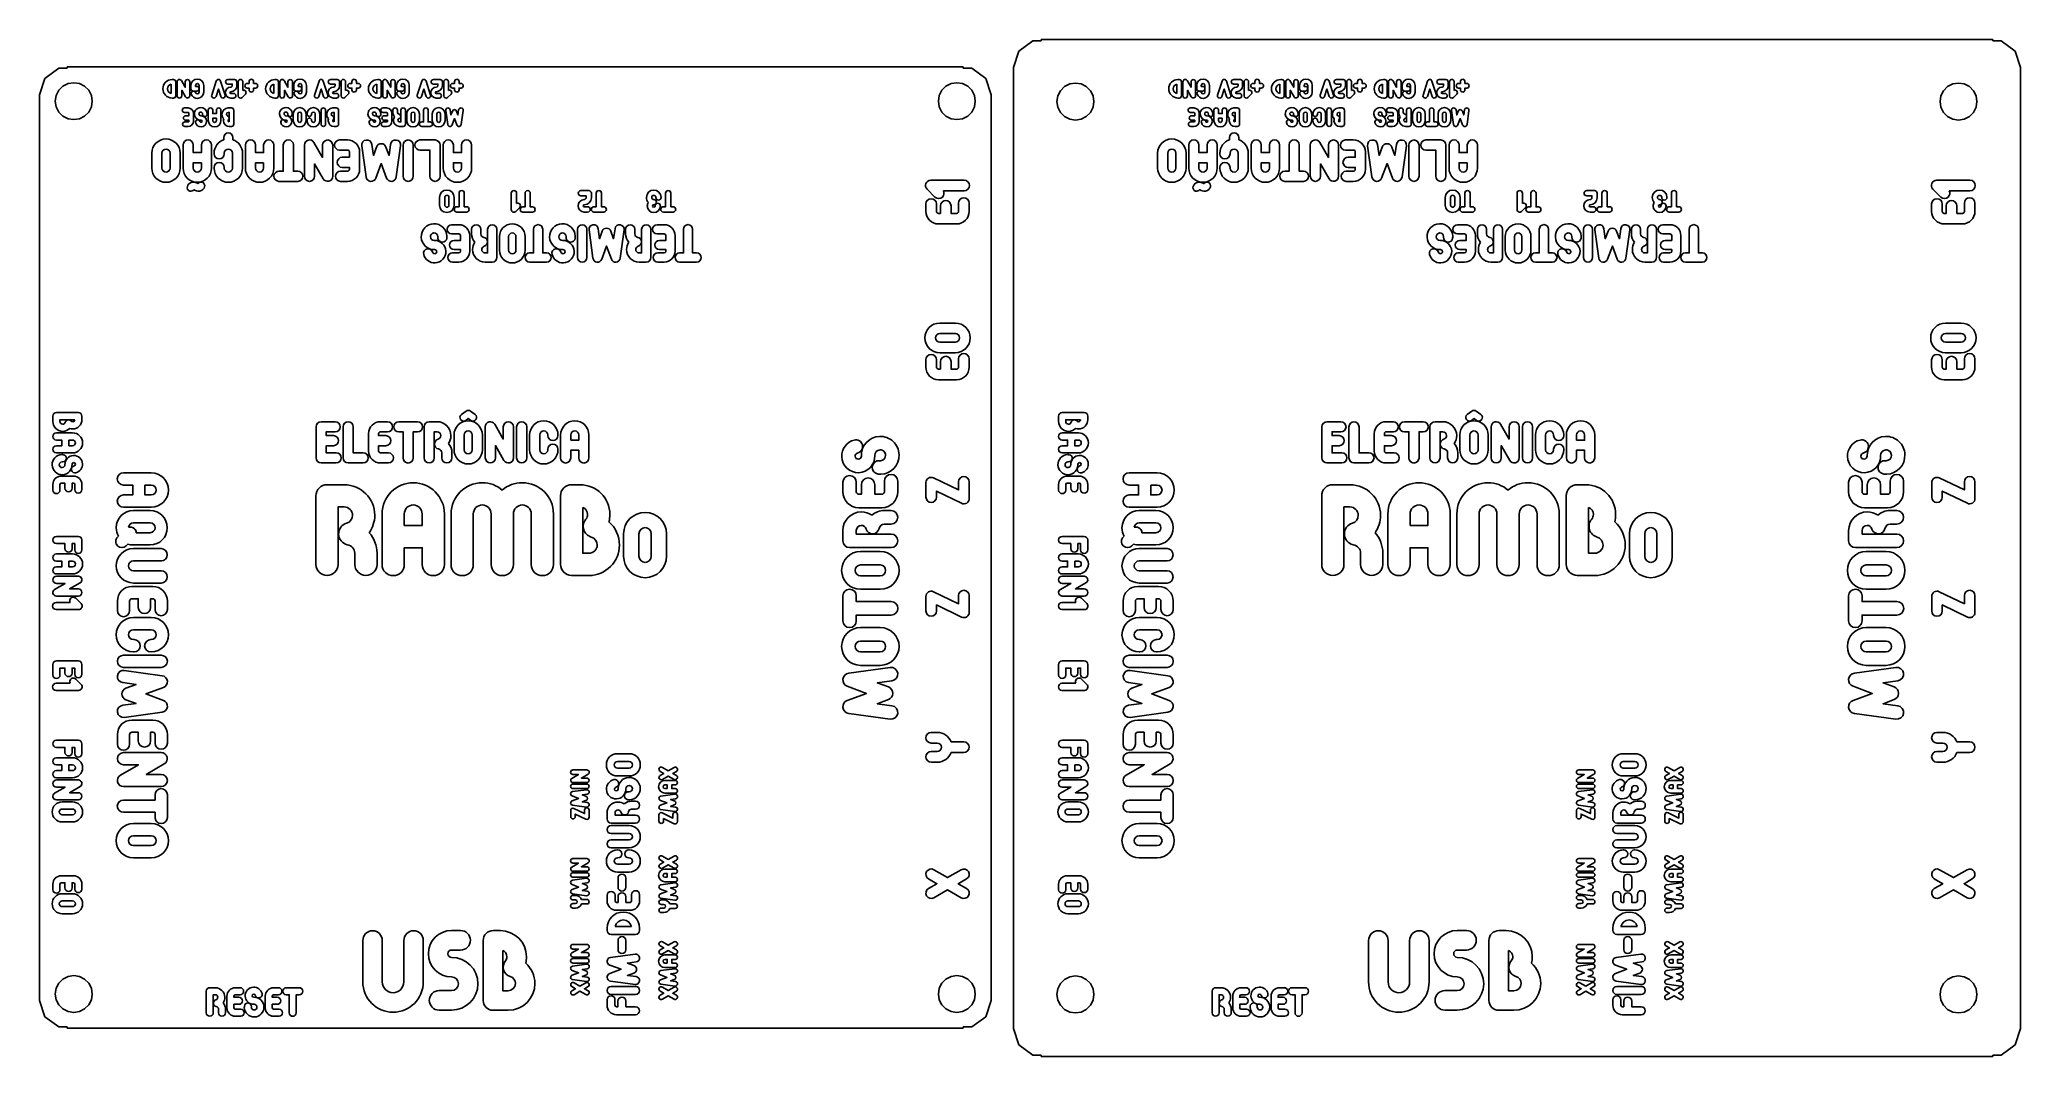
# Model space of a CAD drawing. Extents: x 0 to 215, y 0 to 110.
import ezdxf

# ---------------------------------------------------------------- set-up
doc = ezdxf.new("R2010")
doc.units = 0
doc.layers.get('0').update_dxf_attribs({"linetype": 'CONTINUOUS'})

msp = doc.modelspace()

# ---------------------------------------------------------------- linework, layer by layer
at = {"color": 7}
for points in [[(106.15124, 108.905861), (107.65124, 109.995863)], [(107.65124, 109.995863), (108.578241, 109.995863)], [(108.578241, 110.142861), (211.578241, 110.142861)], [(108.578241, 109.995863), (108.578241, 110.142861)], [(211.578241, 110.142861), (211.578241, 109.995863)], [(211.578241, 109.995863), (212.505239, 109.995863)], [(212.505239, 109.995863), (214.005242, 108.905861)], [(105.578241, 107.142861), (106.15124, 108.905861)], [(214.005242, 108.905861), (214.57824, 107.142861)], [(0.141111, 104.18743), (0.714111, 105.95043)], [(0.714111, 105.95043), (2.214111, 107.040432)], [(2.214111, 107.040432), (3.141111, 107.040432)], [(2.223111, 104.663432), (2.665111, 105.105431)], [(2.665111, 105.105431), (3.223111, 105.389432)], [(3.141111, 107.18743), (100.141111, 107.18743)], [(3.141111, 107.040432), (3.141111, 107.18743)], [(3.223111, 105.389432), (3.841111, 105.48743)], [(3.841111, 105.48743), (4.459111, 105.389432)], [(4.459111, 105.389432), (5.017111, 105.105431)], [(5.017111, 105.105431), (5.459111, 104.663432)], [(14.379937, 105.326998), (14.379937, 104.328479)], [(14.624311, 105.83151), (14.490299, 105.83151)], [(14.871312, 104.070968), (14.871312, 105.584509)], [(15.029177, 105.587137), (15.029177, 104.073596)], [(15.904193, 105.587137), (15.904193, 104.988027), (15.486393, 105.710637)], [(16.395569, 104.073596), (16.395569, 105.587137)], [(16.527899, 105.190358), (16.527899, 104.830366)], [(17.158541, 105.077367), (17.019274, 105.077367), (17.019274, 105.190358)], [(17.413426, 105.190358), (17.413426, 104.470375)], [(17.904801, 104.470375), (17.904801, 105.190358)], [(19.261545, 105.66334), (18.772797, 104.149799)], [(20.218019, 104.149799), (19.729271, 105.66334)], [(21.244948, 105.83151), (20.514454, 105.83151)], [(20.514454, 105.340136), (21.000574, 105.340136), (21.000574, 105.16671)], [(21.49195, 105.16671), (21.49195, 105.587137)], [(21.645586, 105.600277), (21.645586, 104.057828)], [(22.136961, 104.635918), (22.136961, 105.600277)], [(22.815642, 105.605532), (22.815642, 105.400571), (22.61331, 105.400571)], [(23.511976, 105.400571), (23.307017, 105.400571), (23.307017, 105.605532)], [(25.506506, 105.326998), (25.506506, 104.328479)], [(25.75088, 105.83151), (25.616868, 105.83151)], [(25.997881, 104.070968), (25.997881, 105.584509)], [(26.155746, 105.587137), (26.155746, 104.073596)], [(27.030762, 105.587137), (27.030762, 104.988027), (26.612962, 105.710637)], [(27.522138, 104.073596), (27.522138, 105.587137)], [(27.654467, 105.190358), (27.654467, 104.830366)], [(28.28511, 105.077367), (28.145843, 105.077367), (28.145843, 105.190358)], [(28.539993, 105.190358), (28.539993, 104.470375)], [(29.03137, 104.470375), (29.03137, 105.190358)], [(30.388114, 105.66334), (29.899364, 104.149799)], [(31.344588, 104.149799), (30.855841, 105.66334)], [(32.371515, 105.83151), (31.641023, 105.83151)], [(31.641023, 105.340136), (32.127142, 105.340136), (32.127142, 105.16671)], [(32.618516, 105.16671), (32.618516, 105.587137)], [(32.772155, 105.600277), (32.772155, 104.057828)], [(33.26353, 104.635918), (33.26353, 105.600277)], [(33.942212, 105.605532), (33.942212, 105.400571), (33.739878, 105.400571)], [(34.638544, 105.400571), (34.433586, 105.400571), (34.433586, 105.605532)], [(36.633074, 105.326998), (36.633074, 104.328479)], [(36.877447, 105.83151), (36.743437, 105.83151)], [(37.124451, 104.070968), (37.124451, 105.584509)], [(37.282315, 105.587137), (37.282315, 104.073596)], [(38.157333, 105.587137), (38.157333, 104.988027), (37.739532, 105.710637)], [(38.648708, 104.073596), (38.648708, 105.587137)], [(38.781036, 105.190358), (38.781036, 104.830366)], [(39.411679, 105.077367), (39.272413, 105.077367), (39.272413, 105.190358)], [(39.666565, 105.190358), (39.666565, 104.470375)], [(40.157939, 104.470375), (40.157939, 105.190358)], [(41.514683, 105.66334), (41.025933, 104.149799)], [(42.471157, 104.149799), (41.98241, 105.66334)], [(43.498084, 105.83151), (42.767591, 105.83151)], [(42.767591, 105.340136), (43.253711, 105.340136), (43.253711, 105.16671)], [(43.745088, 105.16671), (43.745088, 105.587137)], [(43.898724, 105.600277), (43.898724, 104.057828)], [(44.390101, 104.635918), (44.390101, 105.600277)], [(45.068781, 105.605532), (45.068781, 105.400571), (44.866447, 105.400571)], [(45.765113, 105.400571), (45.560155, 105.400571), (45.560155, 105.605532)], [(97.82311, 104.663432), (98.26511, 105.105431)], [(98.26511, 105.105431), (98.823111, 105.389432)], [(98.823111, 105.389432), (99.44111, 105.48743)], [(99.44111, 105.48743), (100.059112, 105.389432)], [(100.059112, 105.389432), (100.61711, 105.105431)], [(100.141111, 107.18743), (100.141111, 107.040432)], [(100.141111, 107.040432), (101.06811, 107.040432)], [(100.61711, 105.105431), (101.05911, 104.663432)], [(101.06811, 107.040432), (102.56811, 105.95043)], [(102.56811, 105.95043), (103.141111, 104.18743)], [(105.578241, 3.142869), (105.578241, 107.142861)], [(111.102242, 105.060863), (111.66024, 105.344863)], [(111.66024, 105.344863), (112.278242, 105.442862)], [(112.278242, 105.442862), (112.896241, 105.344863)], [(112.896241, 105.344863), (113.454242, 105.060863)], [(123.265994, 105.326998), (123.265994, 104.328479)], [(123.510367, 105.83151), (123.376357, 105.83151)], [(123.757371, 104.070968), (123.757371, 105.584509)], [(123.915235, 105.587137), (123.915235, 104.073596)], [(124.790251, 105.587137), (124.790251, 104.988027), (124.372452, 105.710637)], [(125.281628, 104.073596), (125.281628, 105.587137)], [(125.413956, 105.190358), (125.413956, 104.830366)], [(126.044599, 105.077367), (125.905331, 105.077367), (125.905331, 105.190358)], [(126.299482, 105.190358), (126.299482, 104.470375)], [(126.790859, 104.470375), (126.790859, 105.190358)], [(128.147603, 105.66334), (127.658853, 104.149799)], [(129.104077, 104.149799), (128.61533, 105.66334)], [(130.131007, 105.83151), (129.400512, 105.83151)], [(129.400512, 105.340136), (129.886631, 105.340136), (129.886631, 105.16671)], [(130.378008, 105.16671), (130.378008, 105.587137)], [(130.531644, 105.600277), (130.531644, 104.057828)], [(131.023019, 104.635918), (131.023019, 105.600277)], [(131.701701, 105.605532), (131.701701, 105.400571), (131.499367, 105.400571)], [(132.398033, 105.400571), (132.193075, 105.400571), (132.193075, 105.605532)], [(134.392563, 105.326998), (134.392563, 104.328479)], [(134.636936, 105.83151), (134.502926, 105.83151)], [(134.88394, 104.070968), (134.88394, 105.584509)], [(135.041804, 105.587137), (135.041804, 104.073596)], [(135.91682, 105.587137), (135.91682, 104.988027), (135.499021, 105.710637)], [(136.408197, 104.073596), (136.408197, 105.587137)], [(136.540525, 105.190358), (136.540525, 104.830366)], [(137.171168, 105.077367), (137.031902, 105.077367), (137.031902, 105.190358)], [(137.426051, 105.190358), (137.426051, 104.470375)], [(137.917428, 104.470375), (137.917428, 105.190358)], [(139.274172, 105.66334), (138.785422, 104.149799)], [(140.230646, 104.149799), (139.741899, 105.66334)], [(141.257573, 105.83151), (140.52708, 105.83151)], [(140.52708, 105.340136), (141.0132, 105.340136), (141.0132, 105.16671)], [(141.504574, 105.16671), (141.504574, 105.587137)], [(141.658213, 105.600277), (141.658213, 104.057828)], [(142.149587, 104.635918), (142.149587, 105.600277)], [(142.82827, 105.605532), (142.82827, 105.400571), (142.625936, 105.400571)], [(143.524602, 105.400571), (143.319644, 105.400571), (143.319644, 105.605532)], [(145.519132, 105.326998), (145.519132, 104.328479)], [(145.763505, 105.83151), (145.629495, 105.83151)], [(146.010509, 104.070968), (146.010509, 105.584509)], [(146.168372, 105.587137), (146.168372, 104.073596)], [(147.043391, 105.587137), (147.043391, 104.988027), (146.625589, 105.710637)], [(147.534765, 104.073596), (147.534765, 105.587137)], [(147.667094, 105.190358), (147.667094, 104.830366)], [(148.297736, 105.077367), (148.158471, 105.077367), (148.158471, 105.190358)], [(148.552622, 105.190358), (148.552622, 104.470375)], [(149.043997, 104.470375), (149.043997, 105.190358)], [(150.400741, 105.66334), (149.911991, 104.149799)], [(151.357214, 104.149799), (150.868467, 105.66334)], [(152.384142, 105.83151), (151.653649, 105.83151)], [(151.653649, 105.340136), (152.139769, 105.340136), (152.139769, 105.16671)], [(152.631146, 105.16671), (152.631146, 105.587137)], [(152.784782, 105.600277), (152.784782, 104.057828)], [(153.276159, 104.635918), (153.276159, 105.600277)], [(153.954838, 105.605532), (153.954838, 105.400571), (153.752505, 105.400571)], [(154.651171, 105.400571), (154.446213, 105.400571), (154.446213, 105.605532)], [(206.702239, 105.060863), (207.260241, 105.344863)], [(207.260241, 105.344863), (207.87824, 105.442862)], [(207.87824, 105.442862), (208.496241, 105.344863)], [(208.496241, 105.344863), (209.05424, 105.060863)], [(214.57824, 107.142861), (214.57824, 3.142869)], [(0.141111, 6.187426), (0.141111, 104.18743)], [(1.841111, 103.487432), (1.939111, 104.105431)], [(1.939111, 102.86943), (1.841111, 103.487432)], [(1.939111, 104.105431), (2.223111, 104.663432)], [(5.459111, 104.663432), (5.743111, 104.105431)], [(5.743111, 104.105431), (5.841111, 103.487432)], [(5.841111, 103.487432), (5.743111, 102.86943)], [(14.490299, 103.826595), (14.624311, 103.826595)], [(15.520553, 104.073596), (15.520553, 104.672706), (15.938353, 103.950095)], [(16.772272, 104.583365), (17.158541, 104.583365)], [(19.240523, 103.997393), (19.495408, 104.788324), (19.750293, 103.997393)], [(21.145096, 104.317969), (20.827148, 104.317969)], [(20.827148, 103.826595), (21.145096, 103.826595)], [(22.063386, 103.884403), (22.426006, 104.247021)], [(22.61331, 104.909197), (22.815642, 104.909197), (22.815642, 104.706866)], [(23.307017, 104.706866), (23.307017, 104.909197), (23.511976, 104.909197)], [(25.616868, 103.826595), (25.75088, 103.826595)], [(26.647121, 104.073596), (26.647121, 104.672706), (27.064922, 103.950095)], [(27.898841, 104.583365), (28.28511, 104.583365)], [(30.367091, 103.997393), (30.621978, 104.788324), (30.876861, 103.997393)], [(32.271665, 104.317969), (31.953716, 104.317969)], [(31.953716, 103.826595), (32.271665, 103.826595)], [(33.189954, 103.884403), (33.552576, 104.247021)], [(33.739878, 104.909197), (33.942212, 104.909197), (33.942212, 104.706866)], [(34.433586, 104.706866), (34.433586, 104.909197), (34.638544, 104.909197)], [(36.743437, 103.826595), (36.877447, 103.826595)], [(37.773692, 104.073596), (37.773692, 104.672706), (38.191491, 103.950095)], [(39.025409, 104.583365), (39.411679, 104.583365)], [(41.49366, 103.997393), (41.748546, 104.788324), (42.00343, 103.997393)], [(43.398234, 104.317969), (43.080285, 104.317969)], [(43.080285, 103.826595), (43.398234, 103.826595)], [(44.316526, 103.884403), (44.679145, 104.247021)], [(44.866447, 104.909197), (45.068781, 104.909197), (45.068781, 104.706866)], [(45.560155, 104.706866), (45.560155, 104.909197), (45.765113, 104.909197)], [(97.441111, 103.487432), (97.53911, 104.105431)], [(97.53911, 102.86943), (97.441111, 103.487432)], [(97.53911, 104.105431), (97.82311, 104.663432)], [(101.05911, 104.663432), (101.34311, 104.105431)], [(101.34311, 104.105431), (101.441112, 103.487432)], [(101.441112, 103.487432), (101.34311, 102.86943)], [(103.141111, 104.18743), (103.141111, 6.187426)], [(110.27824, 103.442863), (110.376242, 104.060862)], [(110.376242, 102.824861), (110.27824, 103.442863)], [(110.376242, 104.060862), (110.660239, 104.618863)], [(110.660239, 104.618863), (111.102242, 105.060863)], [(113.454242, 105.060863), (113.896242, 104.618863)], [(113.896242, 104.618863), (114.180242, 104.060862)], [(114.180242, 104.060862), (114.278241, 103.442863)], [(114.278241, 103.442863), (114.180242, 102.824861)], [(123.376357, 103.826595), (123.510367, 103.826595)], [(124.406609, 104.073596), (124.406609, 104.672706), (124.824411, 103.950095)], [(125.65833, 104.583365), (126.044599, 104.583365)], [(128.12658, 103.997393), (128.381466, 104.788324), (128.63635, 103.997393)], [(130.031154, 104.317969), (129.713205, 104.317969)], [(129.713205, 103.826595), (130.031154, 103.826595)], [(130.949443, 103.884403), (131.312065, 104.247021)], [(131.499367, 104.909197), (131.701701, 104.909197), (131.701701, 104.706866)], [(132.193075, 104.706866), (132.193075, 104.909197), (132.398033, 104.909197)], [(134.502926, 103.826595), (134.636936, 103.826595)], [(135.533178, 104.073596), (135.533178, 104.672706), (135.95098, 103.950095)], [(136.784898, 104.583365), (137.171168, 104.583365)], [(139.253149, 103.997393), (139.508035, 104.788324), (139.762919, 103.997393)], [(141.157723, 104.317969), (140.839774, 104.317969)], [(140.839774, 103.826595), (141.157723, 103.826595)], [(142.076012, 103.884403), (142.438634, 104.247021)], [(142.625936, 104.909197), (142.82827, 104.909197), (142.82827, 104.706866)], [(143.319644, 104.706866), (143.319644, 104.909197), (143.524602, 104.909197)], [(145.629495, 103.826595), (145.763505, 103.826595)], [(146.65975, 104.073596), (146.65975, 104.672706), (147.077549, 103.950095)], [(147.911467, 104.583365), (148.297736, 104.583365)], [(150.379718, 103.997393), (150.634604, 104.788324), (150.889487, 103.997393)], [(152.284292, 104.317969), (151.966343, 104.317969)], [(151.966343, 103.826595), (152.284292, 103.826595)], [(153.202584, 103.884403), (153.565202, 104.247021)], [(153.752505, 104.909197), (153.954838, 104.909197), (153.954838, 104.706866)], [(154.446213, 104.706866), (154.446213, 104.909197), (154.651171, 104.909197)], [(205.878241, 103.442863), (205.97624, 104.060862)], [(205.97624, 102.824861), (205.878241, 103.442863)], [(205.97624, 104.060862), (206.26024, 104.618863)], [(206.26024, 104.618863), (206.702239, 105.060863)], [(209.05424, 105.060863), (209.496239, 104.618863)], [(209.496239, 104.618863), (209.78024, 104.060862)], [(209.78024, 104.060862), (209.878241, 103.442863)], [(209.878241, 103.442863), (209.78024, 102.824861)], [(2.223111, 102.311431), (1.939111, 102.86943)], [(2.665111, 101.869429), (2.223111, 102.311431)], [(3.223111, 101.585432), (2.665111, 101.869429)], [(3.841111, 101.48743), (3.223111, 101.585432)], [(4.459111, 101.585432), (3.841111, 101.48743)], [(5.017111, 101.869429), (4.459111, 101.585432)], [(5.459111, 102.311431), (5.017111, 101.869429)], [(5.743111, 102.86943), (5.459111, 102.311431)], [(16.212854, 102.752889), (15.829214, 102.752889)], [(15.829214, 102.261512), (16.212854, 102.261512)], [(16.212854, 101.239345), (15.871257, 101.239345)], [(16.304823, 102.169544), (16.304823, 101.914658), (15.95797, 101.914658)], [(15.95797, 101.423284), (16.304823, 101.423284), (16.304823, 101.331316)], [(16.796199, 101.331316), (16.796199, 102.169544)], [(17.023985, 101.163143), (17.023985, 101.163143)], [(17.499595, 101.281388), (17.499595, 101.281388)], [(17.778131, 102.090714), (17.778131, 102.090714)], [(18.39321, 102.508513), (18.39321, 101.391751)], [(19.278737, 102.508513), (19.278737, 102.138012), (18.884586, 102.138012), (18.884586, 102.508513)], [(18.884586, 101.391751), (18.884586, 101.646637), (19.278737, 101.646637)], [(19.278737, 101.646637), (19.278737, 101.391751)], [(19.770113, 101.391751), (19.770113, 102.508513)], [(20.918942, 102.752889), (20.556322, 102.752889)], [(20.556322, 102.261512), (20.67194, 102.261512), (20.67194, 101.239345)], [(21.165943, 100.992345), (21.165943, 102.505885)], [(26.246677, 101.163143), (26.246677, 101.163143)], [(26.722287, 101.281388), (26.722287, 101.281388)], [(27.000824, 102.090714), (27.000824, 102.090714)], [(27.605885, 102.111734), (27.605885, 101.391751)], [(28.097261, 101.391751), (28.097261, 102.111734)], [(28.491411, 102.111734), (28.491411, 101.391751)], [(28.982789, 101.391751), (28.982789, 102.111734)], [(29.099349, 102.111734), (29.099349, 102.085459)], [(29.099349, 101.415401), (29.099349, 101.391751)], [(29.590726, 102.085459), (29.590726, 102.111734)], [(29.590726, 101.391751), (29.590726, 101.415401)], [(29.984878, 102.111734), (29.984878, 101.391751)], [(30.476252, 101.391751), (30.476252, 102.111734)], [(30.615766, 102.505885), (30.615766, 102.505885), (30.615766, 100.992345), (30.615766, 100.992345)], [(31.10714, 100.992345), (31.10714, 102.505885), (31.10714, 102.505885)], [(32.261226, 102.752889), (31.898607, 102.752889)], [(31.898607, 102.261512), (32.014222, 102.261512), (32.014222, 101.239345)], [(32.508227, 100.992345), (32.508227, 102.505885)], [(35.820584, 101.163143), (35.820584, 101.163143)], [(36.296194, 101.281388), (36.296194, 101.281388)], [(36.574815, 102.090714), (36.574815, 102.090714)], [(37.703853, 102.752889), (37.320212, 102.752889)], [(37.320212, 102.261512), (37.703853, 102.261512)], [(37.703853, 101.239345), (37.362254, 101.239345)], [(37.795821, 102.169544), (37.795821, 101.914658), (37.448967, 101.914658)], [(37.448967, 101.423284), (37.795821, 101.423284), (37.795821, 101.331316)], [(38.287198, 101.331316), (38.287198, 102.169544)], [(38.391236, 102.508513), (38.391236, 102.258884)], [(38.882614, 102.258884), (38.882614, 102.508513)], [(39.250487, 102.508513), (39.250487, 101.239345), (39.116474, 101.239345)], [(39.741862, 100.994972), (39.741862, 102.508513)], [(39.884454, 102.111734), (39.884454, 101.391751)], [(40.375832, 101.391751), (40.375832, 102.111734)], [(40.769983, 102.111734), (40.769983, 101.391751)], [(41.261357, 101.391751), (41.261357, 102.111734)], [(41.710198, 102.51114), (41.710198, 101.239345), (41.502612, 101.239345)], [(42.411788, 101.239345), (42.201572, 101.239345), (42.201572, 102.51114)], [(42.655834, 102.111734), (42.655834, 101.391751)], [(43.147209, 101.391751), (43.147209, 102.111734)], [(43.54136, 102.111734), (43.54136, 101.391751)], [(44.032734, 101.391751), (44.032734, 102.111734)], [(44.112304, 102.474355), (44.319893, 100.960812)], [(44.821777, 102.408663), (44.672002, 102.004001), (44.598426, 102.540046)], [(44.792875, 100.908259), (45.053013, 101.60985), (45.310527, 100.908259)], [(45.504975, 102.540046), (45.4314, 102.004001), (45.281621, 102.408663)], [(45.783508, 100.960812), (45.993722, 102.474355)], [(97.82311, 102.311431), (97.53911, 102.86943)], [(98.26511, 101.869429), (97.82311, 102.311431)], [(98.823111, 101.585432), (98.26511, 101.869429)], [(99.44111, 101.48743), (98.823111, 101.585432)], [(100.059112, 101.585432), (99.44111, 101.48743)], [(100.61711, 101.869429), (100.059112, 101.585432)], [(101.05911, 102.311431), (100.61711, 101.869429)], [(101.34311, 102.86943), (101.05911, 102.311431)], [(110.660239, 102.266863), (110.376242, 102.824861)], [(111.102242, 101.824861), (110.660239, 102.266863)], [(111.66024, 101.540863), (111.102242, 101.824861)], [(112.278242, 101.442861), (111.66024, 101.540863)], [(112.896241, 101.540863), (112.278242, 101.442861)], [(113.454242, 101.824861), (112.896241, 101.540863)], [(113.896242, 102.266863), (113.454242, 101.824861)], [(114.180242, 102.824861), (113.896242, 102.266863)], [(125.098754, 102.752889), (124.715115, 102.752889)], [(124.715115, 102.261512), (125.098754, 102.261512)], [(125.098754, 101.239345), (124.757157, 101.239345)], [(125.190724, 102.169544), (125.190724, 101.914658), (124.84387, 101.914658)], [(124.84387, 101.423284), (125.190724, 101.423284), (125.190724, 101.331316)], [(125.682098, 101.331316), (125.682098, 102.169544)], [(125.90988, 101.163143), (125.90988, 101.163143)], [(126.385489, 101.281388), (126.385489, 101.281388)], [(126.66411, 102.090714), (126.66411, 102.090714)], [(127.279188, 102.508513), (127.279188, 101.391751)], [(128.164717, 102.508513), (128.164717, 102.138012), (127.770565, 102.138012), (127.770565, 102.508513)], [(127.770565, 101.391751), (127.770565, 101.646637), (128.164717, 101.646637)], [(128.164717, 101.646637), (128.164717, 101.391751)], [(128.656091, 101.391751), (128.656091, 102.508513)], [(129.804919, 102.752889), (129.4423, 102.752889)], [(129.4423, 102.261512), (129.557918, 102.261512), (129.557918, 101.239345)], [(130.051923, 100.992345), (130.051923, 102.505885)], [(135.132651, 101.163143), (135.132651, 101.163143)], [(135.60826, 101.281388), (135.60826, 101.281388)], [(135.886881, 102.090714), (135.886881, 102.090714)], [(136.491943, 102.111734), (136.491943, 101.391751)], [(136.983318, 101.391751), (136.983318, 102.111734)], [(137.377469, 102.111734), (137.377469, 101.391751)], [(137.868846, 101.391751), (137.868846, 102.111734)], [(137.985407, 102.111734), (137.985407, 102.085459)], [(137.985407, 101.415401), (137.985407, 101.391751)], [(138.476784, 102.085459), (138.476784, 102.111734)], [(138.476784, 101.391751), (138.476784, 101.415401)], [(138.870936, 102.111734), (138.870936, 101.391751)], [(139.36231, 101.391751), (139.36231, 102.111734)], [(139.501824, 102.505885), (139.501824, 102.505885), (139.501824, 100.992345), (139.501824, 100.992345)], [(139.993198, 100.992345), (139.993198, 102.505885), (139.993198, 102.505885)], [(141.147284, 102.752889), (140.784665, 102.752889)], [(140.784665, 102.261512), (140.90028, 102.261512), (140.90028, 101.239345)], [(141.394284, 100.992345), (141.394284, 102.505885)], [(144.706642, 101.163143), (144.706642, 101.163143)], [(145.182251, 101.281388), (145.182251, 101.281388)], [(145.460872, 102.090714), (145.460872, 102.090714)], [(146.589911, 102.752889), (146.206269, 102.752889)], [(146.206269, 102.261512), (146.589911, 102.261512)], [(146.589911, 101.239345), (146.248312, 101.239345)], [(146.681879, 102.169544), (146.681879, 101.914658), (146.335025, 101.914658)], [(146.335025, 101.423284), (146.681879, 101.423284), (146.681879, 101.331316)], [(147.173256, 101.331316), (147.173256, 102.169544)], [(147.277294, 102.508513), (147.277294, 102.258884)], [(147.768671, 102.258884), (147.768671, 102.508513)], [(148.136545, 102.508513), (148.136545, 101.239345), (148.002532, 101.239345)], [(148.627919, 100.994972), (148.627919, 102.508513)], [(148.770512, 102.111734), (148.770512, 101.391751)], [(149.261889, 101.391751), (149.261889, 102.111734)], [(149.656041, 102.111734), (149.656041, 101.391751)], [(150.147415, 101.391751), (150.147415, 102.111734)], [(150.596256, 102.51114), (150.596256, 101.239345), (150.38867, 101.239345)], [(151.297846, 101.239345), (151.08763, 101.239345), (151.08763, 102.51114)], [(151.541892, 102.111734), (151.541892, 101.391751)], [(152.033266, 101.391751), (152.033266, 102.111734)], [(152.427418, 102.111734), (152.427418, 101.391751)], [(152.918792, 101.391751), (152.918792, 102.111734)], [(152.998362, 102.474355), (153.20595, 100.960812)], [(153.707835, 102.408663), (153.558059, 102.004001), (153.484484, 102.540046)], [(153.678932, 100.908259), (153.939071, 101.60985), (154.196584, 100.908259)], [(154.391033, 102.540046), (154.317457, 102.004001), (154.167679, 102.408663)], [(154.669566, 100.960812), (154.879779, 102.474355)], [(206.26024, 102.266863), (205.97624, 102.824861)], [(206.702239, 101.824861), (206.26024, 102.266863)], [(207.260241, 101.540863), (206.702239, 101.824861)], [(207.87824, 101.442861), (207.260241, 101.540863)], [(208.496241, 101.540863), (207.87824, 101.442861)], [(209.05424, 101.824861), (208.496241, 101.540863)], [(209.496239, 102.266863), (209.05424, 101.824861)], [(209.78024, 102.824861), (209.496239, 102.266863)], [(15.669491, 98.74443), (15.669491, 96.247955)], [(15.871257, 100.747971), (16.212854, 100.747971)], [(17.649049, 98.74443), (17.649049, 97.916187), (16.76794, 97.916187), (16.76794, 98.74443)], [(18.747498, 96.247955), (18.747498, 98.74443)], [(20.071271, 99.549176), (20.077144, 99.314214)], [(20.679823, 100.747971), (20.918942, 100.747971)], [(21.069861, 99.308341), (21.069861, 99.549176)], [(22.415481, 98.74443), (22.415481, 96.247955)], [(24.395039, 98.74443), (24.395039, 97.916187), (23.51393, 97.916187), (23.51393, 98.74443)], [(25.493488, 96.247955), (25.493488, 98.74443)], [(26.520347, 98.750303), (26.520347, 95.907259), (26.056296, 95.907259)], [(28.088721, 95.907259), (27.618796, 95.907259), (27.618796, 98.750303)], [(28.817564, 98.74443), (28.817564, 95.360973)], [(30.773624, 98.74443), (30.773624, 97.405145), (29.839649, 99.020511)], [(31.872075, 95.360973), (31.872075, 98.74443)], [(32.022107, 100.747971), (32.261226, 100.747971)], [(33.477067, 99.290717), (32.619456, 99.290717)], [(35.02222, 98.668067), (35.486272, 95.284609)], [(36.608218, 98.521215), (36.273396, 97.616611), (36.108922, 98.814918)], [(37.362254, 100.747971), (37.703853, 100.747971)], [(38.135473, 98.814918), (37.970999, 97.616611), (37.636176, 98.521215)], [(38.758122, 95.284609), (39.228048, 98.668067)], [(39.116474, 100.747971), (39.494861, 100.747971)], [(39.49293, 98.738557), (39.49293, 98.738557), (39.49293, 95.3551), (39.49293, 95.3551)], [(40.591382, 95.3551), (40.591382, 98.738557), (40.591382, 98.738557)], [(42.947703, 99.290717), (41.32059, 99.290717)], [(41.502612, 100.747971), (42.411788, 100.747971)], [(43.493992, 95.3551), (43.493992, 98.738557)], [(43.835145, 98.74443), (43.835145, 96.247955)], [(45.814702, 98.74443), (45.814702, 97.916187), (44.933593, 97.916187), (44.933593, 98.74443)], [(46.913154, 96.247955), (46.913154, 98.74443)], [(124.55556, 98.74443), (124.55556, 96.247955)], [(124.757157, 100.747971), (125.098754, 100.747971)], [(126.535118, 98.74443), (126.535118, 97.916187), (125.654009, 97.916187), (125.654009, 98.74443)], [(127.633566, 96.247955), (127.633566, 98.74443)], [(128.957366, 99.549176), (128.963237, 99.314214)], [(129.565801, 100.747971), (129.804919, 100.747971)], [(129.955956, 99.308341), (129.955956, 99.549176)], [(131.301572, 98.74443), (131.301572, 96.247955)], [(133.281129, 98.74443), (133.281129, 97.916187), (132.400023, 97.916187), (132.400023, 98.74443)], [(134.379581, 96.247955), (134.379581, 98.74443)], [(135.406438, 98.750303), (135.406438, 95.907259), (134.942388, 95.907259)], [(136.974811, 95.907259), (136.504889, 95.907259), (136.504889, 98.750303)], [(137.703656, 98.74443), (137.703656, 95.360973)], [(139.659716, 98.74443), (139.659716, 97.405145), (138.725741, 99.020511)], [(140.758167, 95.360973), (140.758167, 98.74443)], [(140.908165, 100.747971), (141.147284, 100.747971)], [(142.363159, 99.290717), (141.505548, 99.290717)], [(143.908312, 98.668067), (144.372364, 95.284609)], [(145.49431, 98.521215), (145.159487, 97.616611), (144.995014, 98.814918)], [(146.248312, 100.747971), (146.589911, 100.747971)], [(147.021564, 98.814918), (146.857091, 97.616611), (146.522268, 98.521215)], [(147.644214, 95.284609), (148.114139, 98.668067)], [(148.002532, 100.747971), (148.380918, 100.747971)], [(148.379022, 98.738557), (148.379022, 98.738557), (148.379022, 95.3551), (148.379022, 95.3551)], [(149.477473, 95.3551), (149.477473, 98.738557), (149.477473, 98.738557)], [(151.833794, 99.290717), (150.206682, 99.290717)], [(150.38867, 100.747971), (151.297846, 100.747971)], [(152.380084, 95.3551), (152.380084, 98.738557)], [(152.721237, 98.74443), (152.721237, 96.247955)], [(154.700794, 98.74443), (154.700794, 97.916187), (153.819685, 97.916187), (153.819685, 98.74443)], [(155.799245, 96.247955), (155.799245, 98.74443)], [(12.285574, 97.857448), (12.285574, 96.247955)], [(13.384023, 96.247955), (13.384023, 97.857448)], [(14.265132, 97.857448), (14.265132, 96.247955)], [(15.363581, 96.247955), (15.363581, 97.857448)], [(16.76794, 96.247955), (16.76794, 96.817739), (17.649049, 96.817739)], [(17.649049, 96.817739), (17.649049, 96.247955)], [(19.031561, 97.857448), (19.031561, 97.798707)], [(20.13001, 97.798707), (20.13001, 97.857448)], [(21.011119, 97.857448), (21.011119, 96.247955)], [(22.109569, 96.247955), (22.109569, 97.857448)], [(23.51393, 96.247955), (23.51393, 96.817739), (24.395039, 96.817739)], [(24.395039, 96.817739), (24.395039, 96.247955)], [(29.916013, 95.360973), (29.916013, 96.700258), (30.849988, 95.084892)], [(32.619456, 98.192268), (33.477067, 98.192268)], [(33.682661, 97.986678), (33.682661, 97.416894), (32.907283, 97.416894)], [(34.781109, 96.112852), (34.781109, 97.986678)], [(36.543604, 95.167128), (37.125134, 96.735502), (37.700791, 95.167128)], [(41.32059, 98.192268), (42.395541, 98.192268), (42.395541, 95.3551)], [(44.933593, 96.247955), (44.933593, 96.817739), (45.814702, 96.817739)], [(45.814702, 96.817739), (45.814702, 96.247955)], [(121.171643, 97.857448), (121.171643, 96.247955)], [(122.270094, 96.247955), (122.270094, 97.857448)], [(123.151203, 97.857448), (123.151203, 96.247955)], [(124.249651, 96.247955), (124.249651, 97.857448)], [(125.654009, 96.247955), (125.654009, 96.817739), (126.535118, 96.817739)], [(126.535118, 96.817739), (126.535118, 96.247955)], [(127.917654, 97.857448), (127.917654, 97.798707)], [(129.016102, 97.798707), (129.016102, 97.857448)], [(129.897211, 97.857448), (129.897211, 96.247955)], [(130.995663, 96.247955), (130.995663, 97.857448)], [(132.400023, 96.247955), (132.400023, 96.817739), (133.281129, 96.817739)], [(133.281129, 96.817739), (133.281129, 96.247955)], [(138.802104, 95.360973), (138.802104, 96.700258), (139.736079, 95.084892)], [(141.505548, 98.192268), (142.363159, 98.192268)], [(142.568752, 97.986678), (142.568752, 97.416894), (141.793375, 97.416894)], [(143.667201, 96.112852), (143.667201, 97.986678)], [(145.429695, 95.167128), (146.011225, 96.735502), (146.586883, 95.167128)], [(150.206682, 98.192268), (151.281632, 98.192268), (151.281632, 95.3551)], [(153.819685, 96.247955), (153.819685, 96.817739), (154.700794, 96.817739)], [(154.700794, 96.817739), (154.700794, 96.247955)], [(17.273109, 94.585615), (17.249614, 94.597355), (17.226119, 94.609096)], [(19.031561, 96.300823), (19.031561, 96.247955)], [(20.13001, 96.247955), (20.13001, 96.300823)], [(26.056296, 94.80881), (28.088721, 94.80881)], [(33.477067, 95.907259), (32.713442, 95.907259)], [(32.713442, 94.80881), (33.477067, 94.80881)], [(32.907283, 96.318445), (33.682661, 96.318445), (33.682661, 96.112852)], [(100.23598, 94.938836), (96.62725, 94.938836)], [(126.159204, 94.585615), (126.135694, 94.597355), (126.112214, 94.609096)], [(127.917654, 96.300823), (127.917654, 96.247955)], [(129.016102, 96.247955), (129.016102, 96.300823)], [(134.942388, 94.80881), (136.974811, 94.80881)], [(142.363159, 95.907259), (141.599533, 95.907259)], [(141.599533, 94.80881), (142.363159, 94.80881)], [(141.793375, 96.318445), (142.568752, 96.318445), (142.568752, 96.112852)], [(209.12188, 94.938836), (205.51315, 94.938836)], [(16.861926, 93.898339), (16.891297, 93.880728), (16.914792, 93.868988)], [(43.432349, 93.070835), (43.432349, 92.236313)], [(44.001896, 92.236313), (44.001896, 93.070835)], [(44.458752, 93.070835), (44.458752, 92.236313)], [(45.028299, 92.236313), (45.028299, 93.070835)], [(45.548542, 93.533781), (45.548542, 92.059661), (45.30793, 92.059661)], [(46.361745, 92.059661), (46.118089, 92.059661), (46.118089, 93.533781)], [(51.20874, 93.538356), (51.20874, 91.750529)], [(51.778287, 92.420584), (51.778287, 93.538356)], [(52.69333, 93.526167), (52.69333, 92.05205), (52.452719, 92.05205)], [(53.506531, 92.05205), (53.262874, 92.05205), (53.262874, 93.526167)], [(59.588411, 93.813878), (58.741705, 93.813878)], [(58.741705, 93.244334), (59.305162, 93.244334), (59.305162, 93.043316)], [(59.874706, 93.043316), (59.874706, 93.530629)], [(60.395237, 93.533674), (60.395237, 92.059554), (60.154625, 92.059554)], [(61.20844, 92.059554), (60.964784, 92.059554), (60.964784, 93.533674)], [(67.907814, 93.53519), (67.907814, 92.061072), (67.667203, 92.061072)], [(68.721015, 92.061072), (68.477361, 92.061072), (68.477361, 93.53519)], [(96.086247, 92.364752), (96.086247, 91.565544)], [(96.221499, 93.961342), (97.06989, 93.112951)], [(97.235879, 91.565544), (97.235879, 92.364752)], [(97.979755, 93.789204), (100.23598, 93.789204)], [(99.627354, 92.463115), (99.627354, 91.565544)], [(100.776984, 91.565544), (100.776984, 92.463115)], [(125.748006, 93.898339), (125.777377, 93.880728), (125.800886, 93.868988)], [(152.318266, 93.070835), (152.318266, 92.236313)], [(152.887813, 92.236313), (152.887813, 93.070835)], [(153.344668, 93.070835), (153.344668, 92.236313)], [(153.914215, 92.236313), (153.914215, 93.070835)], [(154.434458, 93.533781), (154.434458, 92.059661), (154.193847, 92.059661)], [(155.247662, 92.059661), (155.004005, 92.059661), (155.004005, 93.533781)], [(160.094656, 93.538356), (160.094656, 91.750529)], [(160.664203, 92.420584), (160.664203, 93.538356)], [(161.579247, 93.526167), (161.579247, 92.05205), (161.338635, 92.05205)], [(162.392447, 92.05205), (162.148791, 92.05205), (162.148791, 93.526167)], [(168.474328, 93.813878), (167.627622, 93.813878)], [(167.627622, 93.244334), (168.191078, 93.244334), (168.191078, 93.043316)], [(168.760623, 93.043316), (168.760623, 93.530629)], [(169.281153, 93.533674), (169.281153, 92.059554), (169.040542, 92.059554)], [(170.094357, 92.059554), (169.8507, 92.059554), (169.8507, 93.533674)], [(176.793731, 93.53519), (176.793731, 92.061072), (176.55312, 92.061072)], [(177.606932, 92.061072), (177.363278, 92.061072), (177.363278, 93.53519)], [(204.972147, 92.364752), (204.972147, 91.565544)], [(205.107399, 93.961342), (205.95579, 93.112951)], [(206.121779, 91.565544), (206.121779, 92.364752)], [(206.865655, 93.789204), (209.12188, 93.789204)], [(208.513254, 92.463115), (208.513254, 91.565544)], [(209.662883, 91.565544), (209.662883, 92.463115)], [(45.523009, 90.120924), (44.748467, 90.120924)], [(45.30793, 91.490117), (46.361745, 91.490117)], [(51.693008, 91.549514), (52.113313, 91.969821)], [(52.452719, 91.482503), (53.506531, 91.482503)], [(59.472675, 92.059554), (59.104143, 92.059554)], [(59.104143, 91.49001), (59.472675, 91.49001)], [(60.154625, 91.49001), (61.20844, 91.49001)], [(67.75875, 90.120924), (66.984211, 90.120924)], [(67.667203, 91.491525), (68.721015, 91.491525)], [(97.66622, 92.161876), (97.66622, 91.350372), (97.451048, 91.350372)], [(97.451048, 90.200742), (99.412182, 90.200742)], [(99.412182, 91.350372), (98.81585, 91.350372), (98.81585, 92.161876)], [(154.4091, 90.120924), (153.634559, 90.120924)], [(154.193847, 91.490117), (155.247662, 91.490117)], [(160.578924, 91.549514), (160.999229, 91.969821)], [(161.338635, 91.482503), (162.392447, 91.482503)], [(168.358591, 92.059554), (167.99006, 92.059554)], [(167.99006, 91.49001), (168.358591, 91.49001)], [(169.040542, 91.49001), (170.094357, 91.49001)], [(176.644842, 90.120924), (175.870303, 90.120924)], [(176.55312, 91.491525), (177.606932, 91.491525)], [(206.55212, 92.161876), (206.55212, 91.350372), (206.336948, 91.350372)], [(206.336948, 90.200742), (208.298082, 90.200742)], [(208.298082, 91.350372), (207.701749, 91.350372), (207.701749, 92.161876)], [(43.243398, 88.784043), (43.243398, 88.784043)], [(44.748467, 89.128874), (45.523009, 89.128874)], [(45.708689, 88.943197), (45.708689, 88.428604), (45.008416, 88.428604)], [(46.700736, 87.250877), (46.700736, 88.943197)], [(46.910783, 89.627552), (46.910783, 89.123571)], [(47.902834, 89.123571), (47.902834, 89.627552)], [(48.645544, 89.627552), (48.645544, 87.0652), (48.374986, 87.0652)], [(49.637594, 86.571828), (49.637594, 89.627552)], [(49.925478, 88.826484), (49.925478, 87.372893)], [(50.917529, 87.372893), (50.917529, 88.826484)], [(51.713291, 88.826484), (51.713291, 87.372893)], [(52.705341, 87.372893), (52.705341, 88.826484)], [(53.611515, 89.632858), (53.611515, 87.0652), (53.192412, 87.0652)], [(55.027971, 87.0652), (54.603563, 87.0652), (54.603563, 89.632858)], [(57.138149, 88.784043), (57.138149, 88.784043)], [(58.38534, 89.622246), (58.38534, 89.622246), (58.38534, 86.566522), (58.38534, 86.566522)], [(59.377388, 86.566522), (59.377388, 89.622246), (59.377388, 89.622246)], [(59.621671, 89.558585), (60.040774, 86.502861)], [(61.054042, 89.425961), (60.751655, 88.608978), (60.60311, 89.691213)], [(62.433364, 89.691213), (62.284822, 88.608978), (61.982432, 89.425961)], [(62.995703, 86.502861), (63.420109, 89.558585)], [(63.582412, 89.627552), (63.582412, 89.123571)], [(64.57446, 89.123571), (64.57446, 89.627552)], [(65.317172, 89.627552), (65.317172, 87.0652), (65.046612, 87.0652)], [(66.30922, 86.571828), (66.30922, 89.627552)], [(66.984211, 89.128874), (67.75875, 89.128874)], [(67.94443, 88.943197), (67.94443, 88.428604), (67.244158, 88.428604)], [(68.936481, 87.250877), (68.936481, 88.943197)], [(69.847957, 89.632858), (69.847957, 87.0652), (69.428857, 87.0652)], [(71.264413, 87.0652), (70.840007, 87.0652), (70.840007, 89.632858)], [(152.12949, 88.784043), (152.12949, 88.784043)], [(153.634559, 89.128874), (154.4091, 89.128874)], [(154.59478, 88.943197), (154.59478, 88.428604), (153.894508, 88.428604)], [(155.586828, 87.250877), (155.586828, 88.943197)], [(155.796875, 89.627552), (155.796875, 89.123571)], [(156.788925, 89.123571), (156.788925, 89.627552)], [(157.531635, 89.627552), (157.531635, 87.0652), (157.261077, 87.0652)], [(158.523686, 86.571828), (158.523686, 89.627552)], [(158.81157, 88.826484), (158.81157, 87.372893)], [(159.80362, 87.372893), (159.80362, 88.826484)], [(160.599382, 88.826484), (160.599382, 87.372893)], [(161.591433, 87.372893), (161.591433, 88.826484)], [(162.497606, 89.632858), (162.497606, 87.0652), (162.078503, 87.0652)], [(163.914063, 87.0652), (163.489654, 87.0652), (163.489654, 89.632858)], [(166.024241, 88.784043), (166.024241, 88.784043)], [(167.271432, 89.622246), (167.271432, 89.622246), (167.271432, 86.566522), (167.271432, 86.566522)], [(168.26348, 86.566522), (168.26348, 89.622246), (168.26348, 89.622246)], [(168.507763, 89.558585), (168.926866, 86.502861)], [(169.940134, 89.425961), (169.637747, 88.608978), (169.489202, 89.691213)], [(171.319455, 89.691213), (171.170913, 88.608978), (170.868523, 89.425961)], [(171.881794, 86.502861), (172.3062, 89.558585)], [(172.468503, 89.627552), (172.468503, 89.123571)], [(173.460551, 89.123571), (173.460551, 89.627552)], [(174.203264, 89.627552), (174.203264, 87.0652), (173.932703, 87.0652)], [(175.195312, 86.571828), (175.195312, 89.627552)], [(175.870303, 89.128874), (176.644842, 89.128874)], [(176.830522, 88.943197), (176.830522, 88.428604), (176.130249, 88.428604)], [(177.822572, 87.250877), (177.822572, 88.943197)], [(178.734048, 89.632858), (178.734048, 87.0652), (178.314948, 87.0652)], [(180.150505, 87.0652), (179.726099, 87.0652), (179.726099, 89.632858)], [(41.720841, 86.911352), (41.720841, 86.911352)], [(42.681059, 87.150081), (42.681059, 87.150081)], [(45.523009, 87.0652), (44.833348, 87.0652)], [(44.833348, 86.073149), (45.523009, 86.073149)], [(45.008416, 87.436554), (45.708689, 87.436554), (45.708689, 87.250877)], [(48.374986, 86.073149), (49.138916, 86.073149)], [(53.192412, 86.073149), (55.027971, 86.073149)], [(55.615594, 86.911352), (55.615594, 86.911352)], [(56.575813, 87.150081), (56.575813, 87.150081)], [(60.995687, 86.396759), (61.520891, 87.813216), (62.040787, 86.396759)], [(65.046612, 86.073149), (65.810545, 86.073149)], [(67.75875, 87.0652), (67.069092, 87.0652)], [(67.069092, 86.073149), (67.75875, 86.073149)], [(67.244158, 87.436554), (67.94443, 87.436554), (67.94443, 87.250877)], [(69.428857, 86.073149), (71.264413, 86.073149)], [(150.606932, 86.911352), (150.606932, 86.911352)], [(151.567151, 87.150081), (151.567151, 87.150081)], [(154.4091, 87.0652), (153.71944, 87.0652)], [(153.71944, 86.073149), (154.4091, 86.073149)], [(153.894508, 87.436554), (154.59478, 87.436554), (154.59478, 87.250877)], [(157.261077, 86.073149), (158.025008, 86.073149)], [(162.078503, 86.073149), (163.914063, 86.073149)], [(164.501686, 86.911352), (164.501686, 86.911352)], [(165.461905, 87.150081), (165.461905, 87.150081)], [(169.881779, 86.396759), (170.406983, 87.813216), (170.926879, 86.396759)], [(173.932703, 86.073149), (174.696636, 86.073149)], [(176.644842, 87.0652), (175.955184, 87.0652)], [(175.955184, 86.073149), (176.644842, 86.073149)], [(176.130249, 87.436554), (176.830522, 87.436554), (176.830522, 87.250877)], [(178.314948, 86.073149), (180.150505, 86.073149)], [(99.276933, 79.482405), (97.592447, 79.482405)], [(208.162833, 79.482405), (206.478347, 79.482405)], [(97.592447, 78.332776), (99.276933, 78.332776)], [(99.276933, 77.410615), (97.592447, 77.410615)], [(206.478347, 78.332776), (208.162833, 78.332776)], [(208.162833, 77.410615), (206.478347, 77.410615)], [(96.086247, 75.513359), (96.086247, 74.714151)], [(97.235879, 74.714151), (97.235879, 75.513359)], [(97.66622, 75.310484), (97.66622, 74.498979), (97.451048, 74.498979)], [(97.592447, 76.260983), (99.276933, 76.260983)], [(99.412182, 74.498979), (98.81585, 74.498979), (98.81585, 75.310484)], [(99.627354, 75.611725), (99.627354, 74.714151)], [(100.776984, 74.714151), (100.776984, 75.611725)], [(204.972147, 75.513359), (204.972147, 74.714151)], [(206.121779, 74.714151), (206.121779, 75.513359)], [(206.55212, 75.310484), (206.55212, 74.498979), (206.336948, 74.498979)], [(206.478347, 76.260983), (208.162833, 76.260983)], [(208.298082, 74.498979), (207.701749, 74.498979), (207.701749, 75.310484)], [(208.513254, 75.611725), (208.513254, 74.714151)], [(209.662883, 74.714151), (209.662883, 75.611725)], [(97.451048, 73.34935), (99.412182, 73.34935)], [(206.336948, 73.34935), (208.298082, 73.34935)], [(1.571857, 69.404078), (1.571857, 68.834231)], [(4.338504, 69.792235), (1.960014, 69.792235)], [(2.344041, 68.834231), (2.344041, 69.015923), (3.950348, 69.015923)], [(4.722531, 69.02831), (4.722531, 69.404078)], [(32.141335, 68.806368), (30.625308, 68.806368)], [(37.810968, 68.806368), (37.050029, 68.806368)], [(41.049256, 68.806368), (39.02399, 68.806368)], [(43.163513, 68.806368), (42.320628, 68.806368)], [(46.316107, 69.953626), (45.812716, 69.59072)], [(46.275131, 68.946849), (46.550239, 69.140011), (46.819495, 68.946849)], [(47.287767, 69.59072), (46.784376, 69.953626)], [(110.457925, 69.404078), (110.457925, 68.834231)], [(113.224572, 69.792235), (110.846083, 69.792235)], [(111.230111, 68.834231), (111.230111, 69.015923), (112.836418, 69.015923)], [(113.608601, 69.02831), (113.608601, 69.404078)], [(141.027252, 68.806368), (139.511224, 68.806368)], [(146.696884, 68.806368), (145.935946, 68.806368)], [(149.935173, 68.806368), (147.909907, 68.806368)], [(152.049429, 68.806368), (151.206544, 68.806368)], [(155.202024, 69.953626), (154.698632, 69.59072)], [(155.161048, 68.946849), (155.436155, 69.140011), (155.705412, 68.946849)], [(156.173684, 69.59072), (155.670292, 69.953626)], [(3.710847, 67.598725), (1.955885, 67.598725)], [(1.955885, 66.826542), (2.538119, 66.826542), (2.538119, 66.207143), (1.955885, 66.207143)], [(3.310303, 66.826542), (3.710847, 66.826542)], [(3.710847, 66.207143), (3.310303, 66.207143), (3.310303, 66.826542)], [(30.075093, 68.262006), (30.075093, 64.890461)], [(31.948171, 67.30205), (31.175525, 67.30205), (31.175525, 67.711788), (32.141335, 67.711788)], [(33.00178, 68.262006), (33.00178, 64.890461)], [(35.167528, 65.434822), (34.096362, 65.434822), (34.096362, 68.262006)], [(35.750579, 67.506921), (35.750579, 65.63969)], [(37.617806, 67.30205), (36.845161, 67.30205), (36.845161, 67.506921)], [(37.050029, 67.711788), (37.810968, 67.711788)], [(39.02399, 67.711788), (39.492259, 67.711788), (39.492259, 64.878752)], [(40.586841, 64.878752), (40.586841, 67.711788), (41.049256, 67.711788)], [(41.77041, 68.25615), (41.77041, 64.884608)], [(42.864995, 64.884608), (42.864995, 67.711788), (43.163513, 67.711788)], [(45.004948, 67.372289), (45.004948, 65.768466)], [(46.099527, 65.768466), (46.099527, 67.372289)], [(46.977537, 67.372289), (46.977537, 65.768466)], [(48.072116, 65.768466), (48.072116, 67.372289)], [(48.389754, 68.25615), (48.389754, 64.884608)], [(50.338928, 68.25615), (50.338928, 66.92158), (49.408241, 68.53126)], [(51.433513, 64.884608), (51.433513, 68.25615)], [(51.78517, 68.262006), (51.78517, 64.890461), (51.78517, 64.890461)], [(52.879752, 64.890461), (52.879752, 64.890461), (52.879752, 68.262006), (52.879752, 68.262006)], [(53.190529, 67.372289), (53.190529, 65.768466)], [(54.285109, 65.768466), (54.285109, 67.372289)], [(55.163113, 67.372289), (55.163113, 67.31961)], [(56.257698, 67.31961), (56.257698, 67.372289)], [(56.540764, 67.372289), (56.540764, 64.884608)], [(57.635346, 66.804512), (57.635346, 67.372289)], [(58.513351, 67.372289), (58.513351, 66.804512), (57.635346, 66.804512)], [(59.607933, 64.884608), (59.607933, 67.372289)], [(88.331985, 66.826297), (88.331985, 66.826297)], [(112.596916, 67.598725), (110.841954, 67.598725)], [(110.841954, 66.826542), (111.424189, 66.826542), (111.424189, 66.207143), (110.841954, 66.207143)], [(112.196372, 66.826542), (112.596916, 66.826542)], [(112.596916, 66.207143), (112.196372, 66.207143), (112.196372, 66.826542)], [(138.96101, 68.262006), (138.96101, 64.890461)], [(140.834087, 67.30205), (140.061442, 67.30205), (140.061442, 67.711788), (141.027252, 67.711788)], [(141.887696, 68.262006), (141.887696, 64.890461)], [(144.053444, 65.434822), (142.982278, 65.434822), (142.982278, 68.262006)], [(144.636496, 67.506921), (144.636496, 65.63969)], [(146.503723, 67.30205), (145.731078, 67.30205), (145.731078, 67.506921)], [(145.935946, 67.711788), (146.696884, 67.711788)], [(147.909907, 67.711788), (148.378175, 67.711788), (148.378175, 64.878752)], [(149.472757, 64.878752), (149.472757, 67.711788), (149.935173, 67.711788)], [(150.656327, 68.25615), (150.656327, 64.884608)], [(151.750911, 64.884608), (151.750911, 67.711788), (152.049429, 67.711788)], [(153.890864, 67.372289), (153.890864, 65.768466)], [(154.985443, 65.768466), (154.985443, 67.372289)], [(155.863454, 67.372289), (155.863454, 65.768466)], [(156.958033, 65.768466), (156.958033, 67.372289)], [(157.275671, 68.25615), (157.275671, 64.884608)], [(159.224845, 68.25615), (159.224845, 66.92158), (158.294157, 68.53126)], [(160.319429, 64.884608), (160.319429, 68.25615)], [(160.671087, 68.262006), (160.671087, 64.890461), (160.671087, 64.890461)], [(161.765669, 64.890461), (161.765669, 64.890461), (161.765669, 68.262006), (161.765669, 68.262006)], [(162.076446, 67.372289), (162.076446, 65.768466)], [(163.171025, 65.768466), (163.171025, 67.372289)], [(164.04903, 67.372289), (164.04903, 67.31961)], [(165.143615, 67.31961), (165.143615, 67.372289)], [(165.426681, 67.372289), (165.426681, 64.884608)], [(166.521263, 66.804512), (166.521263, 67.372289)], [(167.399267, 67.372289), (167.399267, 66.804512), (166.521263, 66.804512)], [(168.493849, 64.884608), (168.493849, 67.372289)], [(197.218077, 66.826297), (197.218077, 66.826297)], [(1.955885, 65.434961), (3.710847, 65.434961)], [(2.612447, 64.468392), (2.612447, 64.468392)], [(30.625308, 64.34024), (32.246694, 64.34024)], [(32.246694, 65.434822), (31.175525, 65.434822), (31.175525, 66.207468), (31.948171, 66.207468)], [(33.546141, 64.34024), (35.167528, 64.34024)], [(36.845161, 65.63969), (36.845161, 66.207468), (37.617806, 66.207468)], [(37.904623, 65.434822), (37.050029, 65.434822)], [(37.050029, 64.34024), (37.904623, 64.34024)], [(43.684461, 65.440676), (43.684461, 64.884608)], [(44.779046, 64.884608), (44.779046, 65.440676)], [(49.484336, 64.884608), (49.484336, 66.219177), (50.415023, 64.609497)], [(55.163113, 65.827001), (55.163113, 65.768466)], [(56.257698, 65.768466), (56.257698, 65.827001)], [(57.635346, 64.884608), (57.635346, 65.709933), (58.513351, 65.709933), (58.513351, 64.884608)], [(88.683008, 65.414406), (88.683008, 65.414406)], [(91.085563, 64.587543), (91.085563, 64.587543)], [(110.841954, 65.434961), (112.596916, 65.434961)], [(111.498515, 64.468392), (111.498515, 64.468392)], [(139.511224, 64.34024), (141.132611, 64.34024)], [(141.132611, 65.434822), (140.061442, 65.434822), (140.061442, 66.207468), (140.834087, 66.207468)], [(142.432058, 64.34024), (144.053444, 64.34024)], [(145.731078, 65.63969), (145.731078, 66.207468), (146.503723, 66.207468)], [(146.79054, 65.434822), (145.935946, 65.434822)], [(145.935946, 64.34024), (146.79054, 64.34024)], [(152.570378, 65.440676), (152.570378, 64.884608)], [(153.664962, 64.884608), (153.664962, 65.440676)], [(158.370253, 64.884608), (158.370253, 66.219177), (159.30094, 64.609497)], [(164.04903, 65.827001), (164.04903, 65.768466)], [(165.143615, 65.768466), (165.143615, 65.827001)], [(166.521263, 64.884608), (166.521263, 65.709933), (167.399267, 65.709933), (167.399267, 64.884608)], [(197.569099, 65.414406), (197.569099, 65.414406)], [(199.971654, 64.587543), (199.971654, 64.587543)], [(3.805821, 62.9253), (2.488567, 62.9253)], [(3.884279, 64.030677), (3.884279, 64.030677)], [(4.070098, 63.283267), (4.070098, 63.283267)], [(12.235152, 63.275264), (9.220087, 63.275264)], [(87.099507, 62.249727), (87.099507, 61.235661)], [(88.558201, 61.235661), (88.558201, 62.249727)], [(91.592595, 62.374534), (91.592595, 61.235661)], [(93.051289, 61.235661), (93.051289, 62.374534)], [(96.092397, 62.212192), (96.092397, 60.644515)], [(99.627354, 62.304399), (99.627354, 61.419122), (96.916195, 62.728594)], [(100.776984, 60.496969), (100.776984, 62.304408)], [(112.691889, 62.9253), (111.374637, 62.9253)], [(112.770347, 64.030677), (112.770347, 64.030677)], [(112.956168, 63.283267), (112.956168, 63.283267)], [(121.121221, 63.275264), (118.106156, 63.275264)], [(195.985598, 62.249727), (195.985598, 61.235661)], [(197.444292, 61.235661), (197.444292, 62.249727)], [(200.478686, 62.374534), (200.478686, 61.235661)], [(201.93738, 61.235661), (201.93738, 62.374534)], [(204.978296, 62.212192), (204.978296, 60.644515)], [(208.513254, 62.304399), (208.513254, 61.419122), (205.802095, 62.728594)], [(209.662883, 60.496969), (209.662883, 62.304408)], [(1.571857, 62.008588), (1.571857, 61.405708)], [(2.344041, 61.405708), (2.344041, 62.008588)], [(2.488567, 62.153117), (2.889112, 62.153117), (2.889112, 61.608044)], [(3.661295, 61.608044), (3.661295, 62.153117), (3.805821, 62.153117)], [(3.950348, 62.008588), (3.950348, 61.471776)], [(4.722531, 61.471776), (4.722531, 62.008588)], [(9.220087, 61.948636), (10.220379, 61.948636), (10.220379, 60.884494), (9.220087, 60.884494)], [(11.547008, 61.948636), (12.235152, 61.948636)], [(12.235152, 60.884494), (11.547008, 60.884494), (11.547008, 61.948636)], [(30.051539, 60.77699), (30.051539, 53.361381)], [(33.115628, 61.987176), (31.261725, 61.987176)], [(56.529399, 60.789865), (56.529399, 53.374253)], [(58.653663, 61.987176), (57.739585, 61.987176)], [(89.104236, 61.99231), (89.104236, 60.962644), (88.831217, 60.962644)], [(91.319576, 60.962644), (90.56293, 60.962644), (90.56293, 61.99231)], [(97.242026, 60.644515), (97.242026, 61.296177), (99.953185, 59.980556)], [(110.457925, 62.008588), (110.457925, 61.405708)], [(111.230111, 61.405708), (111.230111, 62.008588)], [(111.374637, 62.153117), (111.775181, 62.153117), (111.775181, 61.608044)], [(112.547363, 61.608044), (112.547363, 62.153117), (112.691889, 62.153117)], [(112.836418, 62.008588), (112.836418, 61.471776)], [(113.608601, 61.471776), (113.608601, 62.008588)], [(118.106156, 61.948636), (119.106448, 61.948636), (119.106448, 60.884494), (118.106156, 60.884494)], [(120.433078, 61.948636), (121.121221, 61.948636)], [(121.121221, 60.884494), (120.433078, 60.884494), (120.433078, 61.948636)], [(138.937455, 60.77699), (138.937455, 53.361381)], [(142.001545, 61.987176), (140.147641, 61.987176)], [(165.415316, 60.789865), (165.415316, 53.374253)], [(167.53958, 61.987176), (166.625501, 61.987176)], [(197.990327, 61.99231), (197.990327, 60.962644), (197.717308, 60.962644)], [(200.205667, 60.962644), (199.449021, 60.962644), (199.449021, 61.99231)], [(206.127926, 60.644515), (206.127926, 61.296177), (208.839085, 59.980556)], [(9.220087, 59.557866), (12.235152, 59.557866)], [(12.107455, 59.195504), (10.291322, 59.195504)], [(32.459035, 53.361381), (32.459035, 59.579679), (33.115628, 59.579679)], [(37.217305, 58.832967), (37.217305, 53.361381)], [(39.624804, 57.584159), (39.624804, 58.832967)], [(41.555952, 58.832967), (41.555952, 57.584159), (39.624804, 57.584159)], [(43.963452, 53.361381), (43.963452, 58.832967)], [(44.685418, 58.832967), (44.685418, 53.361381)], [(47.092918, 53.361381), (47.092918, 58.832967)], [(49.024069, 58.832967), (49.024069, 53.361381)], [(51.431568, 53.361381), (51.431568, 58.832967)], [(53.362716, 58.832967), (53.362716, 53.361381)], [(55.770213, 53.361381), (55.770213, 58.832967)], [(59.606361, 54.571567), (58.936898, 54.571567), (58.936898, 59.528182)], [(88.831217, 59.503951), (91.319576, 59.503951)], [(92.325842, 59.195098), (91.584794, 59.195098)], [(118.106156, 59.557866), (121.121221, 59.557866)], [(120.993524, 59.195504), (119.17739, 59.195504)], [(141.344952, 53.361381), (141.344952, 59.579679), (142.001545, 59.579679)], [(146.103221, 58.832967), (146.103221, 53.361381)], [(148.510721, 57.584159), (148.510721, 58.832967)], [(150.441869, 58.832967), (150.441869, 57.584159), (148.510721, 57.584159)], [(152.849368, 53.361381), (152.849368, 58.832967)], [(153.571335, 58.832967), (153.571335, 53.361381)], [(155.978835, 53.361381), (155.978835, 58.832967)], [(157.909985, 58.832967), (157.909985, 53.361381)], [(160.317485, 53.361381), (160.317485, 58.832967)], [(162.248633, 58.832967), (162.248633, 53.361381)], [(164.656129, 53.361381), (164.656129, 58.832967)], [(168.492277, 54.571567), (167.822815, 54.571567), (167.822815, 59.528182)], [(197.717308, 59.503951), (200.205667, 59.503951)], [(201.211934, 59.195098), (200.470886, 59.195098)], [(4.334375, 56.397644), (1.955885, 56.397644)], [(4.718402, 54.939991), (4.718402, 56.009486)], [(8.673828, 56.428739), (8.574508, 56.329419)], [(10.291322, 57.861781), (12.107455, 57.861781)], [(12.107455, 56.79764), (10.596376, 56.79764)], [(63.367071, 56.678991), (63.367071, 54.252526)], [(65.023091, 54.252526), (65.023091, 56.678991)], [(66.351449, 56.678991), (66.351449, 54.252526)], [(68.007467, 54.252526), (68.007467, 56.678991)], [(87.099507, 57.04216), (87.099507, 55.918887)], [(92.325842, 56.644334), (88.558201, 56.644334), (88.558201, 57.04216)], [(91.584794, 57.736404), (92.325842, 57.736404)], [(113.220444, 56.397644), (110.841954, 56.397644)], [(113.604472, 54.939991), (113.604472, 56.009486)], [(117.559898, 56.428739), (117.460578, 56.329419)], [(119.17739, 57.861781), (120.993524, 57.861781)], [(120.993524, 56.79764), (119.482444, 56.79764)], [(172.252987, 56.678991), (172.252987, 54.252526)], [(173.909008, 54.252526), (173.909008, 56.678991)], [(175.237366, 56.678991), (175.237366, 54.252526)], [(176.893384, 54.252526), (176.893384, 56.678991)], [(195.985598, 57.04216), (195.985598, 55.918887)], [(201.211934, 56.644334), (197.444292, 56.644334), (197.444292, 57.04216)], [(200.470886, 57.736404), (201.211934, 57.736404)], [(1.955885, 55.621329), (2.884982, 55.621329), (2.884982, 55.076259)], [(3.710847, 54.494475), (1.955885, 54.494475)], [(1.955885, 53.722293), (2.538119, 53.722293), (2.538119, 53.102894), (1.955885, 53.102894)], [(3.310303, 53.722293), (3.710847, 53.722293)], [(3.710847, 53.102894), (3.310303, 53.102894), (3.310303, 53.722293)], [(3.657166, 55.076259), (3.657166, 55.621329), (3.946219, 55.621329), (3.946219, 54.939991)], [(9.510952, 55.392975), (9.695403, 55.570332)], [(10.291322, 55.471012), (12.107455, 55.471012)], [(13.306387, 55.072511), (10.291322, 55.072511)], [(10.291322, 53.745884), (13.306387, 53.745884), (13.306387, 53.745884)], [(34.261442, 54.584442), (34.261442, 53.361381)], [(36.668941, 53.361381), (36.668941, 54.584442)], [(39.624804, 53.361381), (39.624804, 55.17666), (41.555952, 55.17666), (41.555952, 53.361381)], [(87.832754, 55.18564), (92.325842, 55.18564)], [(91.147965, 54.762344), (89.010628, 54.762344)], [(110.841954, 55.621329), (111.771052, 55.621329), (111.771052, 55.076259)], [(112.596916, 54.494475), (110.841954, 54.494475)], [(110.841954, 53.722293), (111.424189, 53.722293), (111.424189, 53.102894), (110.841954, 53.102894)], [(112.196372, 53.722293), (112.596916, 53.722293)], [(112.596916, 53.102894), (112.196372, 53.102894), (112.196372, 53.722293)], [(112.543234, 55.076259), (112.543234, 55.621329), (112.832286, 55.621329), (112.832286, 54.939991)], [(118.39702, 55.392975), (118.581472, 55.570332)], [(119.17739, 55.471012), (120.993524, 55.471012)], [(122.192457, 55.072511), (119.17739, 55.072511)], [(119.17739, 53.745884), (122.192457, 53.745884), (122.192457, 53.745884)], [(143.147359, 54.584442), (143.147359, 53.361381)], [(145.554858, 53.361381), (145.554858, 54.584442)], [(148.510721, 53.361381), (148.510721, 55.17666), (150.441869, 55.17666), (150.441869, 53.361381)], [(196.718846, 55.18564), (201.211934, 55.18564)], [(200.034057, 54.762344), (197.89672, 54.762344)], [(1.955885, 52.330711), (3.710847, 52.330711)], [(4.334375, 52.090887), (1.955885, 52.090887)], [(13.306387, 52.681742), (13.306387, 52.681742), (10.291322, 52.681742)], [(57.726707, 52.164067), (59.606361, 52.164067)], [(89.010628, 53.30365), (91.147965, 53.30365)], [(91.147965, 52.133573), (89.010628, 52.133573)], [(110.841954, 52.330711), (112.596916, 52.330711)], [(113.220444, 52.090887), (110.841954, 52.090887)], [(122.192457, 52.681742), (122.192457, 52.681742), (119.17739, 52.681742)], [(166.612624, 52.164067), (168.492277, 52.164067)], [(197.89672, 53.30365), (200.034057, 53.30365)], [(200.034057, 52.133573), (197.89672, 52.133573)], [(1.955885, 51.318702), (2.89737, 51.318702), (1.761806, 50.66214)], [(1.955885, 49.943639), (4.334375, 49.943639)], [(4.334375, 50.715822), (3.392889, 50.715822), (4.528453, 51.372383)], [(4.631687, 49.133969), (4.06184, 49.703815)], [(8.56032, 49.403635), (8.56032, 48.367871)], [(9.886948, 48.367871), (9.886948, 49.403635)], [(12.398321, 50.978565), (10.135248, 50.978565)], [(10.135248, 49.651934), (10.823392, 49.651934), (10.823392, 48.71549)], [(10.291322, 51.355114), (13.306387, 51.355114), (13.306387, 51.355114)], [(12.150021, 48.71549), (12.150021, 49.651934), (12.398321, 49.651934)], [(12.64662, 49.403635), (12.64662, 48.481381)], [(13.973249, 48.481381), (13.973249, 49.403635)], [(87.099507, 49.958698), (87.099507, 47.259723)], [(92.333643, 49.342458), (88.558201, 49.342458), (88.558201, 49.958698)], [(89.010628, 50.67488), (91.147965, 50.67488)], [(96.092397, 49.897716), (96.092397, 48.330039)], [(99.627354, 49.989923), (99.627354, 49.104646), (96.916195, 50.414118)], [(100.776984, 48.18249), (100.776984, 49.989932)], [(110.841954, 51.318702), (111.783439, 51.318702), (110.647875, 50.66214)], [(110.841954, 49.943639), (113.220444, 49.943639)], [(113.220444, 50.715822), (112.278959, 50.715822), (113.414522, 51.372383)], [(113.517745, 49.133969), (112.947899, 49.703815)], [(117.446388, 49.403635), (117.446388, 48.367871)], [(118.773016, 48.367871), (118.773016, 49.403635)], [(121.28439, 50.978565), (119.021318, 50.978565)], [(119.021318, 49.651934), (119.709461, 49.651934), (119.709461, 48.71549)], [(119.17739, 51.355114), (122.192457, 51.355114), (122.192457, 51.355114)], [(121.036091, 48.71549), (121.036091, 49.651934), (121.28439, 49.651934)], [(121.53269, 49.403635), (121.53269, 48.481381)], [(122.859317, 48.481381), (122.859317, 49.403635)], [(195.985598, 49.958698), (195.985598, 47.259723)], [(201.219734, 49.342458), (197.444292, 49.342458), (197.444292, 49.958698)], [(197.89672, 50.67488), (200.034057, 50.67488)], [(204.978296, 49.897716), (204.978296, 48.330039)], [(208.513254, 49.989923), (208.513254, 49.104646), (205.802095, 50.414118)], [(209.662883, 48.18249), (209.662883, 49.989932)], [(3.450701, 49.24959), (1.935239, 49.24959)], [(1.935239, 48.477407), (4.359152, 48.477407)], [(12.235152, 47.61865), (10.291322, 47.61865)], [(88.558201, 47.259723), (88.558201, 47.883764), (92.333643, 47.883764)], [(97.242026, 48.330039), (97.242026, 48.981699), (99.953185, 47.66608)], [(112.336758, 49.24959), (110.821298, 49.24959)], [(110.821298, 48.477407), (113.245209, 48.477407)], [(121.121221, 47.61865), (119.17739, 47.61865)], [(197.444292, 47.259723), (197.444292, 47.883764), (201.219734, 47.883764)], [(206.127926, 48.330039), (206.127926, 48.981699), (208.839085, 47.66608)], [(10.291322, 46.292022), (12.235152, 46.292022)], [(10.362265, 45.227881), (10.291322, 45.227881)], [(12.235152, 45.227881), (12.171304, 45.227881)], [(91.147965, 46.535253), (89.010628, 46.535253)], [(89.010628, 45.076559), (91.147965, 45.076559)], [(119.17739, 46.292022), (121.121221, 46.292022)], [(119.248335, 45.227881), (119.17739, 45.227881)], [(121.121221, 45.227881), (121.057374, 45.227881)], [(200.034057, 46.535253), (197.89672, 46.535253)], [(197.89672, 45.076559), (200.034057, 45.076559)], [(4.338505, 42.93487), (1.960015, 42.93487)], [(13.313481, 43.543988), (9.227181, 43.543988), (9.227181, 43.543988)], [(10.291322, 43.901253), (10.362265, 43.901253)], [(12.171304, 43.901253), (12.235152, 43.901253)], [(91.147965, 43.906482), (89.010628, 43.906482)], [(113.224564, 42.93487), (110.846071, 42.93487)], [(122.19955, 43.543988), (118.113251, 43.543988), (118.113251, 43.543988)], [(119.17739, 43.901253), (119.248335, 43.901253)], [(121.057374, 43.901253), (121.121221, 43.901253)], [(200.034057, 43.906482), (197.89672, 43.906482)], [(1.571858, 42.546713), (1.571858, 41.402892)], [(2.344042, 41.402892), (2.344042, 42.158559), (2.889113, 42.158559), (2.889113, 41.613486)], [(3.661296, 41.613486), (3.661296, 42.158559), (3.950349, 42.158559), (3.950349, 41.477218)], [(4.631687, 40.389271), (4.06184, 40.959117)], [(4.722532, 41.477218), (4.722532, 42.546713)], [(9.227181, 42.21736), (9.227181, 42.21736), (13.313481, 42.21736), (13.313481, 42.21736)], [(13.398613, 41.329912), (9.312313, 41.897452)], [(92.224434, 42.21158), (87.731346, 41.595342)], [(89.010628, 42.447789), (91.147965, 42.447789)], [(92.029424, 40.105446), (90.828145, 40.550073), (92.419447, 40.768487)], [(110.457917, 42.546713), (110.457917, 41.402892)], [(111.2301, 41.402892), (111.2301, 42.158559), (111.775169, 42.158559), (111.775169, 41.613486)], [(112.547355, 41.613486), (112.547355, 42.158559), (112.836407, 42.158559), (112.836407, 41.477218)], [(113.517745, 40.389271), (112.947899, 40.959117)], [(113.608589, 41.477218), (113.608589, 42.546713)], [(118.113251, 42.21736), (118.113251, 42.21736), (122.19955, 42.21736), (122.19955, 42.21736)], [(122.284682, 41.329912), (118.198381, 41.897452)], [(201.110525, 42.21158), (196.617438, 41.595342)], [(197.89672, 42.447789), (200.034057, 42.447789)], [(200.915516, 40.105446), (199.714237, 40.550073), (201.305538, 40.768487)], [(3.450701, 40.504892), (1.935239, 40.504892)], [(1.935239, 39.732709), (4.359152, 39.732709)], [(9.134956, 40.577917), (10.582187, 40.379277), (9.489669, 39.974904)], [(9.489669, 38.733408), (10.582187, 38.329035), (9.134956, 38.130395)], [(13.540498, 38.655371), (11.646328, 39.357704), (13.540498, 40.052941)], [(87.575336, 40.19125), (89.658071, 39.419002), (87.575336, 38.654553)], [(92.419447, 38.077315), (90.828145, 38.29573), (92.029424, 38.740357)], [(112.336758, 40.504892), (110.821298, 40.504892)], [(110.821298, 39.732709), (113.245209, 39.732709)], [(118.021024, 40.577917), (119.468257, 40.379277), (118.375738, 39.974904)], [(118.375738, 38.733408), (119.468257, 38.329035), (118.021024, 38.130395)], [(122.426566, 38.655371), (120.532398, 39.357704), (122.426566, 40.052941)], [(196.461428, 40.19125), (198.544163, 39.419002), (196.461428, 38.654553)], [(201.305538, 38.077315), (199.714237, 38.29573), (200.915516, 38.740357)], [(9.312313, 36.817955), (13.398613, 37.3784)], [(12.398321, 36.526758), (10.135248, 36.526758)], [(87.731346, 37.25046), (92.224434, 36.626422)], [(118.198381, 36.817955), (122.284682, 37.3784)], [(121.28439, 36.526758), (119.021318, 36.526758)], [(196.617438, 37.25046), (201.110525, 36.626422)], [(4.334376, 34.352207), (1.955885, 34.352207)], [(8.56032, 34.951828), (8.56032, 33.916064)], [(9.886948, 33.916064), (9.886948, 34.951828)], [(10.135248, 35.200127), (10.823392, 35.200127), (10.823392, 34.263686)], [(12.150021, 34.263686), (12.150021, 35.200127), (12.398321, 35.200127)], [(12.64662, 34.951828), (12.64662, 34.029574)], [(13.973249, 34.029574), (13.973249, 34.951828)], [(97.309652, 35.190975), (96.664137, 35.190975)], [(113.220432, 34.352207), (110.841942, 34.352207)], [(117.446388, 34.951828), (117.446388, 33.916064)], [(118.773016, 33.916064), (118.773016, 34.951828)], [(119.021318, 35.200127), (119.709461, 35.200127), (119.709461, 34.263686)], [(121.036091, 34.263686), (121.036091, 35.200127), (121.28439, 35.200127)], [(121.53269, 34.951828), (121.53269, 34.029574)], [(122.859317, 34.029574), (122.859317, 34.951828)], [(206.195552, 35.190975), (205.550036, 35.190975)], [(1.955885, 33.575896), (2.884983, 33.575896), (2.884983, 33.030823)], [(3.710848, 32.449042), (1.955885, 32.449042)], [(3.657167, 33.030823), (3.657167, 33.575896), (3.946219, 33.575896), (3.946219, 32.894558)], [(4.718403, 32.894558), (4.718403, 33.96405)], [(13.306387, 33.01343), (9.220087, 33.01343)], [(63.964256, 32.88945), (62.703117, 32.88945)], [(96.664137, 34.041342), (97.309652, 34.041342)], [(97.309652, 33.119181), (96.664137, 33.119181)], [(100.205244, 34.164298), (98.81585, 34.164298)], [(98.821999, 33.014669), (100.205244, 33.014669)], [(110.841942, 33.575896), (111.771041, 33.575896), (111.771041, 33.030823)], [(112.596905, 32.449042), (110.841942, 32.449042)], [(112.543226, 33.030823), (112.543226, 33.575896), (112.832278, 33.575896), (112.832278, 32.894558)], [(113.604461, 32.894558), (113.604461, 33.96405)], [(122.192457, 33.01343), (118.106156, 33.01343)], [(172.850155, 32.88945), (171.589017, 32.88945)], [(205.550036, 34.041342), (206.195552, 34.041342)], [(206.195552, 33.119181), (205.550036, 33.119181)], [(209.091143, 34.164298), (207.701749, 34.164298)], [(207.707899, 33.014669), (209.091143, 33.014669)], [(1.955885, 31.676859), (2.53812, 31.676859), (2.53812, 31.057461), (1.955885, 31.057461)], [(1.955885, 30.285275), (3.710848, 30.285275)], [(4.334376, 30.045454), (1.955885, 30.045454)], [(3.310304, 31.676859), (3.710848, 31.676859)], [(3.710848, 31.057461), (3.310304, 31.057461), (3.310304, 31.676859)], [(9.220087, 31.686802), (10.837581, 31.686802), (8.886656, 30.558811)], [(13.306387, 30.651038), (11.688893, 30.651038), (13.639818, 31.779027)], [(57.878111, 30.637232), (58.477223, 30.637232), (57.75461, 30.21943)], [(59.391654, 31.128606), (57.878111, 31.128606)], [(59.391654, 30.25359), (58.792545, 30.25359), (59.515155, 30.671392)], [(62.302684, 30.083252), (62.302684, 30.083252)], [(62.703117, 32.028748), (63.964256, 32.028748)], [(63.964256, 31.338345), (62.703117, 31.338345)], [(62.703117, 30.477641), (63.964256, 30.477641)], [(67.314535, 30.979796), (67.703432, 30.756442), (67.314535, 30.533089)], [(68.828079, 31.40285), (68.828079, 31.40285), (68.194809, 31.040231), (67.561539, 31.405477)], [(67.561539, 30.107405), (68.194809, 30.472654), (68.828079, 30.110032), (68.828079, 30.110032)], [(69.072452, 30.535716), (68.688811, 30.756442), (69.072452, 30.977165)], [(96.664137, 31.969552), (97.309652, 31.969552)], [(110.841942, 31.676859), (111.424178, 31.676859), (111.424178, 31.057461), (110.841942, 31.057461)], [(110.841942, 30.285275), (112.596905, 30.285275)], [(113.220432, 30.045454), (110.841942, 30.045454)], [(112.196361, 31.676859), (112.596905, 31.676859)], [(112.596905, 31.057461), (112.196361, 31.057461), (112.196361, 31.676859)], [(118.106156, 31.686802), (119.723651, 31.686802), (117.772725, 30.558811)], [(122.192457, 30.651038), (120.574963, 30.651038), (122.525886, 31.779027)], [(166.76401, 30.637232), (167.363123, 30.637232), (166.64051, 30.21943)], [(168.277554, 31.128606), (166.76401, 31.128606)], [(168.277554, 30.25359), (167.678444, 30.25359), (168.401055, 30.671392)], [(171.188583, 30.083252), (171.188583, 30.083252)], [(171.589017, 32.028748), (172.850155, 32.028748)], [(172.850155, 31.338345), (171.589017, 31.338345)], [(171.589017, 30.477641), (172.850155, 30.477641)], [(176.200435, 30.979796), (176.589332, 30.756442), (176.200435, 30.533089)], [(177.713979, 31.40285), (177.713979, 31.40285), (177.080709, 31.040231), (176.447439, 31.405477)], [(176.447439, 30.107405), (177.080709, 30.472654), (177.713979, 30.110032), (177.713979, 30.110032)], [(177.958352, 30.535716), (177.57471, 30.756442), (177.958352, 30.977165)], [(205.550036, 31.969552), (206.195552, 31.969552)], [(1.955885, 29.273269), (2.897371, 29.273269), (1.761807, 28.616707)], [(1.955885, 27.898206), (4.334376, 27.898206)], [(4.334376, 28.670388), (3.39289, 28.670388), (4.528454, 29.32695)], [(12.64662, 28.444165), (12.64662, 27.876624), (9.212993, 27.876624)], [(9.220087, 29.324407), (13.306387, 29.324407)], [(13.973249, 25.989548), (13.973249, 28.444165)], [(57.791398, 28.313995), (58.492988, 28.053857), (57.791398, 27.796343)], [(59.357494, 28.994566), (57.843953, 28.786977)], [(59.389027, 29.606937), (59.389027, 29.606937), (57.875483, 29.606937), (57.875483, 29.606937)], [(57.875483, 29.11556), (59.389027, 29.11556), (59.389027, 29.11556)], [(57.878111, 29.762216), (59.391654, 29.762216)], [(59.291801, 28.285093), (58.88714, 28.434868), (59.423187, 28.508444)], [(62.509804, 29.250166), (62.509804, 29.250166)], [(63.927434, 28.76228), (63.927434, 28.76228)], [(68.917419, 28.508466), (67.403878, 28.300878)], [(68.951579, 30.001108), (67.834818, 30.001108)], [(67.834818, 29.509731), (68.089701, 29.509731), (68.089701, 29.11558)], [(68.089701, 29.11558), (67.834818, 29.11558)], [(67.834818, 28.624205), (68.951579, 28.624205)], [(68.851726, 27.798993), (68.447065, 27.948769), (68.983112, 28.022344)], [(68.951579, 29.11558), (68.581075, 29.11558), (68.581075, 29.509731), (68.951579, 29.509731)], [(110.841942, 29.273269), (111.78343, 29.273269), (110.647864, 28.616707)], [(110.841942, 27.898206), (113.220432, 27.898206)], [(113.220432, 28.670388), (112.278947, 28.670388), (113.414511, 29.32695)], [(121.53269, 28.444165), (121.53269, 27.876624), (118.099061, 27.876624)], [(118.106156, 29.324407), (122.192457, 29.324407)], [(122.859317, 25.989548), (122.859317, 28.444165)], [(166.677298, 28.313995), (167.378888, 28.053857), (166.677298, 27.796343)], [(168.243394, 28.994566), (166.729853, 28.786977)], [(168.274927, 29.606937), (168.274927, 29.606937), (166.761383, 29.606937), (166.761383, 29.606937)], [(166.761383, 29.11556), (168.274927, 29.11556), (168.274927, 29.11556)], [(166.76401, 29.762216), (168.277554, 29.762216)], [(168.177701, 28.285093), (167.77304, 28.434868), (168.309087, 28.508444)], [(171.395703, 29.250166), (171.395703, 29.250166)], [(172.813334, 28.76228), (172.813334, 28.76228)], [(177.803319, 28.508466), (176.289778, 28.300878)], [(177.837479, 30.001108), (176.720717, 30.001108)], [(176.720717, 29.509731), (176.975601, 29.509731), (176.975601, 29.11558)], [(176.975601, 29.11558), (176.720717, 29.11558)], [(176.720717, 28.624205), (177.837479, 28.624205)], [(177.737626, 27.798993), (177.332965, 27.948769), (177.869012, 28.022344)], [(177.837479, 29.11558), (177.466975, 29.11558), (177.466975, 29.509731), (177.837479, 29.509731)], [(3.710848, 27.6749), (2.579413, 27.6749)], [(2.579413, 26.902715), (3.710848, 26.902715)], [(3.710848, 26.283316), (2.579413, 26.283316)], [(9.212993, 26.549993), (12.64662, 26.549993), (12.64662, 25.989548)], [(57.633737, 26.754523), (57.633737, 26.084465)], [(57.843953, 27.323361), (59.357494, 27.113148)], [(59.144654, 26.793927), (59.144654, 26.41554), (57.985846, 26.975235)], [(58.125114, 26.084465), (58.125114, 26.362999), (59.283919, 25.800677)], [(59.423187, 27.601895), (58.88714, 27.67547), (59.291801, 27.825248)], [(59.636028, 26.021414), (59.636028, 26.793952)], [(61.575459, 26.47661), (61.575459, 25.813822)], [(64.659262, 26.241872), (62.436163, 26.241872), (62.436163, 26.47661)], [(64.659262, 27.746952), (64.222006, 27.746952)], [(64.222006, 26.886247), (64.659262, 26.886247)], [(67.193662, 26.268423), (67.193662, 25.598366)], [(67.351323, 27.827896), (68.052913, 27.567757), (67.351323, 27.310244)], [(67.403878, 26.837262), (68.917419, 26.627049)], [(68.704579, 26.307827), (68.704579, 25.92944), (67.545771, 26.489135)], [(67.685039, 25.598366), (67.685039, 25.876899), (68.843844, 25.314577)], [(68.983112, 27.115795), (68.447065, 27.189371), (68.851726, 27.339149)], [(69.195953, 25.535314), (69.195953, 26.307852)], [(112.596905, 27.6749), (111.46547, 27.6749)], [(111.46547, 26.902715), (112.596905, 26.902715)], [(112.596905, 26.283316), (111.46547, 26.283316)], [(118.099061, 26.549993), (121.53269, 26.549993), (121.53269, 25.989548)], [(166.519637, 26.754523), (166.519637, 26.084465)], [(166.729853, 27.323361), (168.243394, 27.113148)], [(168.030553, 26.793927), (168.030553, 26.41554), (166.871746, 26.975235)], [(167.011014, 26.084465), (167.011014, 26.362999), (168.169819, 25.800677)], [(168.309087, 27.601895), (167.77304, 27.67547), (168.177701, 27.825248)], [(168.521928, 26.021414), (168.521928, 26.793952)], [(170.461359, 26.47661), (170.461359, 25.813822)], [(173.545161, 26.241872), (171.322063, 26.241872), (171.322063, 26.47661)], [(173.545161, 27.746952), (173.107906, 27.746952)], [(173.107906, 26.886247), (173.545161, 26.886247)], [(176.079562, 26.268423), (176.079562, 25.598366)], [(176.237223, 27.827896), (176.938813, 27.567757), (176.237223, 27.310244)], [(176.289778, 26.837262), (177.803319, 26.627049)], [(177.590478, 26.307827), (177.590478, 25.92944), (176.431671, 26.489135)], [(176.570939, 25.598366), (176.570939, 25.876899), (177.729744, 25.314577)], [(177.869012, 27.115795), (177.332965, 27.189371), (177.737626, 27.339149)], [(178.081853, 25.535314), (178.081853, 26.307852)], [(2.579413, 25.511133), (3.710848, 25.511133)], [(12.235152, 25.338202), (10.291322, 25.338202)], [(10.291322, 24.011574), (12.235152, 24.011574)], [(62.008111, 25.38117), (64.659262, 25.38117)], [(63.964256, 25.113855), (62.008111, 25.113855), (62.008111, 25.113855)], [(62.008111, 24.253153), (62.008111, 24.253153), (63.964256, 24.253153)], [(111.46547, 25.511133), (112.596905, 25.511133)], [(121.121221, 25.338202), (119.17739, 25.338202)], [(119.17739, 24.011574), (121.121221, 24.011574)], [(170.894011, 25.38117), (173.545161, 25.38117)], [(172.850155, 25.113855), (170.894011, 25.113855), (170.894011, 25.113855)], [(170.894011, 24.253153), (170.894011, 24.253153), (172.850155, 24.253153)], [(12.235152, 22.947432), (10.291322, 22.947432)], [(10.291322, 21.620805), (12.235152, 21.620805)], [(59.391654, 21.537899), (57.878111, 21.537899)], [(63.964256, 23.562747), (62.008111, 23.562747), (62.008111, 23.562747)], [(62.008111, 22.702046), (63.964256, 22.702046)], [(62.744542, 22.479463), (62.703117, 22.479463)], [(62.703117, 21.618758), (62.744542, 21.618758)], [(63.964256, 22.479463), (63.918228, 22.479463)], [(63.918228, 21.618758), (63.964256, 21.618758)], [(68.828079, 21.812143), (68.828079, 21.812143), (68.194809, 21.449521), (67.561539, 21.81477)], [(121.121221, 22.947432), (119.17739, 22.947432)], [(119.17739, 21.620805), (121.121221, 21.620805)], [(168.277554, 21.537899), (166.76401, 21.537899)], [(172.850155, 23.562747), (170.894011, 23.562747), (170.894011, 23.562747)], [(170.894011, 22.702046), (172.850155, 22.702046)], [(171.630442, 22.479463), (171.589017, 22.479463)], [(171.589017, 21.618758), (171.630442, 21.618758)], [(172.850155, 22.479463), (172.804128, 22.479463)], [(172.804128, 21.618758), (172.850155, 21.618758)], [(177.713979, 21.812143), (177.713979, 21.812143), (177.080709, 21.449521), (176.447439, 21.81477)], [(3.805822, 19.6908), (2.488568, 19.6908)], [(57.878111, 21.046522), (58.477223, 21.046522), (57.75461, 20.628723)], [(59.357494, 19.403856), (57.843953, 19.196267)], [(59.389027, 20.016227), (59.389027, 20.016227), (57.875483, 20.016227), (57.875483, 20.016227)], [(57.875483, 19.52485), (59.389027, 19.52485), (59.389027, 19.52485)], [(57.878111, 20.171506), (59.391654, 20.171506)], [(59.391654, 20.662883), (58.792545, 20.662883), (59.515155, 21.080682)], [(63.964256, 20.928355), (62.703117, 20.928355)], [(62.703117, 20.067654), (63.964256, 20.067654)], [(62.758351, 19.439819), (62.758351, 19.439819), (62.758351, 18.445638), (62.758351, 18.445638)], [(63.619053, 18.445638), (63.619053, 19.439819), (63.619053, 19.439819)], [(67.314535, 21.389086), (67.703432, 21.165733), (67.314535, 20.942382)], [(67.561539, 20.516698), (68.194809, 20.881944), (68.828079, 20.519325), (68.828079, 20.519325)], [(68.951579, 20.410399), (67.834818, 20.410399)], [(67.834818, 19.919024), (68.089701, 19.919024), (68.089701, 19.524873)], [(68.089701, 19.524873), (67.834818, 19.524873)], [(68.951579, 19.524873), (68.581075, 19.524873), (68.581075, 19.919024), (68.951579, 19.919024)], [(69.072452, 20.945009), (68.688811, 21.165733), (69.072452, 21.386459)], [(96.375192, 19.345444), (97.285059, 18.822884), (96.375192, 18.300327)], [(99.916299, 20.335232), (99.916299, 20.335232), (98.434689, 19.486843), (96.953081, 20.341381)], [(100.488039, 18.306474), (99.590468, 18.822884), (100.488039, 19.339298)], [(112.691881, 19.6908), (111.374626, 19.6908)], [(166.76401, 21.046522), (167.363123, 21.046522), (166.64051, 20.628723)], [(168.243394, 19.403856), (166.729853, 19.196267)], [(168.274927, 20.016227), (168.274927, 20.016227), (166.761383, 20.016227), (166.761383, 20.016227)], [(166.761383, 19.52485), (168.274927, 19.52485), (168.274927, 19.52485)], [(166.76401, 20.171506), (168.277554, 20.171506)], [(168.277554, 20.662883), (167.678444, 20.662883), (168.401055, 21.080682)], [(172.850155, 20.928355), (171.589017, 20.928355)], [(171.589017, 20.067654), (172.850155, 20.067654)], [(171.644251, 19.439819), (171.644251, 19.439819), (171.644251, 18.445638), (171.644251, 18.445638)], [(172.504952, 18.445638), (172.504952, 19.439819), (172.504952, 19.439819)], [(176.200435, 21.389086), (176.589332, 21.165733), (176.200435, 20.942382)], [(176.447439, 20.516698), (177.080709, 20.881944), (177.713979, 20.519325), (177.713979, 20.519325)], [(177.837479, 20.410399), (176.720717, 20.410399)], [(176.720717, 19.919024), (176.975601, 19.919024), (176.975601, 19.524873)], [(176.975601, 19.524873), (176.720717, 19.524873)], [(177.837479, 19.524873), (177.466975, 19.524873), (177.466975, 19.919024), (177.837479, 19.919024)], [(177.958352, 20.945009), (177.57471, 21.165733), (177.958352, 21.386459)], [(205.261283, 19.345444), (206.171151, 18.822884), (205.261283, 18.300327)], [(208.802391, 20.335232), (208.802391, 20.335232), (207.32078, 19.486843), (205.839173, 20.341381)], [(209.37413, 18.306474), (208.476559, 18.822884), (209.37413, 19.339298)], [(1.571858, 18.774088), (1.571858, 18.171208)], [(2.344042, 18.171208), (2.344042, 18.774088)], [(2.488568, 18.918614), (2.889113, 18.918614), (2.889113, 18.373544)], [(3.710848, 17.735113), (2.579413, 17.735113)], [(3.661296, 18.373544), (3.661296, 18.918614), (3.805822, 18.918614)], [(3.950349, 18.774088), (3.950349, 18.237276)], [(4.722532, 18.237276), (4.722532, 18.774088)], [(57.791398, 18.723285), (58.492988, 18.463147), (57.791398, 18.205633)], [(57.843953, 17.732657), (59.357494, 17.522458)], [(58.154017, 17.557228), (57.878111, 17.557228)], [(59.291801, 18.694383), (58.88714, 18.844161), (59.423187, 18.917734)], [(59.423187, 18.011185), (58.88714, 18.08476), (59.291801, 18.234539)], [(61.575459, 17.566174), (61.575459, 16.967807)], [(62.436163, 16.967807), (62.436163, 17.566174)], [(62.758351, 17.414282), (62.758351, 16.806714), (62.597256, 16.806714)], [(64.065514, 16.806714), (63.619053, 16.806714), (63.619053, 17.414282)], [(64.226607, 17.639806), (64.226607, 16.967807)], [(65.087311, 16.967807), (65.087311, 17.639806)], [(67.351323, 18.237186), (68.052913, 17.977048), (67.351323, 17.719534)], [(68.917419, 18.917756), (67.403878, 18.710168)], [(67.403878, 17.246558), (68.917419, 17.036359)], [(67.834818, 19.033496), (68.951579, 19.033496)], [(68.851726, 18.208284), (68.447065, 18.358062), (68.983112, 18.431634)], [(68.983112, 17.525083), (68.447065, 17.598658), (68.851726, 17.748433)], [(96.953081, 17.304385), (98.434689, 18.158928), (99.916299, 17.310537), (99.916299, 17.310537)], [(110.457917, 18.774088), (110.457917, 18.171208)], [(111.2301, 18.171208), (111.2301, 18.774088)], [(111.374626, 18.918614), (111.775169, 18.918614), (111.775169, 18.373544)], [(112.596905, 17.735113), (111.46547, 17.735113)], [(112.547355, 18.373544), (112.547355, 18.918614), (112.691881, 18.918614)], [(112.836407, 18.774088), (112.836407, 18.237276)], [(113.608589, 18.237276), (113.608589, 18.774088)], [(166.677298, 18.723285), (167.378888, 18.463147), (166.677298, 18.205633)], [(166.729853, 17.732657), (168.243394, 17.522458)], [(167.039917, 17.557228), (166.76401, 17.557228)], [(168.177701, 18.694383), (167.77304, 18.844161), (168.309087, 18.917734)], [(168.309087, 18.011185), (167.77304, 18.08476), (168.177701, 18.234539)], [(170.461359, 17.566174), (170.461359, 16.967807)], [(171.322063, 16.967807), (171.322063, 17.566174)], [(171.644251, 17.414282), (171.644251, 16.806714), (171.483155, 16.806714)], [(172.951414, 16.806714), (172.504952, 16.806714), (172.504952, 17.414282)], [(173.112506, 17.639806), (173.112506, 16.967807)], [(173.973211, 16.967807), (173.973211, 17.639806)], [(176.237223, 18.237186), (176.938813, 17.977048), (176.237223, 17.719534)], [(177.803319, 18.917756), (176.289778, 18.710168)], [(176.289778, 17.246558), (177.803319, 17.036359)], [(176.720717, 19.033496), (177.837479, 19.033496)], [(177.737626, 18.208284), (177.332965, 18.358062), (177.869012, 18.431634)], [(177.869012, 17.525083), (177.332965, 17.598658), (177.737626, 17.748433)], [(205.839173, 17.304385), (207.32078, 18.158928), (208.802391, 17.310537), (208.802391, 17.310537)], [(2.579413, 16.962924), (3.710848, 16.962924)], [(3.710848, 16.343531), (2.579413, 16.343531)], [(2.579413, 15.571343), (3.710848, 15.571343)], [(57.878111, 17.065851), (58.154017, 17.065851)], [(58.154017, 16.671699), (57.878111, 16.671699)], [(57.878111, 16.180322), (58.154017, 16.180322)], [(59.391654, 17.118401), (58.7978, 17.118401)], [(58.800427, 16.627023), (59.391654, 16.627023)], [(62.597256, 15.946021), (64.065514, 15.946021)], [(67.713942, 17.071128), (67.438036, 17.071128)], [(67.438036, 16.579751), (67.713942, 16.579751)], [(67.713942, 16.1856), (67.438036, 16.1856)], [(67.438036, 15.694223), (67.713942, 15.694223)], [(68.951579, 16.632301), (68.357725, 16.632301)], [(68.360352, 16.140924), (68.951579, 16.140924)], [(111.46547, 16.962924), (112.596905, 16.962924)], [(112.596905, 16.343531), (111.46547, 16.343531)], [(111.46547, 15.571343), (112.596905, 15.571343)], [(166.76401, 17.065851), (167.039917, 17.065851)], [(167.039917, 16.671699), (166.76401, 16.671699)], [(166.76401, 16.180322), (167.039917, 16.180322)], [(168.277554, 17.118401), (167.683699, 17.118401)], [(167.686327, 16.627023), (168.277554, 16.627023)], [(171.483155, 15.946021), (172.951414, 15.946021)], [(176.599842, 17.071128), (176.323935, 17.071128)], [(176.323935, 16.579751), (176.599842, 16.579751)], [(176.599842, 16.1856), (176.323935, 16.1856)], [(176.323935, 15.694223), (176.599842, 15.694223)], [(177.837479, 16.632301), (177.243624, 16.632301)], [(177.246252, 16.140924), (177.837479, 16.140924)], [(45.717985, 13.756513), (44.735852, 13.756513)], [(50.026107, 13.745224), (49.224596, 13.745224)], [(61.575459, 14.00247), (61.575459, 13.767717)], [(62.003508, 13.335071), (64.654659, 13.335071)], [(64.203594, 14.195792), (62.454573, 14.195792)], [(65.087311, 13.767717), (65.087311, 14.00247)], [(154.604077, 13.756513), (153.621943, 13.756513)], [(158.912199, 13.745224), (158.110688, 13.745224)], [(170.461359, 14.00247), (170.461359, 13.767717)], [(170.889408, 13.335071), (173.540558, 13.335071)], [(173.089494, 14.195792), (171.340472, 14.195792)], [(173.973211, 13.767717), (173.973211, 14.00247)], [(35.132182, 12.67278), (35.132182, 8.20238)], [(37.243204, 8.20238), (37.243204, 12.67278)], [(39.568715, 12.67278), (39.568715, 8.20238)], [(41.679738, 8.20238), (41.679738, 12.67278)], [(44.735852, 11.645491), (45.717985, 11.645491), (45.717985, 11.645491)], [(48.16344, 12.695357), (48.16344, 6.192957)], [(50.861485, 7.242824), (50.274463, 7.242824), (50.274463, 11.589046)], [(57.878111, 11.756404), (58.477223, 11.756404), (57.75461, 11.338602)], [(59.389027, 10.726095), (59.389027, 10.726095), (57.875483, 10.726095), (57.875483, 10.726095)], [(59.391654, 12.247781), (57.878111, 12.247781)], [(57.878111, 10.881374), (59.391654, 10.881374)], [(59.391654, 11.372751), (58.792545, 11.372751), (59.515155, 11.790553)], [(64.599425, 11.208357), (61.948277, 10.844742)], [(62.758351, 12.679638), (62.758351, 12.679638), (62.758351, 11.685453), (62.758351, 11.685453)], [(63.619053, 11.685453), (63.619053, 12.679638), (63.619053, 12.679638)], [(67.314535, 12.098965), (67.703432, 11.875615), (67.314535, 11.652264)], [(68.828079, 12.522017), (68.828079, 12.522017), (68.194809, 12.159389), (67.561539, 12.524641)], [(67.561539, 11.22656), (68.194809, 11.591812), (68.828079, 11.229185), (68.828079, 11.229185)], [(68.951579, 11.120275), (67.834818, 11.120275)], [(69.072452, 11.654889), (68.688811, 11.875615), (69.072452, 12.096341)], [(144.018274, 12.67278), (144.018274, 8.20238)], [(146.129296, 8.20238), (146.129296, 12.67278)], [(148.454807, 12.67278), (148.454807, 8.20238)], [(150.565829, 8.20238), (150.565829, 12.67278)], [(153.621943, 11.645491), (154.604077, 11.645491), (154.604077, 11.645491)], [(157.049532, 12.695357), (157.049532, 6.192957)], [(159.747577, 7.242824), (159.160554, 7.242824), (159.160554, 11.589046)], [(166.76401, 11.756404), (167.363123, 11.756404), (166.64051, 11.338602)], [(168.274927, 10.726095), (168.274927, 10.726095), (166.761383, 10.726095), (166.761383, 10.726095)], [(168.277554, 12.247781), (166.76401, 12.247781)], [(166.76401, 10.881374), (168.277554, 10.881374)], [(168.277554, 11.372751), (167.678444, 11.372751), (168.401055, 11.790553)], [(173.485325, 11.208357), (170.834177, 10.844742)], [(171.644251, 12.679638), (171.644251, 12.679638), (171.644251, 11.685453), (171.644251, 11.685453)], [(172.504952, 11.685453), (172.504952, 12.679638), (172.504952, 12.679638)], [(176.200435, 12.098965), (176.589332, 11.875615), (176.200435, 11.652264)], [(177.713979, 12.522017), (177.713979, 12.522017), (177.080709, 12.159389), (176.447439, 12.524641)], [(176.447439, 11.22656), (177.080709, 11.591812), (177.713979, 11.229185), (177.713979, 11.229185)], [(177.837479, 11.120275), (176.720717, 11.120275)], [(177.958352, 11.654889), (177.57471, 11.875615), (177.958352, 12.096341)], [(2.665111, 8.50543), (3.223111, 8.78943)], [(3.223111, 8.78943), (3.841111, 8.887418)], [(3.841111, 8.887418), (4.459111, 8.78943)], [(4.459111, 8.78943), (5.017111, 8.50543)], [(57.791398, 9.433151), (58.492988, 9.173027), (57.791398, 8.915499)], [(59.357494, 10.11373), (57.843953, 9.906127)], [(57.875483, 10.234718), (59.389027, 10.234718), (59.389027, 10.234718)], [(59.291801, 9.404251), (58.88714, 9.554027), (59.423187, 9.627602)], [(59.423187, 8.721048), (58.88714, 8.794623), (59.291801, 8.944398)], [(61.856222, 10.01625), (63.085142, 9.560574), (61.856222, 9.109527)], [(64.484357, 9.965619), (63.775545, 10.227973), (64.714493, 10.356864)], [(64.714493, 8.768913), (63.775545, 8.897803), (64.484357, 9.160157)], [(67.351323, 8.947051), (68.052913, 8.686927), (67.351323, 8.429399)], [(68.917419, 9.62763), (67.403878, 9.420027)], [(67.834818, 10.628898), (68.089701, 10.628898), (68.089701, 10.234747)], [(68.089701, 10.234747), (67.834818, 10.234747)], [(67.834818, 9.743369), (68.951579, 9.743369)], [(68.851726, 8.918152), (68.447065, 9.067927), (68.983112, 9.141502)], [(68.951579, 10.234747), (68.581075, 10.234747), (68.581075, 10.628898), (68.951579, 10.628898)], [(98.26511, 8.50543), (98.823111, 8.78943)], [(98.823111, 8.78943), (99.44111, 8.887418)], [(99.44111, 8.887418), (100.059112, 8.78943)], [(100.059112, 8.78943), (100.61711, 8.50543)], [(111.102242, 8.460867), (111.66024, 8.744867)], [(111.66024, 8.744867), (112.278242, 8.842855)], [(112.278242, 8.842855), (112.896241, 8.744867)], [(112.896241, 8.744867), (113.454242, 8.460867)], [(166.677298, 9.433151), (167.378888, 9.173027), (166.677298, 8.915499)], [(168.243394, 10.11373), (166.729853, 9.906127)], [(166.761383, 10.234718), (168.274927, 10.234718), (168.274927, 10.234718)], [(168.177701, 9.404251), (167.77304, 9.554027), (168.309087, 9.627602)], [(168.309087, 8.721048), (167.77304, 8.794623), (168.177701, 8.944398)], [(170.742122, 10.01625), (171.971041, 9.560574), (170.742122, 9.109527)], [(173.370257, 9.965619), (172.661445, 10.227973), (173.600392, 10.356864)], [(173.600392, 8.768913), (172.661445, 8.897803), (173.370257, 9.160157)], [(176.237223, 8.947051), (176.938813, 8.686927), (176.237223, 8.429399)], [(177.803319, 9.62763), (176.289778, 9.420027)], [(176.720717, 10.628898), (176.975601, 10.628898), (176.975601, 10.234747)], [(176.975601, 10.234747), (176.720717, 10.234747)], [(176.720717, 9.743369), (177.837479, 9.743369)], [(177.737626, 8.918152), (177.332965, 9.067927), (177.869012, 9.141502)], [(177.837479, 10.234747), (177.466975, 10.234747), (177.466975, 10.628898), (177.837479, 10.628898)], [(206.702239, 8.460867), (207.260241, 8.744867)], [(207.260241, 8.744867), (207.87824, 8.842855)], [(207.87824, 8.842855), (208.496241, 8.744867)], [(208.496241, 8.744867), (209.05424, 8.460867)], [(1.841111, 6.887422), (1.939111, 7.505432)], [(1.939111, 6.26944), (1.841111, 6.887422)], [(1.939111, 7.505432), (2.223111, 8.063442)], [(2.223111, 8.063442), (2.665111, 8.50543)], [(5.017111, 8.50543), (5.459111, 8.063442)], [(5.459111, 8.063442), (5.743111, 7.505432)], [(5.743111, 7.505432), (5.841111, 6.887422)], [(5.841111, 6.887422), (5.743111, 6.26944)], [(18.183843, 7.189258), (18.183843, 4.85703)], [(19.147509, 7.569863), (18.564451, 7.569863)], [(18.941009, 4.85703), (18.941009, 6.812689), (19.147509, 6.812689)], [(20.425353, 6.670985), (20.425353, 5.379339)], [(21.716989, 6.529253), (21.182519, 6.529253), (21.182519, 6.670985)], [(21.850607, 7.569863), (21.324234, 7.569863)], [(21.324234, 6.812689), (21.850607, 6.812689)], [(23.493306, 6.747919), (23.493306, 6.747919)], [(24.226178, 6.930122), (24.226178, 6.930122)], [(24.577175, 6.670985), (24.577175, 5.379339)], [(25.868811, 6.529253), (25.334341, 6.529253), (25.334341, 6.670985)], [(26.002429, 7.569863), (25.476057, 7.569863)], [(25.476057, 6.812689), (26.002429, 6.812689)], [(28.242484, 7.569863), (26.841525, 7.569863)], [(26.841525, 6.812689), (27.165446, 6.812689), (27.165446, 4.852966)], [(27.922612, 4.852966), (27.922612, 6.812689), (28.242484, 6.812689)], [(44.735852, 7.254113), (43.392474, 7.254113), (43.392474, 7.254113)], [(57.75461, 7.688961), (58.143507, 7.46561), (57.75461, 7.24226)], [(57.843953, 8.442523), (59.357494, 8.232323)], [(59.268154, 8.112012), (59.268154, 8.112012), (58.634884, 7.749385), (58.001614, 8.114637)], [(58.001614, 6.816556), (58.634884, 7.181808), (59.268154, 6.81918), (59.268154, 6.81918)], [(59.512527, 7.244884), (59.128886, 7.46561), (59.512527, 7.686336)], [(61.948277, 8.281035), (64.599425, 7.91282)], [(64.654659, 7.705273), (64.654659, 7.705273), (62.003508, 7.705273), (62.003508, 7.705273)], [(62.003508, 6.84458), (64.654659, 6.84458), (64.654659, 6.84458)], [(67.314535, 7.202861), (67.703432, 6.979511), (67.314535, 6.75616)], [(67.403878, 7.956423), (68.917419, 7.746224)], [(68.828079, 7.625913), (68.828079, 7.625913), (68.194809, 7.263285), (67.561539, 7.628537)], [(67.561539, 6.330456), (68.194809, 6.695708), (68.828079, 6.333081), (68.828079, 6.333081)], [(68.983112, 8.234948), (68.447065, 8.308523), (68.851726, 8.458299)], [(69.072452, 6.758785), (68.688811, 6.979511), (69.072452, 7.200237)], [(97.441111, 6.887422), (97.53911, 7.505432)], [(97.53911, 6.26944), (97.441111, 6.887422)], [(97.53911, 7.505432), (97.82311, 8.063442)], [(97.82311, 8.063442), (98.26511, 8.50543)], [(100.61711, 8.50543), (101.05911, 8.063442)], [(101.05911, 8.063442), (101.34311, 7.505432)], [(101.34311, 7.505432), (101.441112, 6.887422)], [(101.441112, 6.887422), (101.34311, 6.26944)], [(110.27824, 6.842859), (110.376242, 7.460869)], [(110.376242, 6.224877), (110.27824, 6.842859)], [(110.376242, 7.460869), (110.660239, 8.018879)], [(110.660239, 8.018879), (111.102242, 8.460867)], [(113.454242, 8.460867), (113.896242, 8.018879)], [(113.896242, 8.018879), (114.180242, 7.460869)], [(114.180242, 7.460869), (114.278241, 6.842859)], [(114.278241, 6.842859), (114.180242, 6.224877)], [(127.069743, 7.189258), (127.069743, 4.85703)], [(128.03341, 7.569863), (127.45035, 7.569863)], [(127.826908, 4.85703), (127.826908, 6.812689), (128.03341, 6.812689)], [(129.311253, 6.670985), (129.311253, 5.379339)], [(130.602888, 6.529253), (130.068419, 6.529253), (130.068419, 6.670985)], [(130.736507, 7.569863), (130.210134, 7.569863)], [(130.210134, 6.812689), (130.736507, 6.812689)], [(132.37922, 6.747919), (132.37922, 6.747919)], [(133.112092, 6.930122), (133.112092, 6.930122)], [(133.463092, 6.670985), (133.463092, 5.379339)], [(134.754727, 6.529253), (134.220258, 6.529253), (134.220258, 6.670985)], [(134.888345, 7.569863), (134.361973, 7.569863)], [(134.361973, 6.812689), (134.888345, 6.812689)], [(137.1284, 7.569863), (135.72744, 7.569863)], [(135.72744, 6.812689), (136.051363, 6.812689), (136.051363, 4.852966)], [(136.808529, 4.852966), (136.808529, 6.812689), (137.1284, 6.812689)], [(153.621943, 7.254113), (152.278565, 7.254113), (152.278565, 7.254113)], [(166.64051, 7.688961), (167.029407, 7.46561), (166.64051, 7.24226)], [(166.729853, 8.442523), (168.243394, 8.232323)], [(168.154054, 8.112012), (168.154054, 8.112012), (167.520784, 7.749385), (166.887514, 8.114637)], [(166.887514, 6.816556), (167.520784, 7.181808), (168.154054, 6.81918), (168.154054, 6.81918)], [(168.398427, 7.244884), (168.014785, 7.46561), (168.398427, 7.686336)], [(170.834177, 8.281035), (173.485325, 7.91282)], [(173.540558, 7.705273), (173.540558, 7.705273), (170.889408, 7.705273), (170.889408, 7.705273)], [(170.889408, 6.84458), (173.540558, 6.84458), (173.540558, 6.84458)], [(176.200435, 7.202861), (176.589332, 6.979511), (176.200435, 6.75616)], [(176.289778, 7.956423), (177.803319, 7.746224)], [(177.713979, 7.625913), (177.713979, 7.625913), (177.080709, 7.263285), (176.447439, 7.628537)], [(176.447439, 6.330456), (177.080709, 6.695708), (177.713979, 6.333081), (177.713979, 6.333081)], [(177.869012, 8.234948), (177.332965, 8.308523), (177.737626, 8.458299)], [(177.958352, 6.758785), (177.57471, 6.979511), (177.958352, 7.200237)], [(205.878241, 6.842859), (205.97624, 7.460869)], [(205.97624, 6.224877), (205.878241, 6.842859)], [(205.97624, 7.460869), (206.26024, 8.018879)], [(206.26024, 8.018879), (206.702239, 8.460867)], [(209.05424, 8.460867), (209.496239, 8.018879)], [(209.496239, 8.018879), (209.78024, 7.460869)], [(209.78024, 7.460869), (209.878241, 6.842859)], [(209.878241, 6.842859), (209.78024, 6.224877)], [(0.714111, 4.42444), (0.141111, 6.187426)], [(2.214111, 3.334441), (0.714111, 4.42444)], [(2.223111, 5.71143), (1.939111, 6.26944)], [(2.665111, 5.269442), (2.223111, 5.71143)], [(3.223111, 4.985441), (2.665111, 5.269442)], [(3.841111, 4.887426), (3.223111, 4.985441)], [(4.459111, 4.985441), (3.841111, 4.887426)], [(5.017111, 5.269442), (4.459111, 4.985441)], [(5.459111, 5.71143), (5.017111, 5.269442)], [(5.743111, 6.26944), (5.459111, 5.71143)], [(19.507871, 5.241671), (19.507871, 4.85703)], [(20.265038, 4.85703), (20.265038, 5.241671)], [(21.182519, 5.379339), (21.182519, 5.772108), (21.716989, 5.772108)], [(21.915391, 5.237635), (21.324234, 5.237635)], [(21.324234, 4.480461), (21.915391, 4.480461)], [(23.064111, 5.500807), (23.064111, 5.500807)], [(25.334341, 5.379339), (25.334341, 5.772108), (25.868811, 5.772108)], [(26.067213, 5.237635), (25.476057, 5.237635)], [(25.476057, 4.480461), (26.067213, 4.480461)], [(43.392474, 5.143091), (43.392474, 5.143091), (44.735852, 5.143091)], [(49.213307, 5.131802), (50.861485, 5.131802)], [(61.570856, 6.27102), (61.570856, 5.672681)], [(62.43156, 5.672681), (62.43156, 6.27102)], [(62.753748, 6.123757), (62.753748, 5.511588), (62.592653, 5.511588)], [(62.592653, 4.650895), (64.654659, 4.650895)], [(64.654659, 5.511588), (63.61445, 5.511588), (63.61445, 6.123757)], [(97.82311, 5.71143), (97.53911, 6.26944)], [(98.26511, 5.269442), (97.82311, 5.71143)], [(98.823111, 4.985441), (98.26511, 5.269442)], [(99.44111, 4.887426), (98.823111, 4.985441)], [(100.059112, 4.985441), (99.44111, 4.887426)], [(100.61711, 5.269442), (100.059112, 4.985441)], [(101.05911, 5.71143), (100.61711, 5.269442)], [(101.34311, 6.26944), (101.05911, 5.71143)], [(102.56811, 4.42444), (101.06811, 3.334441)], [(103.141111, 6.187426), (102.56811, 4.42444)], [(110.660239, 5.666867), (110.376242, 6.224877)], [(111.102242, 5.224879), (110.660239, 5.666867)], [(111.66024, 4.940879), (111.102242, 5.224879)], [(112.278242, 4.842863), (111.66024, 4.940879)], [(112.896241, 4.940879), (112.278242, 4.842863)], [(113.454242, 5.224879), (112.896241, 4.940879)], [(113.896242, 5.666867), (113.454242, 5.224879)], [(114.180242, 6.224877), (113.896242, 5.666867)], [(128.393771, 5.241671), (128.393771, 4.85703)], [(129.150937, 4.85703), (129.150937, 5.241671)], [(130.068419, 5.379339), (130.068419, 5.772108), (130.602888, 5.772108)], [(130.801291, 5.237635), (130.210134, 5.237635)], [(130.210134, 4.480461), (130.801291, 4.480461)], [(131.950011, 5.500807), (131.950011, 5.500807)], [(134.220258, 5.379339), (134.220258, 5.772108), (134.754727, 5.772108)], [(134.953129, 5.237635), (134.361973, 5.237635)], [(134.361973, 4.480461), (134.953129, 4.480461)], [(152.278565, 5.143091), (152.278565, 5.143091), (153.621943, 5.143091)], [(158.099399, 5.131802), (159.747577, 5.131802)], [(170.456756, 6.27102), (170.456756, 5.672681)], [(171.31746, 5.672681), (171.31746, 6.27102)], [(171.639648, 6.123757), (171.639648, 5.511588), (171.478552, 5.511588)], [(171.478552, 4.650895), (173.540558, 4.650895)], [(173.540558, 5.511588), (172.500349, 5.511588), (172.500349, 6.123757)], [(206.26024, 5.666867), (205.97624, 6.224877)], [(206.702239, 5.224879), (206.26024, 5.666867)], [(207.260241, 4.940879), (206.702239, 5.224879)], [(207.87824, 4.842863), (207.260241, 4.940879)], [(208.496241, 4.940879), (207.87824, 4.842863)], [(209.05424, 5.224879), (208.496241, 4.940879)], [(209.496239, 5.666867), (209.05424, 5.224879)], [(209.78024, 6.224877), (209.496239, 5.666867)], [(3.141111, 3.334441), (2.214111, 3.334441)], [(3.141111, 3.187432), (3.141111, 3.334441)], [(100.141111, 3.187432), (3.141111, 3.187432)], [(100.141111, 3.334441), (100.141111, 3.187432)], [(101.06811, 3.334441), (100.141111, 3.334441)], [(106.15124, 1.379855), (105.578241, 3.142869)], [(214.57824, 3.142869), (214.005242, 1.379855)], [(107.65124, 0.289856), (106.15124, 1.379855)], [(108.578241, 0.289856), (107.65124, 0.289856)], [(108.578241, 0.142875), (108.578241, 0.289856)], [(211.578241, 0.142875), (108.578241, 0.142875)], [(211.578241, 0.289856), (211.578241, 0.142875)], [(212.505239, 0.289856), (211.578241, 0.289856)], [(214.005242, 1.379855), (212.505239, 0.289856)]]:
    msp.add_lwpolyline(points, dxfattribs=at)
for points in [[(14.490299, 105.83151), (13.938488, 105.83151), (13.486527, 105.379551), (13.486527, 104.827739)], [(13.977902, 104.827739), (13.977902, 105.072112), (14.151329, 105.277071), (14.379937, 105.326998)], [(14.871312, 105.584509), (14.871312, 105.72115), (14.76095, 105.83151), (14.624311, 105.83151)], [(15.210487, 105.823628), (15.102752, 105.794723), (15.029177, 105.6975), (15.029177, 105.587137)], [(15.486393, 105.710637), (15.431211, 105.805235), (15.318221, 105.852533), (15.210487, 105.823628)], [(16.151195, 105.83151), (16.014556, 105.83151), (15.904193, 105.72115), (15.904193, 105.587137)], [(16.395569, 105.587137), (16.395569, 105.72115), (16.285206, 105.83151), (16.151195, 105.83151)], [(17.21635, 105.878811), (16.835337, 105.878811), (16.527899, 105.568744), (16.527899, 105.190358)], [(17.019274, 105.190358), (17.019274, 105.298093), (17.108615, 105.387434), (17.21635, 105.387434)], [(17.402915, 104.830366), (17.402915, 104.967004), (17.292552, 105.077367), (17.158541, 105.077367)], [(17.904801, 105.190358), (17.904801, 105.568744), (17.594735, 105.878811), (17.21635, 105.878811)], [(17.21635, 105.387434), (17.324084, 105.387434), (17.413426, 105.298093), (17.413426, 105.190358)], [(19.495408, 105.83151), (19.387673, 105.83151), (19.293077, 105.763193), (19.261545, 105.66334)], [(19.729271, 105.66334), (19.695111, 105.763193), (19.600515, 105.83151), (19.495408, 105.83151)], [(20.514454, 105.83151), (20.377815, 105.83151), (20.267452, 105.72115), (20.267452, 105.587137)], [(20.267452, 105.587137), (20.267452, 105.450499), (20.377815, 105.340136), (20.514454, 105.340136)], [(21.000574, 105.16671), (21.000574, 105.072112), (20.921744, 104.993282), (20.827148, 104.993282)], [(20.827148, 104.501908), (21.192394, 104.501908), (21.49195, 104.801461), (21.49195, 105.16671)], [(21.49195, 105.587137), (21.49195, 105.72115), (21.381587, 105.83151), (21.244948, 105.83151)], [(21.88996, 105.847278), (21.755948, 105.847278), (21.645586, 105.736915), (21.645586, 105.600277)], [(22.136961, 105.600277), (22.136961, 105.736915), (22.026599, 105.847278), (21.88996, 105.847278)], [(22.61331, 105.400571), (22.476671, 105.400571), (22.366309, 105.290211), (22.366309, 105.156198)], [(22.366309, 105.156198), (22.366309, 105.01956), (22.476671, 104.909197), (22.61331, 104.909197)], [(23.062643, 105.849905), (22.926004, 105.849905), (22.815642, 105.739542), (22.815642, 105.605532)], [(23.307017, 105.605532), (23.307017, 105.739542), (23.196655, 105.849905), (23.062643, 105.849905)], [(23.75635, 105.156198), (23.75635, 105.290211), (23.645987, 105.400571), (23.511976, 105.400571)], [(23.511976, 104.909197), (23.645987, 104.909197), (23.75635, 105.01956), (23.75635, 105.156198)], [(25.616868, 105.83151), (25.065056, 105.83151), (24.613096, 105.379551), (24.613096, 104.827739)], [(25.104471, 104.827739), (25.104471, 105.072112), (25.277898, 105.277071), (25.506506, 105.326998)], [(25.997881, 105.584509), (25.997881, 105.72115), (25.887519, 105.83151), (25.75088, 105.83151)], [(26.337056, 105.823628), (26.229321, 105.794723), (26.155746, 105.6975), (26.155746, 105.587137)], [(26.612962, 105.710637), (26.557781, 105.805235), (26.44479, 105.852533), (26.337056, 105.823628)], [(27.277764, 105.83151), (27.141125, 105.83151), (27.030762, 105.72115), (27.030762, 105.587137)], [(27.522138, 105.587137), (27.522138, 105.72115), (27.411775, 105.83151), (27.277764, 105.83151)], [(28.342919, 105.878811), (27.961906, 105.878811), (27.654467, 105.568744), (27.654467, 105.190358)], [(28.145843, 105.190358), (28.145843, 105.298093), (28.235184, 105.387434), (28.342919, 105.387434)], [(28.529483, 104.830366), (28.529483, 104.967004), (28.41912, 105.077367), (28.28511, 105.077367)], [(29.03137, 105.190358), (29.03137, 105.568744), (28.721304, 105.878811), (28.342919, 105.878811)], [(28.342919, 105.387434), (28.450653, 105.387434), (28.539993, 105.298093), (28.539993, 105.190358)], [(30.621978, 105.83151), (30.514242, 105.83151), (30.419647, 105.763193), (30.388114, 105.66334)], [(30.855841, 105.66334), (30.821681, 105.763193), (30.727083, 105.83151), (30.621978, 105.83151)], [(31.641023, 105.83151), (31.504382, 105.83151), (31.394019, 105.72115), (31.394019, 105.587137)], [(31.394019, 105.587137), (31.394019, 105.450499), (31.504382, 105.340136), (31.641023, 105.340136)], [(32.127142, 105.16671), (32.127142, 105.072112), (32.048312, 104.993282), (31.953716, 104.993282)], [(31.953716, 104.501908), (32.318963, 104.501908), (32.618516, 104.801461), (32.618516, 105.16671)], [(32.618516, 105.587137), (32.618516, 105.72115), (32.508156, 105.83151), (32.371515, 105.83151)], [(33.016529, 105.847278), (32.882518, 105.847278), (32.772155, 105.736915), (32.772155, 105.600277)], [(33.26353, 105.600277), (33.26353, 105.736915), (33.153167, 105.847278), (33.016529, 105.847278)], [(33.739878, 105.400571), (33.60324, 105.400571), (33.492877, 105.290211), (33.492877, 105.156198)], [(33.492877, 105.156198), (33.492877, 105.01956), (33.60324, 104.909197), (33.739878, 104.909197)], [(34.189213, 105.849905), (34.052572, 105.849905), (33.942212, 105.739542), (33.942212, 105.605532)], [(34.433586, 105.605532), (34.433586, 105.739542), (34.323223, 105.849905), (34.189213, 105.849905)], [(34.882918, 105.156198), (34.882918, 105.290211), (34.772558, 105.400571), (34.638544, 105.400571)], [(34.638544, 104.909197), (34.772558, 104.909197), (34.882918, 105.01956), (34.882918, 105.156198)], [(36.743437, 105.83151), (36.191625, 105.83151), (35.739665, 105.379551), (35.739665, 104.827739)], [(36.23104, 104.827739), (36.23104, 105.072112), (36.404468, 105.277071), (36.633074, 105.326998)], [(37.124451, 105.584509), (37.124451, 105.72115), (37.014088, 105.83151), (36.877447, 105.83151)], [(37.463626, 105.823628), (37.35589, 105.794723), (37.282315, 105.6975), (37.282315, 105.587137)], [(37.739532, 105.710637), (37.684352, 105.805235), (37.571361, 105.852533), (37.463626, 105.823628)], [(38.404334, 105.83151), (38.267694, 105.83151), (38.157333, 105.72115), (38.157333, 105.587137)], [(38.648708, 105.587137), (38.648708, 105.72115), (38.538345, 105.83151), (38.404334, 105.83151)], [(39.469489, 105.878811), (39.088475, 105.878811), (38.781036, 105.568744), (38.781036, 105.190358)], [(39.272413, 105.190358), (39.272413, 105.298093), (39.361753, 105.387434), (39.469489, 105.387434)], [(39.656052, 104.830366), (39.656052, 104.967004), (39.545689, 105.077367), (39.411679, 105.077367)], [(40.157939, 105.190358), (40.157939, 105.568744), (39.847873, 105.878811), (39.469489, 105.878811)], [(39.469489, 105.387434), (39.577222, 105.387434), (39.666565, 105.298093), (39.666565, 105.190358)], [(41.748546, 105.83151), (41.640811, 105.83151), (41.546216, 105.763193), (41.514683, 105.66334)], [(41.98241, 105.66334), (41.94825, 105.763193), (41.853652, 105.83151), (41.748546, 105.83151)], [(42.767591, 105.83151), (42.630954, 105.83151), (42.520591, 105.72115), (42.520591, 105.587137)], [(42.520591, 105.587137), (42.520591, 105.450499), (42.630954, 105.340136), (42.767591, 105.340136)], [(43.253711, 105.16671), (43.253711, 105.072112), (43.17488, 104.993282), (43.080285, 104.993282)], [(43.080285, 104.501908), (43.445532, 104.501908), (43.745088, 104.801461), (43.745088, 105.16671)], [(43.745088, 105.587137), (43.745088, 105.72115), (43.634725, 105.83151), (43.498084, 105.83151)], [(44.143097, 105.847278), (44.009087, 105.847278), (43.898724, 105.736915), (43.898724, 105.600277)], [(44.390101, 105.600277), (44.390101, 105.736915), (44.279738, 105.847278), (44.143097, 105.847278)], [(44.866447, 105.400571), (44.729809, 105.400571), (44.619446, 105.290211), (44.619446, 105.156198)], [(44.619446, 105.156198), (44.619446, 105.01956), (44.729809, 104.909197), (44.866447, 104.909197)], [(45.315782, 105.849905), (45.179141, 105.849905), (45.068781, 105.739542), (45.068781, 105.605532)], [(45.560155, 105.605532), (45.560155, 105.739542), (45.449792, 105.849905), (45.315782, 105.849905)], [(46.009487, 105.156198), (46.009487, 105.290211), (45.899126, 105.400571), (45.765113, 105.400571)], [(45.765113, 104.909197), (45.899126, 104.909197), (46.009487, 105.01956), (46.009487, 105.156198)], [(123.376357, 105.83151), (122.824545, 105.83151), (122.372586, 105.379551), (122.372586, 104.827739)], [(122.86396, 104.827739), (122.86396, 105.072112), (123.037386, 105.277071), (123.265994, 105.326998)], [(123.757371, 105.584509), (123.757371, 105.72115), (123.647008, 105.83151), (123.510367, 105.83151)], [(124.096546, 105.823628), (123.98881, 105.794723), (123.915235, 105.6975), (123.915235, 105.587137)], [(124.372452, 105.710637), (124.317269, 105.805235), (124.204278, 105.852533), (124.096546, 105.823628)], [(125.037252, 105.83151), (124.900614, 105.83151), (124.790251, 105.72115), (124.790251, 105.587137)], [(125.281628, 105.587137), (125.281628, 105.72115), (125.171265, 105.83151), (125.037252, 105.83151)], [(126.102406, 105.878811), (125.721395, 105.878811), (125.413956, 105.568744), (125.413956, 105.190358)], [(125.905331, 105.190358), (125.905331, 105.298093), (125.994674, 105.387434), (126.102406, 105.387434)], [(126.288972, 104.830366), (126.288972, 104.967004), (126.178609, 105.077367), (126.044599, 105.077367)], [(126.790859, 105.190358), (126.790859, 105.568744), (126.480793, 105.878811), (126.102406, 105.878811)], [(126.102406, 105.387434), (126.210142, 105.387434), (126.299482, 105.298093), (126.299482, 105.190358)], [(128.381466, 105.83151), (128.273731, 105.83151), (128.179136, 105.763193), (128.147603, 105.66334)], [(128.61533, 105.66334), (128.58117, 105.763193), (128.486572, 105.83151), (128.381466, 105.83151)], [(129.400512, 105.83151), (129.263874, 105.83151), (129.153511, 105.72115), (129.153511, 105.587137)], [(129.153511, 105.587137), (129.153511, 105.450499), (129.263874, 105.340136), (129.400512, 105.340136)], [(129.886631, 105.16671), (129.886631, 105.072112), (129.807801, 104.993282), (129.713205, 104.993282)], [(129.713205, 104.501908), (130.078452, 104.501908), (130.378008, 104.801461), (130.378008, 105.16671)], [(130.378008, 105.587137), (130.378008, 105.72115), (130.267645, 105.83151), (130.131007, 105.83151)], [(130.776018, 105.847278), (130.642007, 105.847278), (130.531644, 105.736915), (130.531644, 105.600277)], [(131.023019, 105.600277), (131.023019, 105.736915), (130.912656, 105.847278), (130.776018, 105.847278)], [(131.499367, 105.400571), (131.362729, 105.400571), (131.252366, 105.290211), (131.252366, 105.156198)], [(131.252366, 105.156198), (131.252366, 105.01956), (131.362729, 104.909197), (131.499367, 104.909197)], [(131.948702, 105.849905), (131.812061, 105.849905), (131.701701, 105.739542), (131.701701, 105.605532)], [(132.193075, 105.605532), (132.193075, 105.739542), (132.082712, 105.849905), (131.948702, 105.849905)], [(132.642407, 105.156198), (132.642407, 105.290211), (132.532047, 105.400571), (132.398033, 105.400571)], [(132.398033, 104.909197), (132.532047, 104.909197), (132.642407, 105.01956), (132.642407, 105.156198)], [(134.502926, 105.83151), (133.951114, 105.83151), (133.499154, 105.379551), (133.499154, 104.827739)], [(133.990529, 104.827739), (133.990529, 105.072112), (134.163957, 105.277071), (134.392563, 105.326998)], [(134.88394, 105.584509), (134.88394, 105.72115), (134.773577, 105.83151), (134.636936, 105.83151)], [(135.223115, 105.823628), (135.115379, 105.794723), (135.041804, 105.6975), (135.041804, 105.587137)], [(135.499021, 105.710637), (135.443838, 105.805235), (135.330847, 105.852533), (135.223115, 105.823628)], [(136.16382, 105.83151), (136.027183, 105.83151), (135.91682, 105.72115), (135.91682, 105.587137)], [(136.408197, 105.587137), (136.408197, 105.72115), (136.297834, 105.83151), (136.16382, 105.83151)], [(137.228978, 105.878811), (136.847964, 105.878811), (136.540525, 105.568744), (136.540525, 105.190358)], [(137.031902, 105.190358), (137.031902, 105.298093), (137.121242, 105.387434), (137.228978, 105.387434)], [(137.415541, 104.830366), (137.415541, 104.967004), (137.305178, 105.077367), (137.171168, 105.077367)], [(137.917428, 105.190358), (137.917428, 105.568744), (137.607362, 105.878811), (137.228978, 105.878811)], [(137.228978, 105.387434), (137.336711, 105.387434), (137.426051, 105.298093), (137.426051, 105.190358)], [(139.508035, 105.83151), (139.4003, 105.83151), (139.305705, 105.763193), (139.274172, 105.66334)], [(139.741899, 105.66334), (139.707739, 105.763193), (139.61314, 105.83151), (139.508035, 105.83151)], [(140.52708, 105.83151), (140.39044, 105.83151), (140.280077, 105.72115), (140.280077, 105.587137)], [(140.280077, 105.587137), (140.280077, 105.450499), (140.39044, 105.340136), (140.52708, 105.340136)], [(141.0132, 105.16671), (141.0132, 105.072112), (140.934369, 104.993282), (140.839774, 104.993282)], [(140.839774, 104.501908), (141.205021, 104.501908), (141.504574, 104.801461), (141.504574, 105.16671)], [(141.504574, 105.587137), (141.504574, 105.72115), (141.394214, 105.83151), (141.257573, 105.83151)], [(141.902586, 105.847278), (141.768576, 105.847278), (141.658213, 105.736915), (141.658213, 105.600277)], [(142.149587, 105.600277), (142.149587, 105.736915), (142.039224, 105.847278), (141.902586, 105.847278)], [(142.625936, 105.400571), (142.489298, 105.400571), (142.378935, 105.290211), (142.378935, 105.156198)], [(142.378935, 105.156198), (142.378935, 105.01956), (142.489298, 104.909197), (142.625936, 104.909197)], [(143.075271, 105.849905), (142.93863, 105.849905), (142.82827, 105.739542), (142.82827, 105.605532)], [(143.319644, 105.605532), (143.319644, 105.739542), (143.209281, 105.849905), (143.075271, 105.849905)], [(143.768976, 105.156198), (143.768976, 105.290211), (143.658615, 105.400571), (143.524602, 105.400571)], [(143.524602, 104.909197), (143.658615, 104.909197), (143.768976, 105.01956), (143.768976, 105.156198)], [(145.629495, 105.83151), (145.077682, 105.83151), (144.625723, 105.379551), (144.625723, 104.827739)], [(145.117098, 104.827739), (145.117098, 105.072112), (145.290526, 105.277071), (145.519132, 105.326998)], [(146.010509, 105.584509), (146.010509, 105.72115), (145.900146, 105.83151), (145.763505, 105.83151)], [(146.349683, 105.823628), (146.241948, 105.794723), (146.168372, 105.6975), (146.168372, 105.587137)], [(146.625589, 105.710637), (146.570409, 105.805235), (146.457419, 105.852533), (146.349683, 105.823628)], [(147.290392, 105.83151), (147.153751, 105.83151), (147.043391, 105.72115), (147.043391, 105.587137)], [(147.534765, 105.587137), (147.534765, 105.72115), (147.424402, 105.83151), (147.290392, 105.83151)], [(148.355547, 105.878811), (147.974533, 105.878811), (147.667094, 105.568744), (147.667094, 105.190358)], [(148.158471, 105.190358), (148.158471, 105.298093), (148.247811, 105.387434), (148.355547, 105.387434)], [(148.54211, 104.830366), (148.54211, 104.967004), (148.431747, 105.077367), (148.297736, 105.077367)], [(149.043997, 105.190358), (149.043997, 105.568744), (148.733931, 105.878811), (148.355547, 105.878811)], [(148.355547, 105.387434), (148.463279, 105.387434), (148.552622, 105.298093), (148.552622, 105.190358)], [(150.634604, 105.83151), (150.526869, 105.83151), (150.432273, 105.763193), (150.400741, 105.66334)], [(150.868467, 105.66334), (150.834307, 105.763193), (150.739709, 105.83151), (150.634604, 105.83151)], [(151.653649, 105.83151), (151.517011, 105.83151), (151.406648, 105.72115), (151.406648, 105.587137)], [(151.406648, 105.587137), (151.406648, 105.450499), (151.517011, 105.340136), (151.653649, 105.340136)], [(152.139769, 105.16671), (152.139769, 105.072112), (152.060938, 104.993282), (151.966343, 104.993282)], [(151.966343, 104.501908), (152.331589, 104.501908), (152.631146, 104.801461), (152.631146, 105.16671)], [(152.631146, 105.587137), (152.631146, 105.72115), (152.520783, 105.83151), (152.384142, 105.83151)], [(153.029155, 105.847278), (152.895145, 105.847278), (152.784782, 105.736915), (152.784782, 105.600277)], [(153.276159, 105.600277), (153.276159, 105.736915), (153.165796, 105.847278), (153.029155, 105.847278)], [(153.752505, 105.400571), (153.615867, 105.400571), (153.505504, 105.290211), (153.505504, 105.156198)], [(153.505504, 105.156198), (153.505504, 105.01956), (153.615867, 104.909197), (153.752505, 104.909197)], [(154.201839, 105.849905), (154.065199, 105.849905), (153.954838, 105.739542), (153.954838, 105.605532)], [(154.446213, 105.605532), (154.446213, 105.739542), (154.33585, 105.849905), (154.201839, 105.849905)], [(154.895544, 105.156198), (154.895544, 105.290211), (154.785184, 105.400571), (154.651171, 105.400571)], [(154.651171, 104.909197), (154.785184, 104.909197), (154.895544, 105.01956), (154.895544, 105.156198)], [(13.486527, 104.827739), (13.486527, 104.275927), (13.938488, 103.826595), (14.490299, 103.826595)], [(14.379937, 104.328479), (14.151329, 104.381035), (13.977902, 104.583365), (13.977902, 104.827739)], [(14.624311, 103.826595), (14.76095, 103.826595), (14.871312, 103.936955), (14.871312, 104.070968)], [(15.029177, 104.073596), (15.029177, 103.936955), (15.13954, 103.826595), (15.273551, 103.826595)], [(15.273551, 103.826595), (15.41019, 103.826595), (15.520553, 103.936955), (15.520553, 104.073596)], [(15.938353, 103.950095), (15.993534, 103.855497), (16.106525, 103.8082), (16.214259, 103.837105)], [(16.214259, 103.837105), (16.321994, 103.86601), (16.395569, 103.963233), (16.395569, 104.073596)], [(16.717091, 104.559715), (16.588335, 104.515045), (16.520016, 104.375777), (16.564686, 104.247021)], [(16.527899, 104.830366), (16.527899, 104.693728), (16.638261, 104.583365), (16.772272, 104.583365)], [(16.564686, 104.247021), (16.659282, 103.968488), (16.92205, 103.781922), (17.21635, 103.781922)], [(17.029785, 104.40731), (16.985114, 104.536068), (16.845847, 104.604385), (16.717091, 104.559715)], [(17.21635, 104.273299), (17.132264, 104.273299), (17.056061, 104.325852), (17.029785, 104.40731)], [(17.158541, 104.583365), (17.292552, 104.583365), (17.402915, 104.693728), (17.402915, 104.830366)], [(17.413426, 104.470375), (17.413426, 104.362639), (17.324084, 104.273299), (17.21635, 104.273299)], [(17.21635, 103.781922), (17.594735, 103.781922), (17.904801, 104.089361), (17.904801, 104.470375)], [(18.772797, 104.149799), (18.730754, 104.021043), (18.801701, 103.881775), (18.930457, 103.839732)], [(18.930457, 103.839732), (19.059213, 103.79769), (19.19848, 103.868638), (19.240523, 103.997393)], [(19.750293, 103.997393), (19.789708, 103.868638), (19.928975, 103.79769), (20.057731, 103.839732)], [(20.057731, 103.839732), (20.189114, 103.881775), (20.257434, 104.021043), (20.218019, 104.149799)], [(20.827148, 104.993282), (20.503944, 104.993282), (20.243803, 104.733141), (20.243803, 104.409937)], [(20.243803, 104.409937), (20.243803, 104.089361), (20.503944, 103.826595), (20.827148, 103.826595)], [(20.735179, 104.409937), (20.735179, 104.459865), (20.777222, 104.501908), (20.827148, 104.501908)], [(20.827148, 104.317969), (20.777222, 104.317969), (20.735179, 104.360012), (20.735179, 104.409937)], [(21.392098, 104.073596), (21.392098, 104.210234), (21.281735, 104.317969), (21.145096, 104.317969)], [(21.145096, 103.826595), (21.281735, 103.826595), (21.392098, 103.936955), (21.392098, 104.073596)], [(21.645586, 104.057828), (21.645586, 103.957978), (21.706022, 103.868638), (21.795363, 103.83185)], [(21.795363, 103.83185), (21.887332, 103.792435), (21.995067, 103.813449), (22.063386, 103.884403)], [(22.426006, 104.593875), (22.347175, 104.672706), (22.22893, 104.688471), (22.136961, 104.635918)], [(22.426006, 104.247021), (22.52323, 104.34162), (22.52323, 104.49928), (22.426006, 104.593875)], [(22.815642, 104.706866), (22.815642, 104.570225), (22.926004, 104.459865), (23.062643, 104.459865)], [(23.062643, 104.459865), (23.196655, 104.459865), (23.307017, 104.570225), (23.307017, 104.706866)], [(24.613096, 104.827739), (24.613096, 104.275927), (25.065056, 103.826595), (25.616868, 103.826595)], [(25.506506, 104.328479), (25.277898, 104.381035), (25.104471, 104.583365), (25.104471, 104.827739)], [(25.75088, 103.826595), (25.887519, 103.826595), (25.997881, 103.936955), (25.997881, 104.070968)], [(26.155746, 104.073596), (26.155746, 103.936955), (26.266108, 103.826595), (26.40012, 103.826595)], [(26.40012, 103.826595), (26.536759, 103.826595), (26.647121, 103.936955), (26.647121, 104.073596)], [(27.064922, 103.950095), (27.120103, 103.855497), (27.233093, 103.8082), (27.340828, 103.837105)], [(27.340828, 103.837105), (27.448563, 103.86601), (27.522138, 103.963233), (27.522138, 104.073596)], [(27.84366, 104.559715), (27.714904, 104.515045), (27.646584, 104.375777), (27.691255, 104.247021)], [(27.654467, 104.830366), (27.654467, 104.693728), (27.76483, 104.583365), (27.898841, 104.583365)], [(27.691255, 104.247021), (27.785851, 103.968488), (28.048619, 103.781922), (28.342919, 103.781922)], [(28.156354, 104.40731), (28.111683, 104.536068), (27.972416, 104.604385), (27.84366, 104.559715)], [(28.342919, 104.273299), (28.258833, 104.273299), (28.18263, 104.325852), (28.156354, 104.40731)], [(28.28511, 104.583365), (28.41912, 104.583365), (28.529483, 104.693728), (28.529483, 104.830366)], [(28.539993, 104.470375), (28.539993, 104.362639), (28.450653, 104.273299), (28.342919, 104.273299)], [(28.342919, 103.781922), (28.721304, 103.781922), (29.03137, 104.089361), (29.03137, 104.470375)], [(29.899364, 104.149799), (29.857322, 104.021043), (29.92827, 103.881775), (30.057025, 103.839732)], [(30.057025, 103.839732), (30.185783, 103.79769), (30.325049, 103.868638), (30.367091, 103.997393)], [(30.876861, 103.997393), (30.916276, 103.868638), (31.055544, 103.79769), (31.1843, 103.839732)], [(31.1843, 103.839732), (31.315683, 103.881775), (31.384003, 104.021043), (31.344588, 104.149799)], [(31.953716, 104.993282), (31.630513, 104.993282), (31.370372, 104.733141), (31.370372, 104.409937)], [(31.370372, 104.409937), (31.370372, 104.089361), (31.630513, 103.826595), (31.953716, 103.826595)], [(31.861746, 104.409937), (31.861746, 104.459865), (31.903789, 104.501908), (31.953716, 104.501908)], [(31.953716, 104.317969), (31.903789, 104.317969), (31.861746, 104.360012), (31.861746, 104.409937)], [(32.518666, 104.073596), (32.518666, 104.210234), (32.408303, 104.317969), (32.271665, 104.317969)], [(32.271665, 103.826595), (32.408303, 103.826595), (32.518666, 103.936955), (32.518666, 104.073596)], [(32.772155, 104.057828), (32.772155, 103.957978), (32.83259, 103.868638), (32.921933, 103.83185)], [(32.921933, 103.83185), (33.013901, 103.792435), (33.121637, 103.813449), (33.189954, 103.884403)], [(33.552576, 104.593875), (33.473746, 104.672706), (33.355497, 104.688471), (33.26353, 104.635918)], [(33.552576, 104.247021), (33.649799, 104.34162), (33.649799, 104.49928), (33.552576, 104.593875)], [(33.942212, 104.706866), (33.942212, 104.570225), (34.052572, 104.459865), (34.189213, 104.459865)], [(34.189213, 104.459865), (34.323223, 104.459865), (34.433586, 104.570225), (34.433586, 104.706866)], [(35.739665, 104.827739), (35.739665, 104.275927), (36.191625, 103.826595), (36.743437, 103.826595)], [(36.633074, 104.328479), (36.404468, 104.381035), (36.23104, 104.583365), (36.23104, 104.827739)], [(36.877447, 103.826595), (37.014088, 103.826595), (37.124451, 103.936955), (37.124451, 104.070968)], [(37.282315, 104.073596), (37.282315, 103.936955), (37.392678, 103.826595), (37.526691, 103.826595)], [(37.526691, 103.826595), (37.663329, 103.826595), (37.773692, 103.936955), (37.773692, 104.073596)], [(38.191491, 103.950095), (38.246674, 103.855497), (38.359664, 103.8082), (38.467397, 103.837105)], [(38.467397, 103.837105), (38.575132, 103.86601), (38.648708, 103.963233), (38.648708, 104.073596)], [(38.970229, 104.559715), (38.841474, 104.515045), (38.773154, 104.375777), (38.817824, 104.247021)], [(38.781036, 104.830366), (38.781036, 104.693728), (38.891399, 104.583365), (39.025409, 104.583365)], [(38.817824, 104.247021), (38.912419, 103.968488), (39.175188, 103.781922), (39.469489, 103.781922)], [(39.282923, 104.40731), (39.238253, 104.536068), (39.098985, 104.604385), (38.970229, 104.559715)], [(39.469489, 104.273299), (39.385401, 104.273299), (39.309198, 104.325852), (39.282923, 104.40731)], [(39.411679, 104.583365), (39.545689, 104.583365), (39.656052, 104.693728), (39.656052, 104.830366)], [(39.666565, 104.470375), (39.666565, 104.362639), (39.577222, 104.273299), (39.469489, 104.273299)], [(39.469489, 103.781922), (39.847873, 103.781922), (40.157939, 104.089361), (40.157939, 104.470375)], [(41.025933, 104.149799), (40.983891, 104.021043), (41.054838, 103.881775), (41.183594, 103.839732)], [(41.183594, 103.839732), (41.312352, 103.79769), (41.451617, 103.868638), (41.49366, 103.997393)], [(42.00343, 103.997393), (42.042845, 103.868638), (42.182113, 103.79769), (42.310868, 103.839732)], [(42.310868, 103.839732), (42.442251, 103.881775), (42.510572, 104.021043), (42.471157, 104.149799)], [(43.080285, 104.993282), (42.757082, 104.993282), (42.49694, 104.733141), (42.49694, 104.409937)], [(42.49694, 104.409937), (42.49694, 104.089361), (42.757082, 103.826595), (43.080285, 103.826595)], [(42.988317, 104.409937), (42.988317, 104.459865), (43.03036, 104.501908), (43.080285, 104.501908)], [(43.080285, 104.317969), (43.03036, 104.317969), (42.988317, 104.360012), (42.988317, 104.409937)], [(43.645235, 104.073596), (43.645235, 104.210234), (43.534872, 104.317969), (43.398234, 104.317969)], [(43.398234, 103.826595), (43.534872, 103.826595), (43.645235, 103.936955), (43.645235, 104.073596)], [(43.898724, 104.057828), (43.898724, 103.957978), (43.959162, 103.868638), (44.048502, 103.83185)], [(44.048502, 103.83185), (44.14047, 103.792435), (44.248205, 103.813449), (44.316526, 103.884403)], [(44.679145, 104.593875), (44.600314, 104.672706), (44.482069, 104.688471), (44.390101, 104.635918)], [(44.679145, 104.247021), (44.776367, 104.34162), (44.776367, 104.49928), (44.679145, 104.593875)], [(45.068781, 104.706866), (45.068781, 104.570225), (45.179141, 104.459865), (45.315782, 104.459865)], [(45.315782, 104.459865), (45.449792, 104.459865), (45.560155, 104.570225), (45.560155, 104.706866)], [(122.372586, 104.827739), (122.372586, 104.275927), (122.824545, 103.826595), (123.376357, 103.826595)], [(123.265994, 104.328479), (123.037386, 104.381035), (122.86396, 104.583365), (122.86396, 104.827739)], [(123.510367, 103.826595), (123.647008, 103.826595), (123.757371, 103.936955), (123.757371, 104.070968)], [(123.915235, 104.073596), (123.915235, 103.936955), (124.025598, 103.826595), (124.159608, 103.826595)], [(124.159608, 103.826595), (124.296249, 103.826595), (124.406609, 103.936955), (124.406609, 104.073596)], [(124.824411, 103.950095), (124.879591, 103.855497), (124.992582, 103.8082), (125.100317, 103.837105)], [(125.100317, 103.837105), (125.208053, 103.86601), (125.281628, 103.963233), (125.281628, 104.073596)], [(125.60315, 104.559715), (125.474394, 104.515045), (125.406074, 104.375777), (125.450744, 104.247021)], [(125.413956, 104.830366), (125.413956, 104.693728), (125.524319, 104.583365), (125.65833, 104.583365)], [(125.450744, 104.247021), (125.545339, 103.968488), (125.808108, 103.781922), (126.102406, 103.781922)], [(125.915843, 104.40731), (125.871173, 104.536068), (125.731905, 104.604385), (125.60315, 104.559715)], [(126.102406, 104.273299), (126.018321, 104.273299), (125.942118, 104.325852), (125.915843, 104.40731)], [(126.044599, 104.583365), (126.178609, 104.583365), (126.288972, 104.693728), (126.288972, 104.830366)], [(126.299482, 104.470375), (126.299482, 104.362639), (126.210142, 104.273299), (126.102406, 104.273299)], [(126.102406, 103.781922), (126.480793, 103.781922), (126.790859, 104.089361), (126.790859, 104.470375)], [(127.658853, 104.149799), (127.616811, 104.021043), (127.687759, 103.881775), (127.816514, 103.839732)], [(127.816514, 103.839732), (127.945272, 103.79769), (128.084538, 103.868638), (128.12658, 103.997393)], [(128.63635, 103.997393), (128.675765, 103.868638), (128.815033, 103.79769), (128.943789, 103.839732)], [(128.943789, 103.839732), (129.075172, 103.881775), (129.143492, 104.021043), (129.104077, 104.149799)], [(129.713205, 104.993282), (129.390002, 104.993282), (129.129861, 104.733141), (129.129861, 104.409937)], [(129.129861, 104.409937), (129.129861, 104.089361), (129.390002, 103.826595), (129.713205, 103.826595)], [(129.621238, 104.409937), (129.621238, 104.459865), (129.66328, 104.501908), (129.713205, 104.501908)], [(129.713205, 104.317969), (129.66328, 104.317969), (129.621238, 104.360012), (129.621238, 104.409937)], [(130.278155, 104.073596), (130.278155, 104.210234), (130.167792, 104.317969), (130.031154, 104.317969)], [(130.031154, 103.826595), (130.167792, 103.826595), (130.278155, 103.936955), (130.278155, 104.073596)], [(130.531644, 104.057828), (130.531644, 103.957978), (130.592079, 103.868638), (130.681422, 103.83185)], [(130.681422, 103.83185), (130.77339, 103.792435), (130.881126, 103.813449), (130.949443, 103.884403)], [(131.312065, 104.593875), (131.233235, 104.672706), (131.114986, 104.688471), (131.023019, 104.635918)], [(131.312065, 104.247021), (131.409288, 104.34162), (131.409288, 104.49928), (131.312065, 104.593875)], [(131.701701, 104.706866), (131.701701, 104.570225), (131.812061, 104.459865), (131.948702, 104.459865)], [(131.948702, 104.459865), (132.082712, 104.459865), (132.193075, 104.570225), (132.193075, 104.706866)], [(133.499154, 104.827739), (133.499154, 104.275927), (133.951114, 103.826595), (134.502926, 103.826595)], [(134.392563, 104.328479), (134.163957, 104.381035), (133.990529, 104.583365), (133.990529, 104.827739)], [(134.636936, 103.826595), (134.773577, 103.826595), (134.88394, 103.936955), (134.88394, 104.070968)], [(135.041804, 104.073596), (135.041804, 103.936955), (135.152167, 103.826595), (135.286177, 103.826595)], [(135.286177, 103.826595), (135.422818, 103.826595), (135.533178, 103.936955), (135.533178, 104.073596)], [(135.95098, 103.950095), (136.00616, 103.855497), (136.11915, 103.8082), (136.226886, 103.837105)], [(136.226886, 103.837105), (136.334621, 103.86601), (136.408197, 103.963233), (136.408197, 104.073596)], [(136.729718, 104.559715), (136.600963, 104.515045), (136.532643, 104.375777), (136.577313, 104.247021)], [(136.540525, 104.830366), (136.540525, 104.693728), (136.650888, 104.583365), (136.784898, 104.583365)], [(136.577313, 104.247021), (136.671908, 103.968488), (136.934677, 103.781922), (137.228978, 103.781922)], [(137.042412, 104.40731), (136.997742, 104.536068), (136.858474, 104.604385), (136.729718, 104.559715)], [(137.228978, 104.273299), (137.14489, 104.273299), (137.068687, 104.325852), (137.042412, 104.40731)], [(137.171168, 104.583365), (137.305178, 104.583365), (137.415541, 104.693728), (137.415541, 104.830366)], [(137.426051, 104.470375), (137.426051, 104.362639), (137.336711, 104.273299), (137.228978, 104.273299)], [(137.228978, 103.781922), (137.607362, 103.781922), (137.917428, 104.089361), (137.917428, 104.470375)], [(138.785422, 104.149799), (138.74338, 104.021043), (138.814327, 103.881775), (138.943083, 103.839732)], [(138.943083, 103.839732), (139.071841, 103.79769), (139.211106, 103.868638), (139.253149, 103.997393)], [(139.762919, 103.997393), (139.802334, 103.868638), (139.941602, 103.79769), (140.070357, 103.839732)], [(140.070357, 103.839732), (140.20174, 103.881775), (140.270061, 104.021043), (140.230646, 104.149799)], [(140.839774, 104.993282), (140.51657, 104.993282), (140.256429, 104.733141), (140.256429, 104.409937)], [(140.256429, 104.409937), (140.256429, 104.089361), (140.51657, 103.826595), (140.839774, 103.826595)], [(140.747804, 104.409937), (140.747804, 104.459865), (140.789846, 104.501908), (140.839774, 104.501908)], [(140.839774, 104.317969), (140.789846, 104.317969), (140.747804, 104.360012), (140.747804, 104.409937)], [(141.404724, 104.073596), (141.404724, 104.210234), (141.294361, 104.317969), (141.157723, 104.317969)], [(141.157723, 103.826595), (141.294361, 103.826595), (141.404724, 103.936955), (141.404724, 104.073596)], [(141.658213, 104.057828), (141.658213, 103.957978), (141.718648, 103.868638), (141.807991, 103.83185)], [(141.807991, 103.83185), (141.899959, 103.792435), (142.007694, 103.813449), (142.076012, 103.884403)], [(142.438634, 104.593875), (142.359803, 104.672706), (142.241555, 104.688471), (142.149587, 104.635918)], [(142.438634, 104.247021), (142.535856, 104.34162), (142.535856, 104.49928), (142.438634, 104.593875)], [(142.82827, 104.706866), (142.82827, 104.570225), (142.93863, 104.459865), (143.075271, 104.459865)], [(143.075271, 104.459865), (143.209281, 104.459865), (143.319644, 104.570225), (143.319644, 104.706866)], [(144.625723, 104.827739), (144.625723, 104.275927), (145.077682, 103.826595), (145.629495, 103.826595)], [(145.519132, 104.328479), (145.290526, 104.381035), (145.117098, 104.583365), (145.117098, 104.827739)], [(145.763505, 103.826595), (145.900146, 103.826595), (146.010509, 103.936955), (146.010509, 104.070968)], [(146.168372, 104.073596), (146.168372, 103.936955), (146.278735, 103.826595), (146.412749, 103.826595)], [(146.412749, 103.826595), (146.549387, 103.826595), (146.65975, 103.936955), (146.65975, 104.073596)], [(147.077549, 103.950095), (147.132731, 103.855497), (147.245722, 103.8082), (147.353455, 103.837105)], [(147.353455, 103.837105), (147.46119, 103.86601), (147.534765, 103.963233), (147.534765, 104.073596)], [(147.856287, 104.559715), (147.727532, 104.515045), (147.659211, 104.375777), (147.703881, 104.247021)], [(147.667094, 104.830366), (147.667094, 104.693728), (147.777457, 104.583365), (147.911467, 104.583365)], [(147.703881, 104.247021), (147.798477, 103.968488), (148.061245, 103.781922), (148.355547, 103.781922)], [(148.168981, 104.40731), (148.124311, 104.536068), (147.985043, 104.604385), (147.856287, 104.559715)], [(148.355547, 104.273299), (148.271459, 104.273299), (148.195256, 104.325852), (148.168981, 104.40731)], [(148.297736, 104.583365), (148.431747, 104.583365), (148.54211, 104.693728), (148.54211, 104.830366)], [(148.552622, 104.470375), (148.552622, 104.362639), (148.463279, 104.273299), (148.355547, 104.273299)], [(148.355547, 103.781922), (148.733931, 103.781922), (149.043997, 104.089361), (149.043997, 104.470375)], [(149.911991, 104.149799), (149.869948, 104.021043), (149.940896, 103.881775), (150.069652, 103.839732)], [(150.069652, 103.839732), (150.19841, 103.79769), (150.337675, 103.868638), (150.379718, 103.997393)], [(150.889487, 103.997393), (150.928903, 103.868638), (151.068171, 103.79769), (151.196926, 103.839732)], [(151.196926, 103.839732), (151.328309, 103.881775), (151.396629, 104.021043), (151.357214, 104.149799)], [(151.966343, 104.993282), (151.643139, 104.993282), (151.382998, 104.733141), (151.382998, 104.409937)], [(151.382998, 104.409937), (151.382998, 104.089361), (151.643139, 103.826595), (151.966343, 103.826595)], [(151.874375, 104.409937), (151.874375, 104.459865), (151.916418, 104.501908), (151.966343, 104.501908)], [(151.966343, 104.317969), (151.916418, 104.317969), (151.874375, 104.360012), (151.874375, 104.409937)], [(152.531293, 104.073596), (152.531293, 104.210234), (152.42093, 104.317969), (152.284292, 104.317969)], [(152.284292, 103.826595), (152.42093, 103.826595), (152.531293, 103.936955), (152.531293, 104.073596)], [(152.784782, 104.057828), (152.784782, 103.957978), (152.84522, 103.868638), (152.93456, 103.83185)], [(152.93456, 103.83185), (153.026528, 103.792435), (153.134263, 103.813449), (153.202584, 103.884403)], [(153.565202, 104.593875), (153.486372, 104.672706), (153.368127, 104.688471), (153.276159, 104.635918)], [(153.565202, 104.247021), (153.662425, 104.34162), (153.662425, 104.49928), (153.565202, 104.593875)], [(153.954838, 104.706866), (153.954838, 104.570225), (154.065199, 104.459865), (154.201839, 104.459865)], [(154.201839, 104.459865), (154.33585, 104.459865), (154.446213, 104.570225), (154.446213, 104.706866)], [(15.829214, 102.752889), (15.695202, 102.752889), (15.58484, 102.642526), (15.58484, 102.505885)], [(15.58484, 102.505885), (15.58484, 102.371875), (15.695202, 102.261512), (15.829214, 102.261512)], [(15.871257, 101.239345), (15.737245, 101.239345), (15.626883, 101.128982), (15.626883, 100.992345)], [(15.626883, 100.992345), (15.626883, 100.858334), (15.737245, 100.747971), (15.871257, 100.747971)], [(15.95797, 101.914658), (15.821331, 101.914658), (15.710968, 101.804295), (15.710968, 101.667657)], [(15.710968, 101.667657), (15.710968, 101.533647), (15.821331, 101.423284), (15.95797, 101.423284)], [(16.796199, 102.169544), (16.796199, 102.49012), (16.536058, 102.752889), (16.212854, 102.752889)], [(16.212854, 102.261512), (16.265408, 102.261512), (16.304823, 102.219469), (16.304823, 102.169544)], [(16.304823, 101.331316), (16.304823, 101.281388), (16.265408, 101.239345), (16.212854, 101.239345)], [(16.212854, 100.747971), (16.536058, 100.747971), (16.796199, 101.008109), (16.796199, 101.331316)], [(17.079166, 102.582088), (16.953038, 102.448078), (16.887346, 102.272022), (16.892601, 102.088086)], [(16.892601, 102.088086), (16.905739, 101.707072), (17.226317, 101.410146), (17.607329, 101.423284)], [(17.202667, 101.460071), (17.071284, 101.428539), (16.989825, 101.294528), (17.023985, 101.163143)], [(17.023985, 101.163143), (17.092305, 100.887236), (17.34719, 100.695416), (17.630978, 100.705928)], [(17.557403, 102.800187), (17.373466, 102.794937), (17.202667, 102.716101), (17.079166, 102.582088)], [(17.499595, 101.281388), (17.468063, 101.412774), (17.334051, 101.494232), (17.202667, 101.460071)], [(17.383977, 102.103851), (17.383977, 102.156404), (17.402369, 102.206332), (17.43653, 102.245747)], [(17.588936, 101.914658), (17.481201, 101.909409), (17.389232, 101.996116), (17.383977, 102.103851)], [(17.43653, 102.245747), (17.473318, 102.285162), (17.523244, 102.306182), (17.575797, 102.30881)], [(17.615212, 101.197303), (17.560031, 101.194763), (17.512733, 101.231463), (17.499595, 101.281388)], [(18.272131, 102.135384), (18.258994, 102.516395), (17.938416, 102.813324), (17.557403, 102.800187)], [(17.575797, 102.30881), (17.683532, 102.314059), (17.775501, 102.227352), (17.780756, 102.116989)], [(18.214323, 101.331316), (18.203813, 101.662402), (17.92265, 101.925171), (17.588936, 101.914658)], [(17.607329, 101.423284), (17.667766, 101.423284), (17.72032, 101.375986), (17.722947, 101.312921)], [(17.722947, 101.312921), (17.725572, 101.252486), (17.675649, 101.19993), (17.615212, 101.197303)], [(17.630978, 100.705928), (17.964693, 100.716427), (18.224833, 100.997599), (18.214323, 101.331316)], [(17.778131, 102.090714), (17.764994, 101.954073), (17.862217, 101.8332), (17.998856, 101.820063)], [(17.780756, 102.116989), (17.780756, 102.109115), (17.780756, 102.098588), (17.778131, 102.090714)], [(17.998856, 101.820063), (18.132868, 101.806911), (18.253741, 101.904148), (18.266879, 102.038158)], [(18.266877, 102.038158), (18.272131, 102.069691), (18.272131, 102.103851), (18.272131, 102.135384)], [(18.637584, 102.755517), (18.503573, 102.755517), (18.39321, 102.645154), (18.39321, 102.508513)], [(18.39321, 101.391751), (18.39321, 101.013367), (18.700649, 100.703301), (19.081662, 100.703301)], [(18.884586, 102.508513), (18.884586, 102.645154), (18.774223, 102.755517), (18.637584, 102.755517)], [(19.081662, 101.194675), (18.971299, 101.194675), (18.884586, 101.284016), (18.884586, 101.391751)], [(19.081662, 100.703301), (19.460047, 100.703301), (19.770113, 101.013367), (19.770113, 101.391751)], [(19.278737, 101.391751), (19.278737, 101.284016), (19.189396, 101.194675), (19.081662, 101.194675)], [(19.523111, 102.755517), (19.3891, 102.755517), (19.278737, 102.645154), (19.278737, 102.508513)], [(19.770113, 102.508513), (19.770113, 102.645154), (19.65975, 102.755517), (19.523111, 102.755517)], [(20.556322, 102.752889), (20.180565, 102.752889), (19.875754, 102.448078), (19.875754, 102.072319)], [(19.875754, 102.072319), (19.875754, 101.885756), (19.951957, 101.714955), (20.078085, 101.588827)], [(20.078085, 101.588827), (20.054435, 101.520506), (20.041297, 101.449561), (20.041297, 101.375986)], [(20.041297, 101.375986), (20.041297, 101.029132), (20.327715, 100.747971), (20.679823, 100.747971)], [(20.367129, 102.072319), (20.367129, 102.177427), (20.451215, 102.261512), (20.556322, 102.261512)], [(20.495885, 101.896266), (20.419683, 101.92254), (20.367129, 101.993488), (20.367129, 102.072319)], [(20.658802, 101.712327), (20.640406, 101.79904), (20.579971, 101.86736), (20.495885, 101.896266)], [(20.532673, 101.375986), (20.532673, 101.428539), (20.561577, 101.462699), (20.579971, 101.478464)], [(20.67194, 101.239345), (20.598365, 101.241885), (20.532673, 101.305038), (20.532673, 101.375986)], [(20.579971, 101.478464), (20.645663, 101.536274), (20.674568, 101.625614), (20.658802, 101.712327)], [(21.165943, 102.505885), (21.165943, 102.642526), (21.055581, 102.752889), (20.918942, 102.752889)], [(20.918942, 100.747971), (21.055581, 100.747971), (21.165943, 100.858334), (21.165943, 100.992345)], [(26.301859, 102.582088), (26.17573, 102.448078), (26.110038, 102.272022), (26.115294, 102.088086)], [(26.115294, 102.088086), (26.128431, 101.707072), (26.449009, 101.410146), (26.830022, 101.423284)], [(26.425359, 101.460071), (26.293976, 101.428539), (26.212518, 101.294528), (26.246677, 101.163143)], [(26.246677, 101.163143), (26.314997, 100.887236), (26.569882, 100.695416), (26.853671, 100.705928)], [(26.780096, 102.800187), (26.596159, 102.794937), (26.425359, 102.716101), (26.301859, 102.582088)], [(26.722287, 101.281388), (26.690755, 101.412774), (26.556743, 101.494232), (26.425359, 101.460071)], [(26.606669, 102.103851), (26.606669, 102.156404), (26.625064, 102.206332), (26.659223, 102.245747)], [(26.811628, 101.914658), (26.703893, 101.909409), (26.611925, 101.996116), (26.606669, 102.103851)], [(26.659223, 102.245747), (26.69601, 102.285162), (26.745936, 102.306182), (26.79849, 102.30881)], [(26.837905, 101.197303), (26.782724, 101.194763), (26.735425, 101.231463), (26.722287, 101.281388)], [(27.494824, 102.135384), (27.481687, 102.516395), (27.161109, 102.813324), (26.780096, 102.800187)], [(26.79849, 102.30881), (26.906224, 102.314059), (26.998193, 102.227352), (27.003448, 102.116989)], [(27.437015, 101.331316), (27.426505, 101.662402), (27.145343, 101.925171), (26.811628, 101.914658)], [(26.830022, 101.423284), (26.890458, 101.423284), (26.943012, 101.375986), (26.945639, 101.312921)], [(26.945639, 101.312921), (26.948264, 101.252486), (26.898341, 101.19993), (26.837905, 101.197303)], [(26.853671, 100.705928), (27.187385, 100.716427), (27.447526, 100.997599), (27.437015, 101.331316)], [(27.000824, 102.090714), (26.987686, 101.954073), (27.08491, 101.8332), (27.221549, 101.820063)], [(27.003448, 102.116989), (27.003448, 102.109115), (27.003448, 102.098588), (27.000824, 102.090714)], [(27.221549, 101.820063), (27.35556, 101.806911), (27.476433, 101.904148), (27.489572, 102.038158)], [(27.489569, 102.038158), (27.494824, 102.069691), (27.494824, 102.103851), (27.494824, 102.135384)], [(28.294336, 102.800187), (27.913324, 102.800187), (27.605885, 102.492748), (27.605885, 102.111734)], [(27.605885, 101.391751), (27.605885, 101.013367), (27.913324, 100.703301), (28.294336, 100.703301)], [(28.097261, 102.111734), (28.097261, 102.219469), (28.186602, 102.30881), (28.294336, 102.30881)], [(28.294336, 101.194675), (28.186602, 101.194675), (28.097261, 101.284016), (28.097261, 101.391751)], [(28.982789, 102.111734), (28.982789, 102.492748), (28.672722, 102.800187), (28.294336, 102.800187)], [(28.294336, 102.30881), (28.402071, 102.30881), (28.491411, 102.219469), (28.491411, 102.111734)], [(28.491411, 101.391751), (28.491411, 101.284016), (28.402071, 101.194675), (28.294336, 101.194675)], [(28.294336, 100.703301), (28.672722, 100.703301), (28.982789, 101.013367), (28.982789, 101.391751)], [(29.787802, 102.800187), (29.406788, 102.800187), (29.099349, 102.49012), (29.099349, 102.111734)], [(29.099349, 102.085459), (29.099349, 101.948818), (29.209712, 101.838455), (29.343723, 101.838455)], [(29.343723, 101.662402), (29.209712, 101.662402), (29.099349, 101.552039), (29.099349, 101.415401)], [(29.099349, 101.391751), (29.099349, 101.01074), (29.406788, 100.703301), (29.787802, 100.703301)], [(29.343723, 101.838455), (29.480363, 101.838455), (29.590726, 101.948818), (29.590726, 102.085459)], [(29.590726, 101.415401), (29.590726, 101.552039), (29.480363, 101.662402), (29.343723, 101.662402)], [(29.590726, 102.111734), (29.590726, 102.219469), (29.680067, 102.30881), (29.787802, 102.30881)], [(29.787802, 101.194675), (29.680067, 101.194675), (29.590726, 101.281388), (29.590726, 101.391751)], [(30.476252, 102.111734), (30.476252, 102.49012), (30.166186, 102.800187), (29.787802, 102.800187)], [(29.787802, 102.30881), (29.895535, 102.30881), (29.984878, 102.219469), (29.984878, 102.111734)], [(29.787802, 100.703301), (30.166186, 100.703301), (30.476252, 101.01074), (30.476252, 101.391751)], [(29.984878, 101.391751), (29.984878, 101.281388), (29.895535, 101.194675), (29.787802, 101.194675)], [(30.862767, 102.752889), (30.726129, 102.752889), (30.615766, 102.642526), (30.615766, 102.505885)], [(30.615766, 100.992345), (30.615766, 100.858334), (30.726129, 100.747971), (30.862767, 100.747971)], [(31.10714, 102.505885), (31.10714, 102.642526), (30.999407, 102.752889), (30.862767, 102.752889)], [(30.862767, 100.747971), (30.999407, 100.747971), (31.10714, 100.858334), (31.10714, 100.992345)], [(31.898607, 102.752889), (31.522848, 102.752889), (31.218037, 102.448078), (31.218037, 102.072319)], [(31.218037, 102.072319), (31.218037, 101.885756), (31.294239, 101.714955), (31.420367, 101.588827)], [(31.420367, 101.588827), (31.396717, 101.520506), (31.38358, 101.449561), (31.38358, 101.375986)], [(31.38358, 101.375986), (31.38358, 101.029132), (31.669998, 100.747971), (32.022107, 100.747971)], [(31.709414, 102.072319), (31.709414, 102.177427), (31.793499, 102.261512), (31.898607, 102.261512)], [(31.838169, 101.896266), (31.761966, 101.92254), (31.709414, 101.993488), (31.709414, 102.072319)], [(32.001085, 101.712327), (31.982684, 101.79904), (31.922254, 101.86736), (31.838169, 101.896266)], [(31.874957, 101.375986), (31.874957, 101.428539), (31.903862, 101.462699), (31.922254, 101.478464)], [(32.014222, 101.239345), (31.94065, 101.241885), (31.874957, 101.305038), (31.874957, 101.375986)], [(31.922254, 101.478464), (31.987947, 101.536274), (32.016852, 101.625614), (32.001085, 101.712327)], [(32.508227, 102.505885), (32.508227, 102.642526), (32.397864, 102.752889), (32.261226, 102.752889)], [(32.261226, 100.747971), (32.397864, 100.747971), (32.508227, 100.858334), (32.508227, 100.992345)], [(35.875764, 102.582088), (35.749636, 102.448078), (35.683944, 102.272022), (35.689199, 102.088086)], [(35.689199, 102.088086), (35.70235, 101.707072), (36.022915, 101.410146), (36.403926, 101.423284)], [(35.999265, 101.460071), (35.867882, 101.428539), (35.786424, 101.294528), (35.820584, 101.163143)], [(35.820584, 101.163143), (35.888902, 100.887236), (36.143788, 100.695416), (36.427577, 100.705928)], [(36.354001, 102.800187), (36.170063, 102.794937), (35.999265, 102.716101), (35.875764, 102.582088)], [(36.296194, 101.281388), (36.264661, 101.412774), (36.130648, 101.494232), (35.999265, 101.460071)], [(36.180576, 102.103851), (36.180576, 102.156404), (36.198977, 102.206332), (36.233128, 102.245747)], [(36.385534, 101.914658), (36.277798, 101.909409), (36.185831, 101.996116), (36.180576, 102.103851)], [(36.233128, 102.245747), (36.269916, 102.285162), (36.319841, 102.306182), (36.372396, 102.30881)], [(36.411812, 101.197303), (36.356629, 101.194763), (36.309331, 101.231463), (36.296194, 101.281388)], [(37.068729, 102.135384), (37.055606, 102.516395), (36.735015, 102.813324), (36.354001, 102.800187)], [(36.372396, 102.30881), (36.480129, 102.314059), (36.5721, 102.227352), (36.577355, 102.116989)], [(37.010921, 101.331316), (37.000394, 101.662402), (36.719248, 101.925171), (36.385534, 101.914658)], [(36.403926, 101.423284), (36.464364, 101.423284), (36.516917, 101.375986), (36.519544, 101.312921)], [(36.519544, 101.312921), (36.522084, 101.252486), (36.472247, 101.19993), (36.411812, 101.197303)], [(36.427577, 100.705928), (36.76129, 100.716427), (37.021431, 100.997599), (37.010921, 101.331316)], [(36.574815, 102.090714), (36.561663, 101.954073), (36.6589, 101.8332), (36.795538, 101.820063)], [(36.577355, 102.116989), (36.577355, 102.109115), (36.577355, 102.098588), (36.574815, 102.090714)], [(36.795538, 101.820063), (36.929551, 101.806911), (37.050424, 101.904148), (37.063561, 102.038158)], [(37.06348, 102.038158), (37.068729, 102.069691), (37.068729, 102.103851), (37.068729, 102.135384)], [(37.320212, 102.752889), (37.186201, 102.752889), (37.075838, 102.642526), (37.075838, 102.505885)], [(37.075838, 102.505885), (37.075838, 102.371875), (37.186201, 102.261512), (37.320212, 102.261512)], [(37.362254, 101.239345), (37.228244, 101.239345), (37.117881, 101.128982), (37.117881, 100.992345)], [(37.117881, 100.992345), (37.117881, 100.858334), (37.228244, 100.747971), (37.362254, 100.747971)], [(37.448967, 101.914658), (37.312329, 101.914658), (37.201966, 101.804295), (37.201966, 101.667657)], [(37.201966, 101.667657), (37.201966, 101.533647), (37.312329, 101.423284), (37.448967, 101.423284)], [(38.287198, 102.169544), (38.287198, 102.49012), (38.027057, 102.752889), (37.703853, 102.752889)], [(37.703853, 102.261512), (37.756406, 102.261512), (37.795821, 102.219469), (37.795821, 102.169544)], [(37.795821, 101.331316), (37.795821, 101.281388), (37.756406, 101.239345), (37.703853, 101.239345)], [(37.703853, 100.747971), (38.027057, 100.747971), (38.287198, 101.008109), (38.287198, 101.331316)], [(38.638237, 102.752889), (38.501599, 102.752889), (38.391236, 102.642526), (38.391236, 102.508513)], [(38.391236, 102.258884), (38.391236, 102.085459), (38.454302, 101.930426), (38.562034, 101.809553)], [(38.562034, 101.809553), (38.485832, 101.69919), (38.441162, 101.565177), (38.441162, 101.420656)], [(38.441162, 101.420656), (38.441162, 101.050155), (38.743345, 100.747971), (39.116474, 100.747971)], [(38.882614, 102.508513), (38.882614, 102.642526), (38.772251, 102.752889), (38.638237, 102.752889)], [(39.048157, 102.072319), (38.945676, 102.095969), (38.882614, 102.166917), (38.882614, 102.258884)], [(38.932539, 101.420656), (38.932539, 101.504742), (38.985091, 101.573062), (39.063922, 101.596709)], [(39.116474, 101.239345), (39.013996, 101.239345), (38.932539, 101.320803), (38.932539, 101.420656)], [(39.239977, 101.841083), (39.237437, 101.951446), (39.158517, 102.048671), (39.048157, 102.072319)], [(39.063922, 101.596709), (39.171657, 101.628242), (39.242605, 101.728095), (39.239977, 101.841083)], [(39.494861, 102.752889), (39.358223, 102.752889), (39.250487, 102.642526), (39.250487, 102.508513)], [(39.741862, 102.508513), (39.741862, 102.642526), (39.631499, 102.752889), (39.494861, 102.752889)], [(39.494861, 100.747971), (39.631499, 100.747971), (39.741862, 100.858334), (39.741862, 100.994972)], [(40.572907, 102.800187), (40.191893, 102.800187), (39.884454, 102.492748), (39.884454, 102.111734)], [(39.884454, 101.391751), (39.884454, 101.013367), (40.191893, 100.703301), (40.572907, 100.703301)], [(40.375832, 102.111734), (40.375832, 102.219469), (40.465172, 102.30881), (40.572907, 102.30881)], [(40.572907, 101.194675), (40.465172, 101.194675), (40.375832, 101.284016), (40.375832, 101.391751)], [(41.261357, 102.111734), (41.261357, 102.492748), (40.951291, 102.800187), (40.572907, 102.800187)], [(40.572907, 102.30881), (40.68064, 102.30881), (40.769983, 102.219469), (40.769983, 102.111734)], [(40.769983, 101.391751), (40.769983, 101.284016), (40.68064, 101.194675), (40.572907, 101.194675)], [(40.572907, 100.703301), (40.951291, 100.703301), (41.261357, 101.013367), (41.261357, 101.391751)], [(41.502612, 101.239345), (41.365972, 101.239345), (41.255609, 101.128982), (41.255609, 100.994972)], [(41.255609, 100.994972), (41.255609, 100.858334), (41.365972, 100.747971), (41.502612, 100.747971)], [(41.957199, 102.755517), (41.820561, 102.755517), (41.710198, 102.647781), (41.710198, 102.51114)], [(42.201572, 102.51114), (42.201572, 102.647781), (42.091212, 102.755517), (41.957199, 102.755517)], [(42.658789, 100.994972), (42.658789, 101.128982), (42.548426, 101.239345), (42.411788, 101.239345)], [(42.411788, 100.747971), (42.548426, 100.747971), (42.658789, 100.858334), (42.658789, 100.994972)], [(43.344284, 102.800187), (42.96327, 102.800187), (42.655834, 102.492748), (42.655834, 102.111734)], [(42.655834, 101.391751), (42.655834, 101.013367), (42.96327, 100.703301), (43.344284, 100.703301)], [(43.147209, 102.111734), (43.147209, 102.219469), (43.236549, 102.30881), (43.344284, 102.30881)], [(43.344284, 101.194675), (43.236549, 101.194675), (43.147209, 101.284016), (43.147209, 101.391751)], [(44.032734, 102.111734), (44.032734, 102.492748), (43.722668, 102.800187), (43.344284, 102.800187)], [(43.344284, 102.30881), (43.45202, 102.30881), (43.54136, 102.219469), (43.54136, 102.111734)], [(43.54136, 101.391751), (43.54136, 101.284016), (43.45202, 101.194675), (43.344284, 101.194675)], [(43.344284, 100.703301), (43.722668, 100.703301), (44.032734, 101.013367), (44.032734, 101.391751)], [(44.319893, 102.750262), (44.18588, 102.731861), (44.091284, 102.608366), (44.112304, 102.474355)], [(44.598426, 102.540046), (44.580025, 102.674059), (44.456531, 102.768654), (44.319893, 102.750262)], [(44.319893, 100.960812), (44.335669, 100.847821), (44.424998, 100.761109), (44.537988, 100.747971)], [(44.537988, 100.747971), (44.648351, 100.737444), (44.756087, 100.803151), (44.792875, 100.908259)], [(45.053013, 102.568951), (44.947908, 102.568951), (44.855937, 102.505885), (44.821777, 102.408663)], [(45.281621, 102.408663), (45.247461, 102.505885), (45.155493, 102.568951), (45.053013, 102.568951)], [(45.310527, 100.908259), (45.349942, 100.803151), (45.455047, 100.737458), (45.568037, 100.747971)], [(45.783508, 102.750262), (45.649495, 102.768662), (45.523367, 102.674059), (45.504975, 102.540046)], [(45.568037, 100.747971), (45.6784, 100.761094), (45.767741, 100.847821), (45.783508, 100.960812)], [(45.993722, 102.474355), (46.012123, 102.608366), (45.917519, 102.731866), (45.783508, 102.750262)], [(124.715115, 102.752889), (124.581102, 102.752889), (124.470739, 102.642526), (124.470739, 102.505885)], [(124.470739, 102.505885), (124.470739, 102.371875), (124.581102, 102.261512), (124.715115, 102.261512)], [(124.757157, 101.239345), (124.623144, 101.239345), (124.512781, 101.128982), (124.512781, 100.992345)], [(124.512781, 100.992345), (124.512781, 100.858334), (124.623144, 100.747971), (124.757157, 100.747971)], [(124.84387, 101.914658), (124.707229, 101.914658), (124.596869, 101.804295), (124.596869, 101.667657)], [(124.596869, 101.667657), (124.596869, 101.533647), (124.707229, 101.423284), (124.84387, 101.423284)], [(125.682098, 102.169544), (125.682098, 102.49012), (125.421957, 102.752889), (125.098754, 102.752889)], [(125.098754, 102.261512), (125.151309, 102.261512), (125.190724, 102.219469), (125.190724, 102.169544)], [(125.190724, 101.331316), (125.190724, 101.281388), (125.151309, 101.239345), (125.098754, 101.239345)], [(125.098754, 100.747971), (125.421957, 100.747971), (125.682098, 101.008109), (125.682098, 101.331316)], [(125.96506, 102.582088), (125.838932, 102.448078), (125.773239, 102.272022), (125.778494, 102.088086)], [(125.778494, 102.088086), (125.791618, 101.707072), (126.112211, 101.410146), (126.493225, 101.423284)], [(126.088561, 101.460071), (125.957178, 101.428539), (125.87572, 101.294528), (125.90988, 101.163143)], [(125.90988, 101.163143), (125.978198, 100.887236), (126.233084, 100.695416), (126.516872, 100.705928)], [(126.443297, 102.800187), (126.259361, 102.794937), (126.088561, 102.716101), (125.96506, 102.582088)], [(126.385489, 101.281388), (126.353957, 101.412774), (126.219946, 101.494232), (126.088561, 101.460071)], [(126.269871, 102.103851), (126.269871, 102.156404), (126.288272, 102.206332), (126.322424, 102.245747)], [(126.47483, 101.914658), (126.367094, 101.909409), (126.275126, 101.996116), (126.269871, 102.103851)], [(126.322424, 102.245747), (126.359212, 102.285162), (126.409137, 102.306182), (126.461692, 102.30881)], [(126.501107, 101.197303), (126.445924, 101.194763), (126.398627, 101.231463), (126.385489, 101.281388)], [(127.158025, 102.135384), (127.144901, 102.516395), (126.824311, 102.813324), (126.443297, 102.800187)], [(126.461692, 102.30881), (126.569425, 102.314059), (126.661395, 102.227352), (126.66665, 102.116989)], [(127.100217, 101.331316), (127.089718, 101.662402), (126.808543, 101.925171), (126.47483, 101.914658)], [(126.493225, 101.423284), (126.55366, 101.423284), (126.606213, 101.375986), (126.60884, 101.312921)], [(126.60884, 101.312921), (126.61138, 101.252486), (126.561542, 101.19993), (126.501107, 101.197303)], [(126.516872, 100.705928), (126.850586, 100.716427), (127.110727, 100.997599), (127.100217, 101.331316)], [(126.66411, 102.090714), (126.650987, 101.954073), (126.748196, 101.8332), (126.884836, 101.820063)], [(126.66665, 102.116989), (126.66665, 102.109115), (126.66665, 102.098588), (126.66411, 102.090714)], [(126.884836, 101.820063), (127.018847, 101.806911), (127.13972, 101.904148), (127.152857, 102.038158)], [(127.152775, 102.038158), (127.158025, 102.069691), (127.158025, 102.103851), (127.158025, 102.135384)], [(127.523562, 102.755517), (127.389551, 102.755517), (127.279188, 102.645154), (127.279188, 102.508513)], [(127.279188, 101.391751), (127.279188, 101.013367), (127.586627, 100.703301), (127.967641, 100.703301)], [(127.770565, 102.508513), (127.770565, 102.645154), (127.660202, 102.755517), (127.523562, 102.755517)], [(127.967641, 101.194675), (127.857278, 101.194675), (127.770565, 101.284016), (127.770565, 101.391751)], [(127.967641, 100.703301), (128.346025, 100.703301), (128.656091, 101.013367), (128.656091, 101.391751)], [(128.164717, 101.391751), (128.164717, 101.284016), (128.075374, 101.194675), (127.967641, 101.194675)], [(128.40909, 102.755517), (128.27508, 102.755517), (128.164717, 102.645154), (128.164717, 102.508513)], [(128.656091, 102.508513), (128.656091, 102.645154), (128.545728, 102.755517), (128.40909, 102.755517)], [(129.4423, 102.752889), (129.066544, 102.752889), (128.761733, 102.448078), (128.761733, 102.072319)], [(128.761733, 102.072319), (128.761733, 101.885756), (128.837936, 101.714955), (128.964063, 101.588827)], [(128.964063, 101.588827), (128.940413, 101.520506), (128.927276, 101.449561), (128.927276, 101.375986)], [(128.927276, 101.375986), (128.927276, 101.029132), (129.213695, 100.747971), (129.565801, 100.747971)], [(129.253107, 102.072319), (129.253107, 102.177427), (129.337195, 102.261512), (129.4423, 102.261512)], [(129.381865, 101.896266), (129.305662, 101.92254), (129.253107, 101.993488), (129.253107, 102.072319)], [(129.544781, 101.712327), (129.52638, 101.79904), (129.465951, 101.86736), (129.381865, 101.896266)], [(129.418653, 101.375986), (129.418653, 101.428539), (129.447555, 101.462699), (129.465951, 101.478464)], [(129.557918, 101.239345), (129.484343, 101.241885), (129.418653, 101.305038), (129.418653, 101.375986)], [(129.465951, 101.478464), (129.531641, 101.536274), (129.560546, 101.625614), (129.544781, 101.712327)], [(130.051923, 102.505885), (130.051923, 102.642526), (129.94156, 102.752889), (129.804919, 102.752889)], [(129.804919, 100.747971), (129.94156, 100.747971), (130.051923, 100.858334), (130.051923, 100.992345)], [(135.187831, 102.582088), (135.061703, 102.448078), (134.99601, 102.272022), (135.001268, 102.088086)], [(135.001268, 102.088086), (135.014391, 101.707072), (135.334982, 101.410146), (135.715996, 101.423284)], [(135.311332, 101.460071), (135.179949, 101.428539), (135.098491, 101.294528), (135.132651, 101.163143)], [(135.132651, 101.163143), (135.200971, 100.887236), (135.455855, 100.695416), (135.739643, 100.705928)], [(135.666068, 102.800187), (135.482132, 102.794937), (135.311332, 102.716101), (135.187831, 102.582088)], [(135.60826, 101.281388), (135.576728, 101.412774), (135.442717, 101.494232), (135.311332, 101.460071)], [(135.492642, 102.103851), (135.492642, 102.156404), (135.511043, 102.206332), (135.545195, 102.245747)], [(135.697601, 101.914658), (135.589865, 101.909409), (135.497897, 101.996116), (135.492642, 102.103851)], [(135.545195, 102.245747), (135.581983, 102.285162), (135.631911, 102.306182), (135.684463, 102.30881)], [(135.723878, 101.197303), (135.668695, 101.194763), (135.621398, 101.231463), (135.60826, 101.281388)], [(136.380799, 102.135384), (136.367647, 102.516395), (136.047082, 102.813324), (135.666068, 102.800187)], [(135.684463, 102.30881), (135.792199, 102.314059), (135.884166, 102.227352), (135.889421, 102.116989)], [(136.322988, 101.331316), (136.312489, 101.662402), (136.031317, 101.925171), (135.697601, 101.914658)], [(135.715996, 101.423284), (135.776431, 101.423284), (135.828986, 101.375986), (135.831614, 101.312921)], [(135.831614, 101.312921), (135.834154, 101.252486), (135.784313, 101.19993), (135.723878, 101.197303)], [(135.739643, 100.705928), (136.07336, 100.716427), (136.333498, 100.997599), (136.322988, 101.331316)], [(135.886881, 102.090714), (135.87373, 101.954073), (135.970967, 101.8332), (136.107607, 101.820063)], [(135.889421, 102.116989), (135.889421, 102.109115), (135.889421, 102.098588), (135.886881, 102.090714)], [(136.107607, 101.820063), (136.241618, 101.806911), (136.362491, 101.904148), (136.375628, 102.038158)], [(136.375549, 102.038158), (136.380799, 102.069691), (136.380799, 102.103851), (136.380799, 102.135384)], [(137.180393, 102.800187), (136.799382, 102.800187), (136.491943, 102.492748), (136.491943, 102.111734)], [(136.491943, 101.391751), (136.491943, 101.013367), (136.799382, 100.703301), (137.180393, 100.703301)], [(136.983318, 102.111734), (136.983318, 102.219469), (137.072661, 102.30881), (137.180393, 102.30881)], [(137.180393, 101.194675), (137.072661, 101.194675), (136.983318, 101.284016), (136.983318, 101.391751)], [(137.868846, 102.111734), (137.868846, 102.492748), (137.55878, 102.800187), (137.180393, 102.800187)], [(137.180393, 102.30881), (137.288129, 102.30881), (137.377469, 102.219469), (137.377469, 102.111734)], [(137.377469, 101.391751), (137.377469, 101.284016), (137.288129, 101.194675), (137.180393, 101.194675)], [(137.180393, 100.703301), (137.55878, 100.703301), (137.868846, 101.013367), (137.868846, 101.391751)], [(138.67386, 102.800187), (138.292846, 102.800187), (137.985407, 102.49012), (137.985407, 102.111734)], [(137.985407, 102.085459), (137.985407, 101.948818), (138.09577, 101.838455), (138.22978, 101.838455)], [(138.22978, 101.662402), (138.09577, 101.662402), (137.985407, 101.552039), (137.985407, 101.415401)], [(137.985407, 101.391751), (137.985407, 101.01074), (138.292846, 100.703301), (138.67386, 100.703301)], [(138.22978, 101.838455), (138.366421, 101.838455), (138.476784, 101.948818), (138.476784, 102.085459)], [(138.476784, 101.415401), (138.476784, 101.552039), (138.366421, 101.662402), (138.22978, 101.662402)], [(138.476784, 102.111734), (138.476784, 102.219469), (138.566124, 102.30881), (138.67386, 102.30881)], [(138.67386, 101.194675), (138.566124, 101.194675), (138.476784, 101.281388), (138.476784, 101.391751)], [(139.36231, 102.111734), (139.36231, 102.49012), (139.052244, 102.800187), (138.67386, 102.800187)], [(138.67386, 102.30881), (138.781592, 102.30881), (138.870936, 102.219469), (138.870936, 102.111734)], [(138.67386, 100.703301), (139.052244, 100.703301), (139.36231, 101.01074), (139.36231, 101.391751)], [(138.870936, 101.391751), (138.870936, 101.281388), (138.781592, 101.194675), (138.67386, 101.194675)], [(139.748824, 102.752889), (139.612187, 102.752889), (139.501824, 102.642526), (139.501824, 102.505885)], [(139.501824, 100.992345), (139.501824, 100.858334), (139.612187, 100.747971), (139.748824, 100.747971)], [(139.993198, 102.505885), (139.993198, 102.642526), (139.885465, 102.752889), (139.748824, 102.752889)], [(139.748824, 100.747971), (139.885465, 100.747971), (139.993198, 100.858334), (139.993198, 100.992345)], [(140.784665, 102.752889), (140.408906, 102.752889), (140.104094, 102.448078), (140.104094, 102.072319)], [(140.104094, 102.072319), (140.104094, 101.885756), (140.180297, 101.714955), (140.306425, 101.588827)], [(140.306425, 101.588827), (140.282775, 101.520506), (140.269637, 101.449561), (140.269637, 101.375986)], [(140.269637, 101.375986), (140.269637, 101.029132), (140.556056, 100.747971), (140.908165, 100.747971)], [(140.595471, 102.072319), (140.595471, 102.177427), (140.679557, 102.261512), (140.784665, 102.261512)], [(140.724227, 101.896266), (140.648024, 101.92254), (140.595471, 101.993488), (140.595471, 102.072319)], [(140.887142, 101.712327), (140.868741, 101.79904), (140.808312, 101.86736), (140.724227, 101.896266)], [(140.761014, 101.375986), (140.761014, 101.428539), (140.78992, 101.462699), (140.808312, 101.478464)], [(140.90028, 101.239345), (140.826707, 101.241885), (140.761014, 101.305038), (140.761014, 101.375986)], [(140.808312, 101.478464), (140.874005, 101.536274), (140.90291, 101.625614), (140.887142, 101.712327)], [(141.394284, 102.505885), (141.394284, 102.642526), (141.283921, 102.752889), (141.147284, 102.752889)], [(141.147284, 100.747971), (141.283921, 100.747971), (141.394284, 100.858334), (141.394284, 100.992345)], [(144.761822, 102.582088), (144.635694, 102.448078), (144.570001, 102.272022), (144.575256, 102.088086)], [(144.575256, 102.088086), (144.588408, 101.707072), (144.908973, 101.410146), (145.289984, 101.423284)], [(144.885323, 101.460071), (144.75394, 101.428539), (144.672482, 101.294528), (144.706642, 101.163143)], [(144.706642, 101.163143), (144.77496, 100.887236), (145.029846, 100.695416), (145.313634, 100.705928)], [(145.240059, 102.800187), (145.056121, 102.794937), (144.885323, 102.716101), (144.761822, 102.582088)], [(145.182251, 101.281388), (145.150719, 101.412774), (145.016705, 101.494232), (144.885323, 101.460071)], [(145.066633, 102.103851), (145.066633, 102.156404), (145.085034, 102.206332), (145.119186, 102.245747)], [(145.271592, 101.914658), (145.163856, 101.909409), (145.071888, 101.996116), (145.066633, 102.103851)], [(145.119186, 102.245747), (145.155974, 102.285162), (145.205899, 102.306182), (145.258454, 102.30881)], [(145.297869, 101.197303), (145.242686, 101.194763), (145.195389, 101.231463), (145.182251, 101.281388)], [(145.954787, 102.135384), (145.941663, 102.516395), (145.621073, 102.813324), (145.240059, 102.800187)], [(145.258454, 102.30881), (145.366187, 102.314059), (145.458157, 102.227352), (145.463412, 102.116989)], [(145.896979, 101.331316), (145.886452, 101.662402), (145.605305, 101.925171), (145.271592, 101.914658)], [(145.289984, 101.423284), (145.350422, 101.423284), (145.402975, 101.375986), (145.405602, 101.312921)], [(145.405602, 101.312921), (145.408142, 101.252486), (145.358304, 101.19993), (145.297869, 101.197303)], [(145.313634, 100.705928), (145.647348, 100.716427), (145.907489, 100.997599), (145.896979, 101.331316)], [(145.460872, 102.090714), (145.447721, 101.954073), (145.544958, 101.8332), (145.681596, 101.820063)], [(145.463412, 102.116989), (145.463412, 102.109115), (145.463412, 102.098588), (145.460872, 102.090714)], [(145.681596, 101.820063), (145.815609, 101.806911), (145.936482, 101.904148), (145.949619, 102.038158)], [(145.949537, 102.038158), (145.954787, 102.069691), (145.954787, 102.103851), (145.954787, 102.135384)], [(146.206269, 102.752889), (146.072259, 102.752889), (145.961896, 102.642526), (145.961896, 102.505885)], [(145.961896, 102.505885), (145.961896, 102.371875), (146.072259, 102.261512), (146.206269, 102.261512)], [(146.248312, 101.239345), (146.114302, 101.239345), (146.003939, 101.128982), (146.003939, 100.992345)], [(146.003939, 100.992345), (146.003939, 100.858334), (146.114302, 100.747971), (146.248312, 100.747971)], [(146.335025, 101.914658), (146.198387, 101.914658), (146.088024, 101.804295), (146.088024, 101.667657)], [(146.088024, 101.667657), (146.088024, 101.533647), (146.198387, 101.423284), (146.335025, 101.423284)], [(147.173256, 102.169544), (147.173256, 102.49012), (146.913115, 102.752889), (146.589911, 102.752889)], [(146.589911, 102.261512), (146.642463, 102.261512), (146.681879, 102.219469), (146.681879, 102.169544)], [(146.681879, 101.331316), (146.681879, 101.281388), (146.642463, 101.239345), (146.589911, 101.239345)], [(146.589911, 100.747971), (146.913115, 100.747971), (147.173256, 101.008109), (147.173256, 101.331316)], [(147.524295, 102.752889), (147.387657, 102.752889), (147.277294, 102.642526), (147.277294, 102.508513)], [(147.277294, 102.258884), (147.277294, 102.085459), (147.34036, 101.930426), (147.448092, 101.809553)], [(147.448092, 101.809553), (147.371889, 101.69919), (147.327219, 101.565177), (147.327219, 101.420656)], [(147.327219, 101.420656), (147.327219, 101.050155), (147.629403, 100.747971), (148.002532, 100.747971)], [(147.768671, 102.508513), (147.768671, 102.642526), (147.658308, 102.752889), (147.524295, 102.752889)], [(147.934214, 102.072319), (147.831734, 102.095969), (147.768671, 102.166917), (147.768671, 102.258884)], [(147.818596, 101.420656), (147.818596, 101.504742), (147.871149, 101.573062), (147.949979, 101.596709)], [(148.002532, 101.239345), (147.900054, 101.239345), (147.818596, 101.320803), (147.818596, 101.420656)], [(148.126035, 101.841083), (148.123495, 101.951446), (148.044575, 102.048671), (147.934214, 102.072319)], [(147.949979, 101.596709), (148.057715, 101.628242), (148.128663, 101.728095), (148.126035, 101.841083)], [(148.380918, 102.752889), (148.244281, 102.752889), (148.136545, 102.642526), (148.136545, 102.508513)], [(148.627919, 102.508513), (148.627919, 102.642526), (148.517556, 102.752889), (148.380918, 102.752889)], [(148.380918, 100.747971), (148.517556, 100.747971), (148.627919, 100.858334), (148.627919, 100.994972)], [(149.458965, 102.800187), (149.077951, 102.800187), (148.770512, 102.492748), (148.770512, 102.111734)], [(148.770512, 101.391751), (148.770512, 101.013367), (149.077951, 100.703301), (149.458965, 100.703301)], [(149.261889, 102.111734), (149.261889, 102.219469), (149.35123, 102.30881), (149.458965, 102.30881)], [(149.458965, 101.194675), (149.35123, 101.194675), (149.261889, 101.284016), (149.261889, 101.391751)], [(150.147415, 102.111734), (150.147415, 102.492748), (149.837349, 102.800187), (149.458965, 102.800187)], [(149.458965, 102.30881), (149.566698, 102.30881), (149.656041, 102.219469), (149.656041, 102.111734)], [(149.656041, 101.391751), (149.656041, 101.284016), (149.566698, 101.194675), (149.458965, 101.194675)], [(149.458965, 100.703301), (149.837349, 100.703301), (150.147415, 101.013367), (150.147415, 101.391751)], [(150.38867, 101.239345), (150.252029, 101.239345), (150.141666, 101.128982), (150.141666, 100.994972)], [(150.141666, 100.994972), (150.141666, 100.858334), (150.252029, 100.747971), (150.38867, 100.747971)], [(150.843257, 102.755517), (150.706619, 102.755517), (150.596256, 102.647781), (150.596256, 102.51114)], [(151.08763, 102.51114), (151.08763, 102.647781), (150.97727, 102.755517), (150.843257, 102.755517)], [(151.544847, 100.994972), (151.544847, 101.128982), (151.434484, 101.239345), (151.297846, 101.239345)], [(151.297846, 100.747971), (151.434484, 100.747971), (151.544847, 100.858334), (151.544847, 100.994972)], [(152.230342, 102.800187), (151.849328, 102.800187), (151.541892, 102.492748), (151.541892, 102.111734)], [(151.541892, 101.391751), (151.541892, 101.013367), (151.849328, 100.703301), (152.230342, 100.703301)], [(152.033266, 102.111734), (152.033266, 102.219469), (152.122607, 102.30881), (152.230342, 102.30881)], [(152.230342, 101.194675), (152.122607, 101.194675), (152.033266, 101.284016), (152.033266, 101.391751)], [(152.918792, 102.111734), (152.918792, 102.492748), (152.608726, 102.800187), (152.230342, 102.800187)], [(152.230342, 102.30881), (152.338078, 102.30881), (152.427418, 102.219469), (152.427418, 102.111734)], [(152.427418, 101.391751), (152.427418, 101.284016), (152.338078, 101.194675), (152.230342, 101.194675)], [(152.230342, 100.703301), (152.608726, 100.703301), (152.918792, 101.013367), (152.918792, 101.391751)], [(153.20595, 102.750262), (153.071937, 102.731861), (152.977342, 102.608366), (152.998362, 102.474355)], [(153.484484, 102.540046), (153.466083, 102.674059), (153.342588, 102.768654), (153.20595, 102.750262)], [(153.20595, 100.960812), (153.221727, 100.847821), (153.311056, 100.761109), (153.424046, 100.747971)], [(153.424046, 100.747971), (153.534409, 100.737444), (153.642145, 100.803151), (153.678932, 100.908259)], [(153.939071, 102.568951), (153.833965, 102.568951), (153.741995, 102.505885), (153.707835, 102.408663)], [(154.167679, 102.408663), (154.133519, 102.505885), (154.041551, 102.568951), (153.939071, 102.568951)], [(154.196584, 100.908259), (154.235999, 100.803151), (154.341105, 100.737458), (154.454095, 100.747971)], [(154.669566, 102.750262), (154.535553, 102.768662), (154.409425, 102.674059), (154.391033, 102.540046)], [(154.454095, 100.747971), (154.564458, 100.761094), (154.653798, 100.847821), (154.669566, 100.960812)], [(154.879779, 102.474355), (154.89818, 102.608366), (154.803577, 102.731866), (154.669566, 102.750262)], [(13.824578, 99.396451), (12.97284, 99.396451), (12.285574, 98.709186), (12.285574, 97.857448)], [(15.363581, 97.857448), (15.363581, 98.709186), (14.670442, 99.396451), (13.824578, 99.396451)], [(16.215778, 99.296593), (15.916202, 99.296593), (15.669491, 99.049882), (15.669491, 98.74443)], [(16.76794, 98.74443), (16.76794, 99.049882), (16.521229, 99.296593), (16.215778, 99.296593)], [(18.195336, 99.296593), (17.895759, 99.296593), (17.649049, 99.049882), (17.649049, 98.74443)], [(18.747498, 98.74443), (18.747498, 99.049882), (18.500787, 99.296593), (18.195336, 99.296593)], [(20.077144, 99.314214), (19.466242, 99.108621), (19.031561, 98.532964), (19.031561, 97.857448)], [(20.570566, 100.048472), (20.294485, 100.048472), (20.071271, 99.825257), (20.071271, 99.549176)], [(21.069861, 99.549176), (21.069861, 99.825257), (20.846646, 100.048472), (20.570566, 100.048472)], [(22.109569, 97.857448), (22.109569, 98.527091), (21.674888, 99.102748), (21.069861, 99.308341)], [(22.961768, 99.296593), (22.662192, 99.296593), (22.415481, 99.049882), (22.415481, 98.74443)], [(23.51393, 98.74443), (23.51393, 99.049882), (23.267219, 99.296593), (22.961768, 99.296593)], [(24.941326, 99.296593), (24.64175, 99.296593), (24.395039, 99.049882), (24.395039, 98.74443)], [(25.493488, 98.74443), (25.493488, 99.049882), (25.246777, 99.296593), (24.941326, 99.296593)], [(27.072508, 99.296593), (26.767058, 99.296593), (26.520347, 99.055755), (26.520347, 98.750303)], [(27.618796, 98.750303), (27.618796, 99.055755), (27.372085, 99.296593), (27.072508, 99.296593)], [(29.222872, 99.273095), (28.982038, 99.20848), (28.817564, 98.991141), (28.817564, 98.74443)], [(29.839649, 99.020511), (29.716295, 99.231978), (29.463709, 99.337709), (29.222872, 99.273095)], [(31.325786, 99.290717), (31.020337, 99.290717), (30.773624, 99.044006), (30.773624, 98.74443)], [(31.872075, 98.74443), (31.872075, 99.044006), (31.625362, 99.290717), (31.325786, 99.290717)], [(32.619456, 99.290717), (32.31988, 99.290717), (32.073167, 99.044006), (32.073167, 98.738557)], [(32.073167, 98.738557), (32.073167, 98.438978), (32.31988, 98.192268), (32.619456, 98.192268)], [(34.781109, 97.986678), (34.781109, 98.703311), (34.199576, 99.290717), (33.477067, 99.290717)], [(35.486272, 99.284844), (35.186696, 99.243727), (34.97523, 98.967646), (35.02222, 98.668067)], [(36.108922, 98.814918), (36.067802, 99.114497), (35.791721, 99.325963), (35.486272, 99.284844)], [(37.125134, 98.879533), (36.890173, 98.879533), (36.684579, 98.738557), (36.608218, 98.521215)], [(37.636176, 98.521215), (37.559815, 98.738557), (37.354222, 98.879533), (37.125134, 98.879533)], [(38.758122, 99.284844), (38.458546, 99.325963), (38.176592, 99.114497), (38.135473, 98.814918)], [(39.228048, 98.668067), (39.269165, 98.967646), (39.057699, 99.243727), (38.758122, 99.284844)], [(40.045092, 99.290717), (39.739643, 99.290717), (39.49293, 99.044006), (39.49293, 98.738557)], [(40.591382, 98.738557), (40.591382, 99.044006), (40.350544, 99.290717), (40.045092, 99.290717)], [(41.32059, 99.290717), (41.015138, 99.290717), (40.768428, 99.044006), (40.768428, 98.738557)], [(40.768428, 98.738557), (40.768428, 98.433105), (41.015138, 98.192268), (41.32059, 98.192268)], [(43.493992, 98.738557), (43.493992, 99.044006), (43.247279, 99.290717), (42.947703, 99.290717)], [(44.381434, 99.296593), (44.081855, 99.296593), (43.835145, 99.049882), (43.835145, 98.74443)], [(44.933593, 98.74443), (44.933593, 99.049882), (44.686883, 99.296593), (44.381434, 99.296593)], [(46.360992, 99.296593), (46.061413, 99.296593), (45.814702, 99.049882), (45.814702, 98.74443)], [(46.913154, 98.74443), (46.913154, 99.049882), (46.666441, 99.296593), (46.360992, 99.296593)], [(122.710648, 99.396451), (121.85891, 99.396451), (121.171643, 98.709186), (121.171643, 97.857448)], [(124.249651, 97.857448), (124.249651, 98.709186), (123.556511, 99.396451), (122.710648, 99.396451)], [(125.101847, 99.296593), (124.802271, 99.296593), (124.55556, 99.049882), (124.55556, 98.74443)], [(125.654009, 98.74443), (125.654009, 99.049882), (125.407299, 99.296593), (125.101847, 99.296593)], [(127.081404, 99.296593), (126.781828, 99.296593), (126.535118, 99.049882), (126.535118, 98.74443)], [(127.633566, 98.74443), (127.633566, 99.049882), (127.386856, 99.296593), (127.081404, 99.296593)], [(128.963237, 99.314214), (128.352333, 99.108621), (127.917654, 98.532964), (127.917654, 97.857448)], [(129.45666, 100.048472), (129.180579, 100.048472), (128.957366, 99.825257), (128.957366, 99.549176)], [(129.955956, 99.549176), (129.955956, 99.825257), (129.732741, 100.048472), (129.45666, 100.048472)], [(130.995663, 97.857448), (130.995663, 98.527091), (130.560984, 99.102748), (129.955956, 99.308341)], [(131.847861, 99.296593), (131.548282, 99.296593), (131.301572, 99.049882), (131.301572, 98.74443)], [(132.400023, 98.74443), (132.400023, 99.049882), (132.15331, 99.296593), (131.847861, 99.296593)], [(133.827418, 99.296593), (133.527842, 99.296593), (133.281129, 99.049882), (133.281129, 98.74443)], [(134.379581, 98.74443), (134.379581, 99.049882), (134.132868, 99.296593), (133.827418, 99.296593)], [(135.9586, 99.296593), (135.653151, 99.296593), (135.406438, 99.055755), (135.406438, 98.750303)], [(136.504889, 98.750303), (136.504889, 99.055755), (136.258176, 99.296593), (135.9586, 99.296593)], [(138.108964, 99.273095), (137.868129, 99.20848), (137.703656, 98.991141), (137.703656, 98.74443)], [(138.725741, 99.020511), (138.602387, 99.231978), (138.349801, 99.337709), (138.108964, 99.273095)], [(140.211878, 99.290717), (139.906429, 99.290717), (139.659716, 99.044006), (139.659716, 98.74443)], [(140.758167, 98.74443), (140.758167, 99.044006), (140.511454, 99.290717), (140.211878, 99.290717)], [(141.505548, 99.290717), (141.205972, 99.290717), (140.959259, 99.044006), (140.959259, 98.738557)], [(140.959259, 98.738557), (140.959259, 98.438978), (141.205972, 98.192268), (141.505548, 98.192268)], [(143.667201, 97.986678), (143.667201, 98.703311), (143.085668, 99.290717), (142.363159, 99.290717)], [(144.372364, 99.284844), (144.072788, 99.243727), (143.861322, 98.967646), (143.908312, 98.668067)], [(144.995014, 98.814918), (144.953894, 99.114497), (144.677813, 99.325963), (144.372364, 99.284844)], [(146.011225, 98.879533), (145.776264, 98.879533), (145.570671, 98.738557), (145.49431, 98.521215)], [(146.522268, 98.521215), (146.445907, 98.738557), (146.240314, 98.879533), (146.011225, 98.879533)], [(147.644214, 99.284844), (147.344638, 99.325963), (147.062684, 99.114497), (147.021564, 98.814918)], [(148.114139, 98.668067), (148.155256, 98.967646), (147.94379, 99.243727), (147.644214, 99.284844)], [(148.931184, 99.290717), (148.625735, 99.290717), (148.379022, 99.044006), (148.379022, 98.738557)], [(149.477473, 98.738557), (149.477473, 99.044006), (149.236636, 99.290717), (148.931184, 99.290717)], [(150.206682, 99.290717), (149.90123, 99.290717), (149.65452, 99.044006), (149.65452, 98.738557)], [(149.65452, 98.738557), (149.65452, 98.433105), (149.90123, 98.192268), (150.206682, 98.192268)], [(152.380084, 98.738557), (152.380084, 99.044006), (152.133371, 99.290717), (151.833794, 99.290717)], [(153.267526, 99.296593), (152.967947, 99.296593), (152.721237, 99.049882), (152.721237, 98.74443)], [(153.819685, 98.74443), (153.819685, 99.049882), (153.572975, 99.296593), (153.267526, 99.296593)], [(155.247083, 99.296593), (154.947504, 99.296593), (154.700794, 99.049882), (154.700794, 98.74443)], [(155.799245, 98.74443), (155.799245, 99.049882), (155.552532, 99.296593), (155.247083, 99.296593)], [(13.384023, 97.857448), (13.384023, 98.098283), (13.583742, 98.298003), (13.824578, 98.298003)], [(13.824578, 98.298003), (14.065414, 98.298003), (14.265132, 98.098283), (14.265132, 97.857448)], [(19.031561, 97.798707), (19.031561, 97.493257), (19.278272, 97.246544), (19.577849, 97.246544)], [(19.577849, 96.852983), (19.278272, 96.852983), (19.031561, 96.606273), (19.031561, 96.300823)], [(19.577849, 97.246544), (19.883299, 97.246544), (20.13001, 97.493257), (20.13001, 97.798707)], [(20.13001, 96.300823), (20.13001, 96.606273), (19.883299, 96.852983), (19.577849, 96.852983)], [(20.13001, 97.857448), (20.13001, 98.098283), (20.329728, 98.298003), (20.570565, 98.298003)], [(20.570565, 98.298003), (20.811401, 98.298003), (21.011119, 98.098283), (21.011119, 97.857448)], [(32.907283, 97.416894), (32.601834, 97.416894), (32.355124, 97.170184), (32.355124, 96.864732)], [(32.355124, 96.864732), (32.355124, 96.565156), (32.601834, 96.318445), (32.907283, 96.318445)], [(33.477067, 98.192268), (33.594548, 98.192268), (33.682661, 98.098283), (33.682661, 97.986678)], [(122.270094, 97.857448), (122.270094, 98.098283), (122.469811, 98.298003), (122.710648, 98.298003)], [(122.710648, 98.298003), (122.951483, 98.298003), (123.151203, 98.098283), (123.151203, 97.857448)], [(127.917654, 97.798707), (127.917654, 97.493257), (128.164364, 97.246544), (128.46394, 97.246544)], [(128.46394, 96.852983), (128.164364, 96.852983), (127.917654, 96.606273), (127.917654, 96.300823)], [(128.46394, 97.246544), (128.769392, 97.246544), (129.016102, 97.493257), (129.016102, 97.798707)], [(129.016102, 96.300823), (129.016102, 96.606273), (128.769392, 96.852983), (128.46394, 96.852983)], [(129.016102, 97.857448), (129.016102, 98.098283), (129.21582, 98.298003), (129.456657, 98.298003)], [(129.456657, 98.298003), (129.697491, 98.298003), (129.897211, 98.098283), (129.897211, 97.857448)], [(141.793375, 97.416894), (141.487926, 97.416894), (141.241216, 97.170184), (141.241216, 96.864732)], [(141.241216, 96.864732), (141.241216, 96.565156), (141.487926, 96.318445), (141.793375, 96.318445)], [(142.363159, 98.192268), (142.48064, 98.192268), (142.568752, 98.098283), (142.568752, 97.986678)], [(12.285574, 96.247955), (12.285574, 95.402092), (12.97284, 94.708952), (13.824578, 94.708952)], [(13.824578, 95.8074), (13.583742, 95.8074), (13.384023, 96.00712), (13.384023, 96.247955)], [(14.265132, 96.247955), (14.265132, 96.00712), (14.065414, 95.8074), (13.824578, 95.8074)], [(13.824578, 94.708952), (14.670442, 94.708952), (15.363581, 95.402092), (15.363581, 96.247955)], [(15.669491, 96.247955), (15.669491, 95.402092), (16.356757, 94.708952), (17.208494, 94.708952)], [(16.673958, 94.726577), (16.368507, 94.691333), (16.192285, 94.456371), (16.133544, 94.262527)], [(17.226119, 94.609096), (17.114512, 94.661962), (16.932416, 94.755947), (16.673958, 94.726577)], [(17.208494, 95.8074), (16.961784, 95.8074), (16.76794, 96.00712), (16.76794, 96.247955)], [(17.208494, 94.708952), (18.054358, 94.708952), (18.747498, 95.402092), (18.747498, 96.247955)], [(17.649049, 96.247955), (17.649049, 96.00712), (17.44933, 95.8074), (17.208494, 95.8074)], [(17.302479, 94.573875), (17.290731, 94.573875), (17.284857, 94.579745), (17.273109, 94.585615)], [(17.73716, 94.71485), (17.572686, 94.767719), (17.396464, 94.70311), (17.302479, 94.573875)], [(18.001493, 94.215557), (18.066107, 94.427023), (17.948626, 94.650238), (17.73716, 94.71485)], [(19.031561, 96.247955), (19.031561, 95.396217), (19.718827, 94.708952), (20.570565, 94.708952)], [(20.570565, 95.8074), (20.329728, 95.8074), (20.13001, 96.001245), (20.13001, 96.247955)], [(21.011119, 96.247955), (21.011119, 96.001245), (20.811401, 95.8074), (20.570565, 95.8074)], [(20.570566, 94.708952), (21.416429, 94.708952), (22.109569, 95.396217), (22.109569, 96.247955)], [(22.415481, 96.247955), (22.415481, 95.402092), (23.102747, 94.708952), (23.954484, 94.708952)], [(23.954484, 95.8074), (23.707774, 95.8074), (23.51393, 96.00712), (23.51393, 96.247955)], [(23.954484, 94.708952), (24.800348, 94.708952), (25.493488, 95.402092), (25.493488, 96.247955)], [(24.395039, 96.247955), (24.395039, 96.00712), (24.195321, 95.8074), (23.954484, 95.8074)], [(26.056296, 95.907259), (25.750846, 95.907259), (25.504135, 95.660549), (25.504135, 95.360973)], [(25.504135, 95.360973), (25.504135, 95.055521), (25.750846, 94.80881), (26.056296, 94.80881)], [(28.640882, 95.360973), (28.640882, 95.660549), (28.394172, 95.907259), (28.088721, 95.907259)], [(28.088721, 94.80881), (28.394172, 94.80881), (28.640882, 95.055521), (28.640882, 95.360973)], [(28.817564, 95.360973), (28.817564, 95.055521), (29.064275, 94.80881), (29.363851, 94.80881)], [(29.363851, 94.80881), (29.669303, 94.80881), (29.916013, 95.055521), (29.916013, 95.360973)], [(30.849988, 95.084892), (30.973344, 94.873425), (31.225927, 94.767694), (31.466765, 94.832308)], [(31.466765, 94.832308), (31.707599, 94.896923), (31.872075, 95.114262), (31.872075, 95.360973)], [(32.713442, 95.907259), (32.413863, 95.907259), (32.167153, 95.660549), (32.167153, 95.3551)], [(32.167153, 95.3551), (32.167153, 95.055521), (32.413863, 94.80881), (32.713442, 94.80881)], [(33.682661, 96.112852), (33.682661, 96.001245), (33.594548, 95.907259), (33.477067, 95.907259)], [(33.477067, 94.80881), (34.199576, 94.80881), (34.781109, 95.390343), (34.781109, 96.112852)], [(35.486272, 95.284609), (35.521516, 95.032026), (35.721234, 94.838181), (35.97382, 94.80881)], [(35.97382, 94.80881), (36.22053, 94.785301), (36.461367, 94.932167), (36.543604, 95.167128)], [(37.700791, 95.167128), (37.788904, 94.932167), (38.023865, 94.785315), (38.276451, 94.80881)], [(38.276451, 94.80881), (38.523161, 94.838181), (38.722879, 95.032026), (38.758122, 95.284609)], [(39.49293, 95.3551), (39.49293, 95.055521), (39.739643, 94.80881), (40.045092, 94.80881)], [(40.045092, 94.80881), (40.350544, 94.80881), (40.591382, 95.055521), (40.591382, 95.3551)], [(42.395541, 95.3551), (42.395541, 95.055521), (42.642254, 94.80881), (42.947703, 94.80881)], [(42.947703, 94.80881), (43.247279, 94.80881), (43.493992, 95.055521), (43.493992, 95.3551)], [(43.835145, 96.247955), (43.835145, 95.402092), (44.522413, 94.708952), (45.374148, 94.708952)], [(45.374148, 95.8074), (45.127438, 95.8074), (44.933593, 96.00712), (44.933593, 96.247955)], [(45.374148, 94.708952), (46.220013, 94.708952), (46.913154, 95.402092), (46.913154, 96.247955)], [(45.814702, 96.247955), (45.814702, 96.00712), (45.614985, 95.8074), (45.374148, 95.8074)], [(96.098543, 94.588412), (96.006327, 94.373243), (96.05551, 94.121184), (96.221499, 93.961342)], [(96.62725, 94.938836), (96.393635, 94.938836), (96.184613, 94.797437), (96.098543, 94.588412)], [(100.81387, 94.367093), (100.81387, 94.680628), (100.555665, 94.938836), (100.23598, 94.938836)], [(100.23598, 93.789204), (100.555665, 93.789204), (100.81387, 94.047412), (100.81387, 94.367093)], [(121.171643, 96.247955), (121.171643, 95.402092), (121.85891, 94.708952), (122.710648, 94.708952)], [(122.710648, 95.8074), (122.469811, 95.8074), (122.270094, 96.00712), (122.270094, 96.247955)], [(123.151203, 96.247955), (123.151203, 96.00712), (122.951483, 95.8074), (122.710648, 95.8074)], [(122.710648, 94.708952), (123.556511, 94.708952), (124.249651, 95.402092), (124.249651, 96.247955)], [(124.55556, 96.247955), (124.55556, 95.402092), (125.242825, 94.708952), (126.094563, 94.708952)], [(125.560051, 94.726577), (125.254602, 94.691333), (125.07838, 94.456371), (125.019638, 94.262527)], [(126.112214, 94.609096), (126.000606, 94.661962), (125.818511, 94.755947), (125.560051, 94.726577)], [(126.094563, 95.8074), (125.847853, 95.8074), (125.654009, 96.00712), (125.654009, 96.247955)], [(126.094563, 94.708952), (126.940426, 94.708952), (127.633566, 95.402092), (127.633566, 96.247955)], [(126.535118, 96.247955), (126.535118, 96.00712), (126.335401, 95.8074), (126.094563, 95.8074)], [(126.188574, 94.573875), (126.176834, 94.573875), (126.170964, 94.579745), (126.159204, 94.585615)], [(126.623253, 94.71485), (126.45878, 94.767719), (126.28256, 94.70311), (126.188574, 94.573875)], [(126.887588, 94.215557), (126.952203, 94.427023), (126.834719, 94.650238), (126.623253, 94.71485)], [(127.917654, 96.247955), (127.917654, 95.396217), (128.604919, 94.708952), (129.456657, 94.708952)], [(129.456657, 95.8074), (129.21582, 95.8074), (129.016102, 96.001245), (129.016102, 96.247955)], [(129.897211, 96.247955), (129.897211, 96.001245), (129.697491, 95.8074), (129.456657, 95.8074)], [(129.45666, 94.708952), (130.302525, 94.708952), (130.995663, 95.396217), (130.995663, 96.247955)], [(131.301572, 96.247955), (131.301572, 95.402092), (131.988839, 94.708952), (132.840575, 94.708952)], [(132.840575, 95.8074), (132.593865, 95.8074), (132.400023, 96.00712), (132.400023, 96.247955)], [(132.840575, 94.708952), (133.68644, 94.708952), (134.379581, 95.402092), (134.379581, 96.247955)], [(133.281129, 96.247955), (133.281129, 96.00712), (133.081412, 95.8074), (132.840575, 95.8074)], [(134.942388, 95.907259), (134.636936, 95.907259), (134.390226, 95.660549), (134.390226, 95.360973)], [(134.390226, 95.360973), (134.390226, 95.055521), (134.636936, 94.80881), (134.942388, 94.80881)], [(137.526974, 95.360973), (137.526974, 95.660549), (137.280263, 95.907259), (136.974811, 95.907259)], [(136.974811, 94.80881), (137.280263, 94.80881), (137.526974, 95.055521), (137.526974, 95.360973)], [(137.703656, 95.360973), (137.703656, 95.055521), (137.950366, 94.80881), (138.249942, 94.80881)], [(138.249942, 94.80881), (138.555394, 94.80881), (138.802104, 95.055521), (138.802104, 95.360973)], [(139.736079, 95.084892), (139.859436, 94.873425), (140.112019, 94.767694), (140.352856, 94.832308)], [(140.352856, 94.832308), (140.593691, 94.896923), (140.758167, 95.114262), (140.758167, 95.360973)], [(141.599533, 95.907259), (141.299954, 95.907259), (141.053244, 95.660549), (141.053244, 95.3551)], [(141.053244, 95.3551), (141.053244, 95.055521), (141.299954, 94.80881), (141.599533, 94.80881)], [(142.568752, 96.112852), (142.568752, 96.001245), (142.48064, 95.907259), (142.363159, 95.907259)], [(142.363159, 94.80881), (143.085668, 94.80881), (143.667201, 95.390343), (143.667201, 96.112852)], [(144.372364, 95.284609), (144.407608, 95.032026), (144.607325, 94.838181), (144.859911, 94.80881)], [(144.859911, 94.80881), (145.106621, 94.785301), (145.347459, 94.932167), (145.429695, 95.167128)], [(146.586883, 95.167128), (146.674995, 94.932167), (146.909957, 94.785315), (147.162543, 94.80881)], [(147.162543, 94.80881), (147.409253, 94.838181), (147.60897, 95.032026), (147.644214, 95.284609)], [(148.379022, 95.3551), (148.379022, 95.055521), (148.625735, 94.80881), (148.931184, 94.80881)], [(148.931184, 94.80881), (149.236636, 94.80881), (149.477473, 95.055521), (149.477473, 95.3551)], [(151.281632, 95.3551), (151.281632, 95.055521), (151.528345, 94.80881), (151.833794, 94.80881)], [(151.833794, 94.80881), (152.133371, 94.80881), (152.380084, 95.055521), (152.380084, 95.3551)], [(152.721237, 96.247955), (152.721237, 95.402092), (153.408504, 94.708952), (154.26024, 94.708952)], [(154.26024, 95.8074), (154.013529, 95.8074), (153.819685, 96.00712), (153.819685, 96.247955)], [(154.26024, 94.708952), (155.106105, 94.708952), (155.799245, 95.402092), (155.799245, 96.247955)], [(154.700794, 96.247955), (154.700794, 96.00712), (154.501077, 95.8074), (154.26024, 95.8074)], [(204.984443, 94.588412), (204.892227, 94.373243), (204.94141, 94.121184), (205.107399, 93.961342)], [(205.51315, 94.938836), (205.279535, 94.938836), (205.070512, 94.797437), (204.984443, 94.588412)], [(209.69977, 94.367093), (209.69977, 94.680628), (209.441565, 94.938836), (209.12188, 94.938836)], [(209.12188, 93.789204), (209.441565, 93.789204), (209.69977, 94.047412), (209.69977, 94.367093)], [(16.133544, 94.262527), (16.06893, 94.051061), (16.192285, 93.827846), (16.403751, 93.763231)], [(16.403748, 93.763228), (16.568222, 93.716235), (16.73857, 93.780839), (16.838428, 93.910079)], [(16.838428, 93.910079), (16.844302, 93.904209), (16.85605, 93.898339), (16.861926, 93.898339)], [(16.914792, 93.868988), (17.020524, 93.816119), (17.208495, 93.722136), (17.466953, 93.751504)], [(17.466953, 93.751504), (17.772404, 93.792624), (17.948626, 94.027585), (18.001493, 94.215557)], [(44.230324, 93.86881), (43.788697, 93.86881), (43.432349, 93.509417), (43.432349, 93.070835)], [(43.432349, 92.236313), (43.432349, 91.794686), (43.788697, 91.438341), (44.230324, 91.438341)], [(44.001896, 93.070835), (44.001896, 93.19571), (44.102404, 93.299263), (44.230324, 93.299263)], [(44.230324, 92.007885), (44.102404, 92.007885), (44.001896, 92.108393), (44.001896, 92.236313)], [(45.028299, 93.070835), (45.028299, 93.509417), (44.668906, 93.86881), (44.230324, 93.86881)], [(44.230324, 93.299263), (44.355199, 93.299263), (44.458752, 93.19571), (44.458752, 93.070835)], [(44.458752, 92.236313), (44.458752, 92.108393), (44.355199, 92.007885), (44.230324, 92.007885)], [(44.230324, 91.438341), (44.668906, 91.438341), (45.028299, 91.794686), (45.028299, 92.236313)], [(45.834836, 93.817031), (45.676462, 93.817031), (45.548542, 93.692159), (45.548542, 93.533781)], [(46.118089, 93.533781), (46.118089, 93.692159), (45.990169, 93.817031), (45.834836, 93.817031)], [(51.491992, 93.824654), (51.33666, 93.824654), (51.20874, 93.696734), (51.20874, 93.538356)], [(51.778287, 93.538356), (51.778287, 93.696734), (51.650367, 93.824654), (51.491992, 93.824654)], [(52.113313, 92.371853), (52.021943, 92.463225), (51.884885, 92.481499), (51.778287, 92.420584)], [(52.113313, 91.969821), (52.226004, 92.079465), (52.226004, 92.262206), (52.113313, 92.371853)], [(52.979625, 93.809419), (52.82125, 93.809419), (52.69333, 93.684544), (52.69333, 93.526167)], [(53.262874, 93.526167), (53.262874, 93.684544), (53.134957, 93.809419), (52.979625, 93.809419)], [(59.104143, 92.8423), (58.729524, 92.8423), (58.427998, 92.540777), (58.427998, 92.166155)], [(58.741705, 93.813878), (58.58333, 93.813878), (58.45541, 93.685958), (58.45541, 93.530629)], [(58.45541, 93.530629), (58.45541, 93.372251), (58.58333, 93.244334), (58.741705, 93.244334)], [(58.997545, 92.166155), (58.997545, 92.224022), (59.046277, 92.272753), (59.104143, 92.272753)], [(59.305162, 93.043316), (59.305162, 92.933672), (59.21379, 92.8423), (59.104143, 92.8423)], [(59.104143, 92.272753), (59.527496, 92.272753), (59.874706, 92.619965), (59.874706, 93.043316)], [(59.874706, 93.530629), (59.874706, 93.685958), (59.746789, 93.813878), (59.588411, 93.813878)], [(60.681531, 93.816924), (60.523157, 93.816924), (60.395237, 93.692051), (60.395237, 93.533674)], [(60.964784, 93.533674), (60.964784, 93.692051), (60.836864, 93.816924), (60.681531, 93.816924)], [(66.631521, 93.870207), (66.192939, 93.870207), (65.836591, 93.510814), (65.836591, 93.072232)], [(65.836591, 93.072232), (65.836591, 92.862078), (65.91578, 92.673246), (66.04979, 92.530097)], [(66.049793, 92.530109), (65.976698, 92.417417), (65.931011, 92.283407), (65.931011, 92.140258)], [(66.406138, 93.072232), (66.406138, 93.197107), (66.506646, 93.297615), (66.631521, 93.297615)], [(66.634566, 92.843804), (66.509691, 92.843804), (66.406138, 92.94736), (66.406138, 93.072232)], [(66.503601, 92.140247), (66.503601, 92.213345), (66.561468, 92.27426), (66.634566, 92.27426)], [(67.429493, 93.072232), (67.429493, 93.510814), (67.0701, 93.870207), (66.631521, 93.870207)], [(66.631521, 93.297615), (66.756393, 93.297615), (66.859946, 93.197107), (66.859946, 93.072232)], [(66.920861, 92.560555), (66.920861, 92.715884), (66.792941, 92.843804), (66.634566, 92.843804)], [(66.634566, 92.27426), (66.792941, 92.27426), (66.920861, 92.402177), (66.920861, 92.560555)], [(67.04269, 92.441776), (66.887358, 92.43568), (66.762486, 92.301672), (66.768576, 92.146343)], [(66.859946, 93.072232), (66.859946, 92.913858), (66.984821, 92.788983), (67.143198, 92.788983)], [(67.338123, 92.167662), (67.332027, 92.326039), (67.201065, 92.447866), (67.04269, 92.441776)], [(67.143198, 92.788983), (67.301573, 92.788983), (67.429493, 92.913858), (67.429493, 93.072232)], [(68.194109, 93.818442), (68.035734, 93.818442), (67.907814, 93.693567), (67.907814, 93.53519)], [(68.477361, 93.53519), (68.477361, 93.693567), (68.349441, 93.818442), (68.194109, 93.818442)], [(96.65799, 92.936492), (96.344455, 92.936492), (96.086247, 92.678287), (96.086247, 92.364752)], [(97.235879, 92.364752), (97.235879, 92.678287), (96.977671, 92.936492), (96.65799, 92.936492)], [(97.06989, 93.112951), (97.291209, 92.885486), (97.660073, 92.885486), (97.881392, 93.112951)], [(98.237963, 92.739763), (97.924428, 92.739763), (97.66622, 92.481558), (97.66622, 92.161876)], [(97.881392, 93.112951), (98.065824, 93.297383), (98.102711, 93.574035), (97.979755, 93.789204)], [(98.81585, 92.161876), (98.81585, 92.481558), (98.557644, 92.739763), (98.237963, 92.739763)], [(100.199094, 93.034858), (99.885559, 93.034858), (99.627354, 92.77665), (99.627354, 92.463115)], [(100.776984, 92.463115), (100.776984, 92.77665), (100.518778, 93.034858), (100.199094, 93.034858)], [(125.019638, 94.262527), (124.955023, 94.051061), (125.07838, 93.827846), (125.289846, 93.763231)], [(125.289818, 93.763228), (125.454291, 93.716235), (125.624638, 93.780839), (125.724497, 93.910079)], [(125.724497, 93.910079), (125.730367, 93.904209), (125.742107, 93.898339), (125.748006, 93.898339)], [(125.800886, 93.868988), (125.90662, 93.816119), (126.094589, 93.722136), (126.353048, 93.751504)], [(126.353048, 93.751504), (126.6585, 93.792624), (126.834719, 94.027585), (126.887588, 94.215557)], [(153.11624, 93.86881), (152.674614, 93.86881), (152.318266, 93.509417), (152.318266, 93.070835)], [(152.318266, 92.236313), (152.318266, 91.794686), (152.674614, 91.438341), (153.11624, 91.438341)], [(152.887813, 93.070835), (152.887813, 93.19571), (152.98832, 93.299263), (153.11624, 93.299263)], [(153.11624, 92.007885), (152.98832, 92.007885), (152.887813, 92.108393), (152.887813, 92.236313)], [(153.914215, 93.070835), (153.914215, 93.509417), (153.554822, 93.86881), (153.11624, 93.86881)], [(153.11624, 93.299263), (153.241115, 93.299263), (153.344668, 93.19571), (153.344668, 93.070835)], [(153.344668, 92.236313), (153.344668, 92.108393), (153.241115, 92.007885), (153.11624, 92.007885)], [(153.11624, 91.438341), (153.554822, 91.438341), (153.914215, 91.794686), (153.914215, 92.236313)], [(154.720753, 93.817031), (154.562378, 93.817031), (154.434458, 93.692159), (154.434458, 93.533781)], [(155.004005, 93.533781), (155.004005, 93.692159), (154.876085, 93.817031), (154.720753, 93.817031)], [(160.377909, 93.824654), (160.222576, 93.824654), (160.094656, 93.696734), (160.094656, 93.538356)], [(160.664203, 93.538356), (160.664203, 93.696734), (160.536283, 93.824654), (160.377909, 93.824654)], [(160.999229, 92.371853), (160.90786, 92.463225), (160.770801, 92.481499), (160.664203, 92.420584)], [(160.999229, 91.969821), (161.111921, 92.079465), (161.111921, 92.262206), (160.999229, 92.371853)], [(161.865541, 93.809419), (161.707167, 93.809419), (161.579247, 93.684544), (161.579247, 93.526167)], [(162.148791, 93.526167), (162.148791, 93.684544), (162.020874, 93.809419), (161.865541, 93.809419)], [(167.99006, 92.8423), (167.615441, 92.8423), (167.313915, 92.540777), (167.313915, 92.166155)], [(167.627622, 93.813878), (167.469247, 93.813878), (167.341327, 93.685958), (167.341327, 93.530629)], [(167.341327, 93.530629), (167.341327, 93.372251), (167.469247, 93.244334), (167.627622, 93.244334)], [(167.883462, 92.166155), (167.883462, 92.224022), (167.932193, 92.272753), (167.99006, 92.272753)], [(168.191078, 93.043316), (168.191078, 92.933672), (168.099706, 92.8423), (167.99006, 92.8423)], [(167.99006, 92.272753), (168.413413, 92.272753), (168.760623, 92.619965), (168.760623, 93.043316)], [(168.760623, 93.530629), (168.760623, 93.685958), (168.632705, 93.813878), (168.474328, 93.813878)], [(169.567448, 93.816924), (169.409073, 93.816924), (169.281153, 93.692051), (169.281153, 93.533674)], [(169.8507, 93.533674), (169.8507, 93.692051), (169.72278, 93.816924), (169.567448, 93.816924)], [(175.517437, 93.870207), (175.078856, 93.870207), (174.722508, 93.510814), (174.722508, 93.072232)], [(174.722508, 93.072232), (174.722508, 92.862078), (174.801697, 92.673246), (174.935707, 92.530097)], [(174.93571, 92.530109), (174.862614, 92.417417), (174.816928, 92.283407), (174.816928, 92.140258)], [(175.292055, 93.072232), (175.292055, 93.197107), (175.392563, 93.297615), (175.517437, 93.297615)], [(175.520483, 92.843804), (175.395608, 92.843804), (175.292055, 92.94736), (175.292055, 93.072232)], [(175.389517, 92.140247), (175.389517, 92.213345), (175.447384, 92.27426), (175.520483, 92.27426)], [(176.31541, 93.072232), (176.31541, 93.510814), (175.956016, 93.870207), (175.517437, 93.870207)], [(175.517437, 93.297615), (175.64231, 93.297615), (175.745862, 93.197107), (175.745862, 93.072232)], [(175.806777, 92.560555), (175.806777, 92.715884), (175.678857, 92.843804), (175.520483, 92.843804)], [(175.520483, 92.27426), (175.678857, 92.27426), (175.806777, 92.402177), (175.806777, 92.560555)], [(175.928607, 92.441776), (175.773275, 92.43568), (175.648403, 92.301672), (175.654493, 92.146343)], [(175.745862, 93.072232), (175.745862, 92.913858), (175.870737, 92.788983), (176.029115, 92.788983)], [(176.22404, 92.167662), (176.217944, 92.326039), (176.086982, 92.447866), (175.928607, 92.441776)], [(176.029115, 92.788983), (176.187489, 92.788983), (176.31541, 92.913858), (176.31541, 93.072232)], [(177.080026, 93.818442), (176.921651, 93.818442), (176.793731, 93.693567), (176.793731, 93.53519)], [(177.363278, 93.53519), (177.363278, 93.693567), (177.235358, 93.818442), (177.080026, 93.818442)], [(205.543889, 92.936492), (205.230355, 92.936492), (204.972147, 92.678287), (204.972147, 92.364752)], [(206.121779, 92.364752), (206.121779, 92.678287), (205.863571, 92.936492), (205.543889, 92.936492)], [(205.95579, 93.112951), (206.177109, 92.885486), (206.545973, 92.885486), (206.767292, 93.112951)], [(207.123863, 92.739763), (206.810328, 92.739763), (206.55212, 92.481558), (206.55212, 92.161876)], [(206.767292, 93.112951), (206.951724, 93.297383), (206.98861, 93.574035), (206.865655, 93.789204)], [(207.701749, 92.161876), (207.701749, 92.481558), (207.443544, 92.739763), (207.123863, 92.739763)], [(209.084994, 93.034858), (208.771459, 93.034858), (208.513254, 92.77665), (208.513254, 92.463115)], [(209.662883, 92.463115), (209.662883, 92.77665), (209.404678, 93.034858), (209.084994, 93.034858)], [(42.797772, 90.216417), (42.426416, 90.205806), (42.081585, 90.046652), (41.832248, 89.776094)], [(44.240755, 88.87423), (44.214226, 89.643466), (43.567009, 90.24294), (42.797772, 90.216417)], [(44.748467, 90.120924), (44.477909, 90.120924), (44.255095, 89.89811), (44.255095, 89.622246)], [(45.30793, 92.059661), (45.149556, 92.059661), (45.021635, 91.931744), (45.021635, 91.776412)], [(45.021635, 91.776412), (45.021635, 91.618037), (45.149556, 91.490117), (45.30793, 91.490117)], [(46.700736, 88.943197), (46.700736, 89.590417), (46.175535, 90.120924), (45.523009, 90.120924)], [(46.64804, 91.776412), (46.64804, 91.931744), (46.52012, 92.059661), (46.361745, 92.059661)], [(46.361745, 91.490117), (46.52012, 91.490117), (46.64804, 91.618037), (46.64804, 91.776412)], [(47.409461, 90.120924), (47.133597, 90.120924), (46.910783, 89.89811), (46.910783, 89.627552)], [(47.902834, 89.627552), (47.902834, 89.89811), (47.680019, 90.120924), (47.409461, 90.120924)], [(49.138916, 90.120924), (48.863052, 90.120924), (48.645544, 89.89811), (48.645544, 89.627552)], [(49.637594, 89.627552), (49.637594, 89.89811), (49.41478, 90.120924), (49.138916, 90.120924)], [(51.315408, 90.216417), (50.546175, 90.216417), (49.925478, 89.59572), (49.925478, 88.826484)], [(51.20874, 91.750529), (51.20874, 91.634793), (51.278793, 91.53124), (51.382346, 91.488599)], [(52.705341, 88.826484), (52.705341, 89.59572), (52.079342, 90.216417), (51.315408, 90.216417)], [(51.382346, 91.488599), (51.488944, 91.442915), (51.613819, 91.467291), (51.693008, 91.549514)], [(52.452719, 92.05205), (52.294341, 92.05205), (52.166424, 91.92413), (52.166424, 91.768797)], [(52.166424, 91.768797), (52.166424, 91.610423), (52.294341, 91.482503), (52.452719, 91.482503)], [(53.792828, 91.768797), (53.792828, 91.92413), (53.664908, 92.05205), (53.506531, 92.05205)], [(53.506531, 91.482503), (53.664908, 91.482503), (53.792828, 91.610423), (53.792828, 91.768797)], [(54.11019, 90.12623), (53.834326, 90.12623), (53.611515, 89.908721), (53.611515, 89.632858)], [(54.603563, 89.632858), (54.603563, 89.908721), (54.380751, 90.12623), (54.11019, 90.12623)], [(56.692523, 90.216417), (56.32117, 90.205806), (55.976339, 90.046652), (55.726999, 89.776094)], [(58.135506, 88.87423), (58.108977, 89.643466), (57.46176, 90.24294), (56.692523, 90.216417)], [(58.884016, 90.120924), (58.608152, 90.120924), (58.38534, 89.89811), (58.38534, 89.622246)], [(58.427998, 92.166155), (58.427998, 91.794578), (58.729524, 91.49001), (59.104143, 91.49001)], [(59.377388, 89.622246), (59.377388, 89.89811), (59.159879, 90.120924), (58.884016, 90.120924)], [(59.104143, 92.059554), (59.046277, 92.059554), (58.997545, 92.108285), (58.997545, 92.166155)], [(59.758969, 91.776304), (59.758969, 91.934682), (59.631049, 92.059554), (59.472675, 92.059554)], [(59.472675, 91.49001), (59.631049, 91.49001), (59.758969, 91.61793), (59.758969, 91.776304)], [(60.040774, 90.115619), (59.770213, 90.078484), (59.579231, 89.829146), (59.621671, 89.558585)], [(60.154625, 92.059554), (59.996251, 92.059554), (59.868331, 91.931637), (59.868331, 91.776304)], [(59.868331, 91.776304), (59.868331, 91.61793), (59.996251, 91.49001), (60.154625, 91.49001)], [(60.60311, 89.691213), (60.565975, 89.961771), (60.316638, 90.152756), (60.040774, 90.115619)], [(61.494735, 91.776304), (61.494735, 91.931637), (61.366815, 92.059554), (61.20844, 92.059554)], [(61.20844, 91.49001), (61.366815, 91.49001), (61.494735, 91.61793), (61.494735, 91.776304)], [(62.995703, 90.115619), (62.725145, 90.152756), (62.470498, 89.961771), (62.433364, 89.691213)], [(63.420109, 89.558585), (63.457243, 89.829146), (63.266261, 90.078484), (62.995703, 90.115619)], [(64.081087, 90.120924), (63.805223, 90.120924), (63.582412, 89.89811), (63.582412, 89.627552)], [(64.57446, 89.627552), (64.57446, 89.89811), (64.351648, 90.120924), (64.081087, 90.120924)], [(65.810545, 90.120924), (65.534681, 90.120924), (65.317172, 89.89811), (65.317172, 89.627552)], [(66.30922, 89.627552), (66.30922, 89.89811), (66.086409, 90.120924), (65.810545, 90.120924)], [(65.931011, 92.140258), (65.931011, 91.753456), (66.247764, 91.436701), (66.637614, 91.436701)], [(66.984211, 90.120924), (66.71365, 90.120924), (66.490839, 89.89811), (66.490839, 89.622246)], [(66.637611, 92.006237), (66.561468, 92.006237), (66.503601, 92.067151), (66.503601, 92.140247)], [(66.768576, 92.140247), (66.768576, 92.067151), (66.710707, 92.006237), (66.637611, 92.006237)], [(66.637614, 91.436701), (67.024417, 91.436701), (67.341171, 91.753456), (67.341171, 92.140258)], [(66.768576, 92.146343), (66.768576, 92.146343), (66.768576, 92.143295), (66.768576, 92.140247)], [(67.341171, 92.140258), (67.341171, 92.149402), (67.341171, 92.158546), (67.338123, 92.167662)], [(67.667203, 92.061072), (67.508828, 92.061072), (67.380908, 91.933152), (67.380908, 91.77782)], [(67.380908, 91.77782), (67.380908, 91.619445), (67.508828, 91.491525), (67.667203, 91.491525)], [(68.936481, 88.943197), (68.936481, 89.590417), (68.411276, 90.120924), (67.75875, 90.120924)], [(69.007313, 91.77782), (69.007313, 91.933152), (68.879393, 92.061072), (68.721015, 92.061072)], [(68.721015, 91.491525), (68.879393, 91.491525), (69.007313, 91.619445), (69.007313, 91.77782)], [(70.346635, 90.12623), (70.070771, 90.12623), (69.847957, 89.908721), (69.847957, 89.632858)], [(70.840007, 89.632858), (70.840007, 89.908721), (70.617193, 90.12623), (70.346635, 90.12623)], [(96.086247, 91.565544), (96.086247, 90.809372), (96.694876, 90.200742), (97.451048, 90.200742)], [(97.451048, 91.350372), (97.334242, 91.350372), (97.235879, 91.442588), (97.235879, 91.565544)], [(99.627354, 91.565544), (99.627354, 91.442588), (99.528991, 91.350372), (99.412182, 91.350372)], [(99.412182, 90.200742), (100.162208, 90.200742), (100.776984, 90.809372), (100.776984, 91.565544)], [(151.683864, 90.216417), (151.312507, 90.205806), (150.967677, 90.046652), (150.718339, 89.776094)], [(153.126846, 88.87423), (153.100318, 89.643466), (152.4531, 90.24294), (151.683864, 90.216417)], [(153.634559, 90.120924), (153.364001, 90.120924), (153.141186, 89.89811), (153.141186, 89.622246)], [(154.193847, 92.059661), (154.035472, 92.059661), (153.907552, 91.931744), (153.907552, 91.776412)], [(153.907552, 91.776412), (153.907552, 91.618037), (154.035472, 91.490117), (154.193847, 91.490117)], [(155.586828, 88.943197), (155.586828, 89.590417), (155.061626, 90.120924), (154.4091, 90.120924)], [(155.533956, 91.776412), (155.533956, 91.931744), (155.406036, 92.059661), (155.247662, 92.059661)], [(155.247662, 91.490117), (155.406036, 91.490117), (155.533956, 91.618037), (155.533956, 91.776412)], [(156.295553, 90.120924), (156.019689, 90.120924), (155.796875, 89.89811), (155.796875, 89.627552)], [(156.788925, 89.627552), (156.788925, 89.89811), (156.566111, 90.120924), (156.295553, 90.120924)], [(158.025008, 90.120924), (157.749144, 90.120924), (157.531635, 89.89811), (157.531635, 89.627552)], [(158.523686, 89.627552), (158.523686, 89.89811), (158.300872, 90.120924), (158.025008, 90.120924)], [(160.2015, 90.216417), (159.432267, 90.216417), (158.81157, 89.59572), (158.81157, 88.826484)], [(160.094656, 91.750529), (160.094656, 91.634793), (160.164709, 91.53124), (160.268262, 91.488599)], [(161.591433, 88.826484), (161.591433, 89.59572), (160.965433, 90.216417), (160.2015, 90.216417)], [(160.268262, 91.488599), (160.374861, 91.442915), (160.499735, 91.467291), (160.578924, 91.549514)], [(161.338635, 92.05205), (161.180258, 92.05205), (161.052341, 91.92413), (161.052341, 91.768797)], [(161.052341, 91.768797), (161.052341, 91.610423), (161.180258, 91.482503), (161.338635, 91.482503)], [(162.678745, 91.768797), (162.678745, 91.92413), (162.550825, 92.05205), (162.392447, 92.05205)], [(162.392447, 91.482503), (162.550825, 91.482503), (162.678745, 91.610423), (162.678745, 91.768797)], [(162.996282, 90.12623), (162.720418, 90.12623), (162.497606, 89.908721), (162.497606, 89.632858)], [(163.489654, 89.632858), (163.489654, 89.908721), (163.266842, 90.12623), (162.996282, 90.12623)], [(165.578615, 90.216417), (165.207261, 90.205806), (164.862431, 90.046652), (164.61309, 89.776094)], [(167.021597, 88.87423), (166.995069, 89.643466), (166.347851, 90.24294), (165.578615, 90.216417)], [(167.770107, 90.120924), (167.494244, 90.120924), (167.271432, 89.89811), (167.271432, 89.622246)], [(167.313915, 92.166155), (167.313915, 91.794578), (167.615441, 91.49001), (167.99006, 91.49001)], [(168.26348, 89.622246), (168.26348, 89.89811), (168.045971, 90.120924), (167.770107, 90.120924)], [(167.99006, 92.059554), (167.932193, 92.059554), (167.883462, 92.108285), (167.883462, 92.166155)], [(168.644886, 91.776304), (168.644886, 91.934682), (168.516966, 92.059554), (168.358591, 92.059554)], [(168.358591, 91.49001), (168.516966, 91.49001), (168.644886, 91.61793), (168.644886, 91.776304)], [(168.926866, 90.115619), (168.656305, 90.078484), (168.465322, 89.829146), (168.507763, 89.558585)], [(169.040542, 92.059554), (168.882167, 92.059554), (168.754247, 91.931637), (168.754247, 91.776304)], [(168.754247, 91.776304), (168.754247, 91.61793), (168.882167, 91.49001), (169.040542, 91.49001)], [(169.489202, 89.691213), (169.452067, 89.961771), (169.202729, 90.152756), (168.926866, 90.115619)], [(170.380652, 91.776304), (170.380652, 91.931637), (170.252731, 92.059554), (170.094357, 92.059554)], [(170.094357, 91.49001), (170.252731, 91.49001), (170.380652, 91.61793), (170.380652, 91.776304)], [(171.881794, 90.115619), (171.611236, 90.152756), (171.35659, 89.961771), (171.319455, 89.691213)], [(172.3062, 89.558585), (172.343335, 89.829146), (172.152352, 90.078484), (171.881794, 90.115619)], [(172.967179, 90.120924), (172.691315, 90.120924), (172.468503, 89.89811), (172.468503, 89.627552)], [(173.460551, 89.627552), (173.460551, 89.89811), (173.237739, 90.120924), (172.967179, 90.120924)], [(174.696636, 90.120924), (174.420773, 90.120924), (174.203264, 89.89811), (174.203264, 89.627552)], [(175.195312, 89.627552), (175.195312, 89.89811), (174.9725, 90.120924), (174.696636, 90.120924)], [(174.816928, 92.140258), (174.816928, 91.753456), (175.13368, 91.436701), (175.523531, 91.436701)], [(175.870303, 90.120924), (175.599742, 90.120924), (175.37693, 89.89811), (175.37693, 89.622246)], [(175.523528, 92.006237), (175.447384, 92.006237), (175.389517, 92.067151), (175.389517, 92.140247)], [(175.654493, 92.140247), (175.654493, 92.067151), (175.596623, 92.006237), (175.523528, 92.006237)], [(175.523531, 91.436701), (175.910333, 91.436701), (176.227088, 91.753456), (176.227088, 92.140258)], [(175.654493, 92.146343), (175.654493, 92.146343), (175.654493, 92.143295), (175.654493, 92.140247)], [(176.227088, 92.140258), (176.227088, 92.149402), (176.227088, 92.158546), (176.22404, 92.167662)], [(176.55312, 92.061072), (176.394745, 92.061072), (176.266825, 91.933152), (176.266825, 91.77782)], [(176.266825, 91.77782), (176.266825, 91.619445), (176.394745, 91.491525), (176.55312, 91.491525)], [(177.822572, 88.943197), (177.822572, 89.590417), (177.297368, 90.120924), (176.644842, 90.120924)], [(177.893229, 91.77782), (177.893229, 91.933152), (177.765309, 92.061072), (177.606932, 92.061072)], [(177.606932, 91.491525), (177.765309, 91.491525), (177.893229, 91.619445), (177.893229, 91.77782)], [(179.232727, 90.12623), (178.956863, 90.12623), (178.734048, 89.908721), (178.734048, 89.632858)], [(179.726099, 89.632858), (179.726099, 89.908721), (179.503284, 90.12623), (179.232727, 90.12623)], [(204.972147, 91.565544), (204.972147, 90.809372), (205.580776, 90.200742), (206.336948, 90.200742)], [(206.336948, 91.350372), (206.220142, 91.350372), (206.121779, 91.442588), (206.121779, 91.565544)], [(208.513254, 91.565544), (208.513254, 91.442588), (208.414891, 91.350372), (208.298082, 91.350372)], [(208.298082, 90.200742), (209.048107, 90.200742), (209.662883, 90.809372), (209.662883, 91.565544)], [(41.832248, 89.776094), (41.577604, 89.505536), (41.444977, 89.150094), (41.455588, 88.77874)], [(41.455588, 88.77874), (41.482117, 88.009504), (42.129332, 87.41003), (42.898568, 87.436554)], [(42.447636, 88.810569), (42.447636, 88.916671), (42.484774, 89.017469), (42.553738, 89.097045)], [(42.861433, 88.428604), (42.643925, 88.417993), (42.458248, 88.593061), (42.447636, 88.810569)], [(42.553738, 89.097045), (42.62801, 89.17662), (42.728806, 89.219061), (42.834907, 89.224366)], [(42.834907, 89.224366), (43.052416, 89.234978), (43.238093, 89.059907), (43.248704, 88.837095)], [(44.124042, 87.250877), (44.102819, 87.919317), (43.535177, 88.449825), (42.861433, 88.428604)], [(43.243398, 88.784043), (43.21687, 88.50818), (43.413161, 88.264148), (43.689024, 88.237622)], [(43.248704, 88.837095), (43.248704, 88.821178), (43.248704, 88.799961), (43.243398, 88.784043)], [(43.689024, 88.237622), (43.959585, 88.211093), (44.203617, 88.407384), (44.230143, 88.677942)], [(44.230143, 88.677942), (44.240755, 88.741603), (44.240755, 88.810569), (44.240755, 88.87423)], [(44.255095, 89.622246), (44.255095, 89.351688), (44.477909, 89.128874), (44.748467, 89.128874)], [(45.008416, 88.428604), (44.732552, 88.428604), (44.509741, 88.20579), (44.509741, 87.929926)], [(44.509741, 87.929926), (44.509741, 87.659368), (44.732552, 87.436554), (45.008416, 87.436554)], [(45.523009, 89.128874), (45.62911, 89.128874), (45.708689, 89.043993), (45.708689, 88.943197)], [(46.910783, 89.123571), (46.910783, 88.773435), (47.038108, 88.460433), (47.255613, 88.216401)], [(47.255613, 88.216401), (47.101768, 87.993587), (47.011582, 87.723029), (47.011582, 87.431251)], [(48.237055, 88.746909), (48.030155, 88.794655), (47.902834, 88.937891), (47.902834, 89.123571)], [(48.624323, 88.280062), (48.619018, 88.502874), (48.459867, 88.699162), (48.237055, 88.746909)], [(48.268884, 87.78669), (48.486393, 87.850351), (48.629629, 88.051945), (48.624323, 88.280062)], [(50.917529, 88.826484), (50.917529, 89.043993), (51.097902, 89.224366), (51.315408, 89.224366)], [(51.315408, 89.224366), (51.532917, 89.224366), (51.713291, 89.043993), (51.713291, 88.826484)], [(55.726999, 89.776094), (55.472355, 89.505536), (55.339728, 89.150094), (55.350339, 88.77874)], [(55.350339, 88.77874), (55.376868, 88.009504), (56.024086, 87.41003), (56.793322, 87.436554)], [(56.34239, 88.810569), (56.34239, 88.916671), (56.379525, 89.017469), (56.448492, 89.097045)], [(56.756184, 88.428604), (56.538678, 88.417993), (56.352999, 88.593061), (56.34239, 88.810569)], [(56.448492, 89.097045), (56.522761, 89.17662), (56.62356, 89.219061), (56.729661, 89.224366)], [(56.729661, 89.224366), (56.947167, 89.234978), (57.132847, 89.059907), (57.143455, 88.837095)], [(58.018793, 87.250877), (57.99757, 87.919317), (57.429931, 88.449825), (56.756184, 88.428604)], [(57.138149, 88.784043), (57.111621, 88.50818), (57.307912, 88.264148), (57.583776, 88.237622)], [(57.143455, 88.837095), (57.143455, 88.821178), (57.143455, 88.799961), (57.138149, 88.784043)], [(57.583776, 88.237622), (57.854334, 88.211093), (58.098368, 88.407384), (58.124894, 88.677942)], [(58.124894, 88.677942), (58.135506, 88.741603), (58.135506, 88.810569), (58.135506, 88.87423)], [(61.520891, 89.749568), (61.308688, 89.749568), (61.123009, 89.622246), (61.054042, 89.425961)], [(61.982432, 89.425961), (61.913465, 89.622246), (61.727788, 89.749568), (61.520891, 89.749568)], [(63.582412, 89.123571), (63.582412, 88.773435), (63.709733, 88.460433), (63.927242, 88.216401)], [(63.927242, 88.216401), (63.773394, 87.993587), (63.683207, 87.723029), (63.683207, 87.431251)], [(64.908681, 88.746909), (64.701784, 88.794655), (64.57446, 88.937891), (64.57446, 89.123571)], [(65.295952, 88.280062), (65.290646, 88.502874), (65.131493, 88.699162), (64.908681, 88.746909)], [(64.94051, 87.78669), (65.158019, 87.850351), (65.301255, 88.051945), (65.295952, 88.280062)], [(66.490839, 89.622246), (66.490839, 89.351688), (66.71365, 89.128874), (66.984211, 89.128874)], [(67.244158, 88.428604), (66.968294, 88.428604), (66.745482, 88.20579), (66.745482, 87.929926)], [(66.745482, 87.929926), (66.745482, 87.659368), (66.968294, 87.436554), (67.244158, 87.436554)], [(67.75875, 89.128874), (67.864852, 89.128874), (67.94443, 89.043993), (67.94443, 88.943197)], [(150.718339, 89.776094), (150.463696, 89.505536), (150.331068, 89.150094), (150.34168, 88.77874)], [(150.34168, 88.77874), (150.368209, 88.009504), (151.015423, 87.41003), (151.78466, 87.436554)], [(151.333728, 88.810569), (151.333728, 88.916671), (151.370865, 89.017469), (151.439829, 89.097045)], [(151.747525, 88.428604), (151.530016, 88.417993), (151.344339, 88.593061), (151.333728, 88.810569)], [(151.439829, 89.097045), (151.514102, 89.17662), (151.614897, 89.219061), (151.720999, 89.224366)], [(151.720999, 89.224366), (151.938507, 89.234978), (152.124184, 89.059907), (152.134796, 88.837095)], [(153.010133, 87.250877), (152.98891, 87.919317), (152.421268, 88.449825), (151.747525, 88.428604)], [(152.12949, 88.784043), (152.102961, 88.50818), (152.299252, 88.264148), (152.575116, 88.237622)], [(152.134796, 88.837095), (152.134796, 88.821178), (152.134796, 88.799961), (152.12949, 88.784043)], [(152.575116, 88.237622), (152.845677, 88.211093), (153.089709, 88.407384), (153.116235, 88.677942)], [(153.116235, 88.677942), (153.126846, 88.741603), (153.126846, 88.810569), (153.126846, 88.87423)], [(153.141186, 89.622246), (153.141186, 89.351688), (153.364001, 89.128874), (153.634559, 89.128874)], [(153.894508, 88.428604), (153.618644, 88.428604), (153.395832, 88.20579), (153.395832, 87.929926)], [(153.395832, 87.929926), (153.395832, 87.659368), (153.618644, 87.436554), (153.894508, 87.436554)], [(154.4091, 89.128874), (154.515202, 89.128874), (154.59478, 89.043993), (154.59478, 88.943197)], [(155.796875, 89.123571), (155.796875, 88.773435), (155.924199, 88.460433), (156.141705, 88.216401)], [(156.141705, 88.216401), (155.98786, 87.993587), (155.897673, 87.723029), (155.897673, 87.431251)], [(157.123147, 88.746909), (156.916247, 88.794655), (156.788925, 88.937891), (156.788925, 89.123571)], [(157.510415, 88.280062), (157.505109, 88.502874), (157.345959, 88.699162), (157.123147, 88.746909)], [(157.154976, 87.78669), (157.372485, 87.850351), (157.515721, 88.051945), (157.510415, 88.280062)], [(159.80362, 88.826484), (159.80362, 89.043993), (159.983994, 89.224366), (160.2015, 89.224366)], [(160.2015, 89.224366), (160.419009, 89.224366), (160.599382, 89.043993), (160.599382, 88.826484)], [(164.61309, 89.776094), (164.358447, 89.505536), (164.225819, 89.150094), (164.236431, 88.77874)], [(164.236431, 88.77874), (164.26296, 88.009504), (164.910177, 87.41003), (165.679414, 87.436554)], [(165.228482, 88.810569), (165.228482, 88.916671), (165.265616, 89.017469), (165.334583, 89.097045)], [(165.642276, 88.428604), (165.42477, 88.417993), (165.23909, 88.593061), (165.228482, 88.810569)], [(165.334583, 89.097045), (165.408853, 89.17662), (165.509651, 89.219061), (165.615753, 89.224366)], [(165.615753, 89.224366), (165.833258, 89.234978), (166.018938, 89.059907), (166.029547, 88.837095)], [(166.904884, 87.250877), (166.883661, 87.919317), (166.316022, 88.449825), (165.642276, 88.428604)], [(166.024241, 88.784043), (165.997712, 88.50818), (166.194003, 88.264148), (166.469867, 88.237622)], [(166.029547, 88.837095), (166.029547, 88.821178), (166.029547, 88.799961), (166.024241, 88.784043)], [(166.469867, 88.237622), (166.740425, 88.211093), (166.98446, 88.407384), (167.010986, 88.677942)], [(167.010986, 88.677942), (167.021597, 88.741603), (167.021597, 88.810569), (167.021597, 88.87423)], [(170.406983, 89.749568), (170.19478, 89.749568), (170.0091, 89.622246), (169.940134, 89.425961)], [(170.868523, 89.425961), (170.799557, 89.622246), (170.61388, 89.749568), (170.406983, 89.749568)], [(172.468503, 89.123571), (172.468503, 88.773435), (172.595825, 88.460433), (172.813334, 88.216401)], [(172.813334, 88.216401), (172.659486, 87.993587), (172.569299, 87.723029), (172.569299, 87.431251)], [(173.794773, 88.746909), (173.587876, 88.794655), (173.460551, 88.937891), (173.460551, 89.123571)], [(174.182044, 88.280062), (174.176738, 88.502874), (174.017584, 88.699162), (173.794773, 88.746909)], [(173.826602, 87.78669), (174.04411, 87.850351), (174.187347, 88.051945), (174.182044, 88.280062)], [(175.37693, 89.622246), (175.37693, 89.351688), (175.599742, 89.128874), (175.870303, 89.128874)], [(176.130249, 88.428604), (175.854385, 88.428604), (175.631574, 88.20579), (175.631574, 87.929926)], [(175.631574, 87.929926), (175.631574, 87.659368), (175.854385, 87.436554), (176.130249, 87.436554)], [(176.644842, 89.128874), (176.750943, 89.128874), (176.830522, 89.043993), (176.830522, 88.943197)], [(42.081585, 87.510826), (41.816333, 87.447165), (41.651874, 87.176604), (41.720841, 86.911352)], [(41.720841, 86.911352), (41.858774, 86.354319), (42.373367, 85.967048), (42.946314, 85.988268)], [(42.681059, 87.150081), (42.617398, 87.415333), (42.34684, 87.579793), (42.081585, 87.510826)], [(42.914483, 86.980319), (42.803078, 86.975013), (42.707585, 87.049283), (42.681059, 87.150081)], [(42.898568, 87.436554), (43.020584, 87.436554), (43.126688, 87.341064), (43.131991, 87.213742)], [(43.131991, 87.213742), (43.137297, 87.091723), (43.036501, 86.985622), (42.914483, 86.980319)], [(42.946314, 85.988268), (43.620058, 86.009491), (44.145262, 86.577133), (44.124042, 87.250877)], [(44.833348, 87.0652), (44.56279, 87.0652), (44.339978, 86.842386), (44.339978, 86.566522)], [(44.339978, 86.566522), (44.339978, 86.295964), (44.56279, 86.073149), (44.833348, 86.073149)], [(45.708689, 87.250877), (45.708689, 87.150081), (45.62911, 87.0652), (45.523009, 87.0652)], [(45.523009, 86.073149), (46.175535, 86.073149), (46.700736, 86.598354), (46.700736, 87.250877)], [(47.011582, 87.431251), (47.011582, 86.683235), (47.621664, 86.073149), (48.374986, 86.073149)], [(48.003629, 87.431251), (48.003629, 87.601013), (48.109734, 87.738943), (48.268884, 87.78669)], [(48.374986, 87.0652), (48.168089, 87.0652), (48.003629, 87.229656), (48.003629, 87.431251)], [(49.138916, 86.073149), (49.41478, 86.073149), (49.637594, 86.295964), (49.637594, 86.571828)], [(49.925478, 87.372893), (49.925478, 86.608962), (50.546175, 85.982962), (51.315408, 85.982962)], [(51.315408, 86.975013), (51.097902, 86.975013), (50.917529, 87.155384), (50.917529, 87.372893)], [(51.713291, 87.372893), (51.713291, 87.155384), (51.532917, 86.975013), (51.315408, 86.975013)], [(51.315408, 85.982962), (52.079342, 85.982962), (52.705341, 86.608962), (52.705341, 87.372893)], [(53.192412, 87.0652), (52.916548, 87.0652), (52.693734, 86.842386), (52.693734, 86.571828)], [(52.693734, 86.571828), (52.693734, 86.295964), (52.916548, 86.073149), (53.192412, 86.073149)], [(55.526646, 86.571828), (55.526646, 86.842386), (55.303835, 87.0652), (55.027971, 87.0652)], [(55.027971, 86.073149), (55.303835, 86.073149), (55.526646, 86.295964), (55.526646, 86.571828)], [(55.976339, 87.510826), (55.711084, 87.447165), (55.546628, 87.176604), (55.615594, 86.911352)], [(55.615594, 86.911352), (55.753525, 86.354319), (56.268118, 85.967048), (56.841065, 85.988268)], [(56.575813, 87.150081), (56.512152, 87.415333), (56.241592, 87.579793), (55.976339, 87.510826)], [(56.809236, 86.980319), (56.697829, 86.975013), (56.602339, 87.049283), (56.575813, 87.150081)], [(56.793322, 87.436554), (56.915338, 87.436554), (57.021439, 87.341064), (57.026745, 87.213742)], [(57.026745, 87.213742), (57.032051, 87.091723), (56.931252, 86.985622), (56.809236, 86.980319)], [(56.841065, 85.988268), (57.514812, 86.009491), (58.040013, 86.577133), (58.018793, 87.250877)], [(58.38534, 86.566522), (58.38534, 86.295964), (58.608152, 86.073149), (58.884016, 86.073149)], [(58.884016, 86.073149), (59.159879, 86.073149), (59.377388, 86.295964), (59.377388, 86.566522)], [(60.040774, 86.502861), (60.072603, 86.274743), (60.252977, 86.099675), (60.481094, 86.073149)], [(60.481094, 86.073149), (60.703909, 86.051926), (60.921417, 86.184557), (60.995687, 86.396759)], [(62.040787, 86.396759), (62.120365, 86.184557), (62.332568, 86.051929), (62.560685, 86.073149)], [(62.560685, 86.073149), (62.7835, 86.099678), (62.963871, 86.274743), (62.995703, 86.502861)], [(63.683207, 87.431251), (63.683207, 86.683235), (64.293293, 86.073149), (65.046612, 86.073149)], [(64.675258, 87.431251), (64.675258, 87.601013), (64.781359, 87.738943), (64.94051, 87.78669)], [(65.046612, 87.0652), (64.839715, 87.0652), (64.675258, 87.229656), (64.675258, 87.431251)], [(65.810545, 86.073149), (66.086409, 86.073149), (66.30922, 86.295964), (66.30922, 86.571828)], [(67.069092, 87.0652), (66.798531, 87.0652), (66.57572, 86.842386), (66.57572, 86.566522)], [(66.57572, 86.566522), (66.57572, 86.295964), (66.798531, 86.073149), (67.069092, 86.073149)], [(67.94443, 87.250877), (67.94443, 87.150081), (67.864852, 87.0652), (67.75875, 87.0652)], [(67.75875, 86.073149), (68.411276, 86.073149), (68.936481, 86.598354), (68.936481, 87.250877)], [(69.428857, 87.0652), (69.152993, 87.0652), (68.930179, 86.842386), (68.930179, 86.571828)], [(68.930179, 86.571828), (68.930179, 86.295964), (69.152993, 86.073149), (69.428857, 86.073149)], [(71.763091, 86.571828), (71.763091, 86.842386), (71.540277, 87.0652), (71.264413, 87.0652)], [(71.264413, 86.073149), (71.540277, 86.073149), (71.763091, 86.295964), (71.763091, 86.571828)], [(150.967677, 87.510826), (150.702425, 87.447165), (150.537966, 87.176604), (150.606932, 86.911352)], [(150.606932, 86.911352), (150.744865, 86.354319), (151.259458, 85.967048), (151.832406, 85.988268)], [(151.567151, 87.150081), (151.50349, 87.415333), (151.232932, 87.579793), (150.967677, 87.510826)], [(151.800574, 86.980319), (151.68917, 86.975013), (151.593677, 87.049283), (151.567151, 87.150081)], [(151.78466, 87.436554), (151.906676, 87.436554), (152.01278, 87.341064), (152.018083, 87.213742)], [(152.018083, 87.213742), (152.023389, 87.091723), (151.922593, 86.985622), (151.800574, 86.980319)], [(151.832406, 85.988268), (152.506149, 86.009491), (153.031354, 86.577133), (153.010133, 87.250877)], [(153.71944, 87.0652), (153.448882, 87.0652), (153.22607, 86.842386), (153.22607, 86.566522)], [(153.22607, 86.566522), (153.22607, 86.295964), (153.448882, 86.073149), (153.71944, 86.073149)], [(154.59478, 87.250877), (154.59478, 87.150081), (154.515202, 87.0652), (154.4091, 87.0652)], [(154.4091, 86.073149), (155.061626, 86.073149), (155.586828, 86.598354), (155.586828, 87.250877)], [(155.897673, 87.431251), (155.897673, 86.683235), (156.507756, 86.073149), (157.261077, 86.073149)], [(156.889721, 87.431251), (156.889721, 87.601013), (156.995825, 87.738943), (157.154976, 87.78669)], [(157.261077, 87.0652), (157.05418, 87.0652), (156.889721, 87.229656), (156.889721, 87.431251)], [(158.025008, 86.073149), (158.300872, 86.073149), (158.523686, 86.295964), (158.523686, 86.571828)], [(158.81157, 87.372893), (158.81157, 86.608962), (159.432267, 85.982962), (160.2015, 85.982962)], [(160.2015, 86.975013), (159.983994, 86.975013), (159.80362, 87.155384), (159.80362, 87.372893)], [(160.599382, 87.372893), (160.599382, 87.155384), (160.419009, 86.975013), (160.2015, 86.975013)], [(160.2015, 85.982962), (160.965433, 85.982962), (161.591433, 86.608962), (161.591433, 87.372893)], [(162.078503, 87.0652), (161.80264, 87.0652), (161.579825, 86.842386), (161.579825, 86.571828)], [(161.579825, 86.571828), (161.579825, 86.295964), (161.80264, 86.073149), (162.078503, 86.073149)], [(164.412738, 86.571828), (164.412738, 86.842386), (164.189926, 87.0652), (163.914063, 87.0652)], [(163.914063, 86.073149), (164.189926, 86.073149), (164.412738, 86.295964), (164.412738, 86.571828)], [(164.862431, 87.510826), (164.597176, 87.447165), (164.432719, 87.176604), (164.501686, 86.911352)], [(164.501686, 86.911352), (164.639617, 86.354319), (165.154209, 85.967048), (165.727157, 85.988268)], [(165.461905, 87.150081), (165.398244, 87.415333), (165.127683, 87.579793), (164.862431, 87.510826)], [(165.695328, 86.980319), (165.583921, 86.975013), (165.488431, 87.049283), (165.461905, 87.150081)], [(165.679414, 87.436554), (165.801429, 87.436554), (165.907531, 87.341064), (165.912837, 87.213742)], [(165.912837, 87.213742), (165.918142, 87.091723), (165.817344, 86.985622), (165.695328, 86.980319)], [(165.727157, 85.988268), (166.400903, 86.009491), (166.926105, 86.577133), (166.904884, 87.250877)], [(167.271432, 86.566522), (167.271432, 86.295964), (167.494244, 86.073149), (167.770107, 86.073149)], [(167.770107, 86.073149), (168.045971, 86.073149), (168.26348, 86.295964), (168.26348, 86.566522)], [(168.926866, 86.502861), (168.958695, 86.274743), (169.139068, 86.099675), (169.367186, 86.073149)], [(169.367186, 86.073149), (169.59, 86.051926), (169.807509, 86.184557), (169.881779, 86.396759)], [(170.926879, 86.396759), (171.006457, 86.184557), (171.21866, 86.051929), (171.446777, 86.073149)], [(171.446777, 86.073149), (171.669591, 86.099678), (171.849963, 86.274743), (171.881794, 86.502861)], [(172.569299, 87.431251), (172.569299, 86.683235), (173.179384, 86.073149), (173.932703, 86.073149)], [(173.56135, 87.431251), (173.56135, 87.601013), (173.667451, 87.738943), (173.826602, 87.78669)], [(173.932703, 87.0652), (173.725806, 87.0652), (173.56135, 87.229656), (173.56135, 87.431251)], [(174.696636, 86.073149), (174.9725, 86.073149), (175.195312, 86.295964), (175.195312, 86.571828)], [(175.955184, 87.0652), (175.684623, 87.0652), (175.461811, 86.842386), (175.461811, 86.566522)], [(175.461811, 86.566522), (175.461811, 86.295964), (175.684623, 86.073149), (175.955184, 86.073149)], [(176.830522, 87.250877), (176.830522, 87.150081), (176.750943, 87.0652), (176.644842, 87.0652)], [(176.644842, 86.073149), (177.297368, 86.073149), (177.822572, 86.598354), (177.822572, 87.250877)], [(178.314948, 87.0652), (178.039085, 87.0652), (177.81627, 86.842386), (177.81627, 86.571828)], [(177.81627, 86.571828), (177.81627, 86.295964), (178.039085, 86.073149), (178.314948, 86.073149)], [(180.649183, 86.571828), (180.649183, 86.842386), (180.426368, 87.0652), (180.150505, 87.0652)], [(180.150505, 86.073149), (180.426368, 86.073149), (180.649183, 86.295964), (180.649183, 86.571828)], [(97.592447, 79.482405), (96.701026, 79.482405), (95.981737, 78.76312), (95.981737, 77.871695)], [(100.887643, 77.871695), (100.887643, 78.76312), (100.162208, 79.482405), (99.276933, 79.482405)], [(206.478347, 79.482405), (205.586925, 79.482405), (204.867637, 78.76312), (204.867637, 77.871695)], [(209.773543, 77.871695), (209.773543, 78.76312), (209.048107, 79.482405), (208.162833, 79.482405)], [(95.981737, 77.871695), (95.981737, 76.986421), (96.701026, 76.260983), (97.592447, 76.260983)], [(97.131367, 77.871695), (97.131367, 78.1299), (97.334242, 78.332776), (97.592447, 78.332776)], [(97.592447, 77.410615), (97.334242, 77.410615), (97.131367, 77.619637), (97.131367, 77.871695)], [(99.276933, 78.332776), (99.528988, 78.332776), (99.738013, 78.1299), (99.738013, 77.871695)], [(99.738013, 77.871695), (99.738013, 77.619637), (99.528988, 77.410615), (99.276933, 77.410615)], [(99.276933, 76.260983), (100.162208, 76.260983), (100.887643, 76.986421), (100.887643, 77.871695)], [(204.867637, 77.871695), (204.867637, 76.986421), (205.586925, 76.260983), (206.478347, 76.260983)], [(206.017266, 77.871695), (206.017266, 78.1299), (206.220142, 78.332776), (206.478347, 78.332776)], [(206.478347, 77.410615), (206.220142, 77.410615), (206.017266, 77.619637), (206.017266, 77.871695)], [(208.162833, 78.332776), (208.414888, 78.332776), (208.623913, 78.1299), (208.623913, 77.871695)], [(208.623913, 77.871695), (208.623913, 77.619637), (208.414888, 77.410615), (208.162833, 77.410615)], [(208.162833, 76.260983), (209.048107, 76.260983), (209.773543, 76.986421), (209.773543, 77.871695)], [(96.65799, 76.085102), (96.344455, 76.085102), (96.086247, 75.826894), (96.086247, 75.513359)], [(97.235879, 75.513359), (97.235879, 75.826894), (96.977671, 76.085102), (96.65799, 76.085102)], [(98.237963, 75.888373), (97.924428, 75.888373), (97.66622, 75.630168), (97.66622, 75.310484)], [(98.81585, 75.310484), (98.81585, 75.630168), (98.557644, 75.888373), (98.237963, 75.888373)], [(100.199094, 76.183465), (99.885559, 76.183465), (99.627354, 75.925259), (99.627354, 75.611725)], [(100.776984, 75.611725), (100.776984, 75.925259), (100.518778, 76.183465), (100.199094, 76.183465)], [(205.543889, 76.085102), (205.230355, 76.085102), (204.972147, 75.826894), (204.972147, 75.513359)], [(206.121779, 75.513359), (206.121779, 75.826894), (205.863571, 76.085102), (205.543889, 76.085102)], [(207.123863, 75.888373), (206.810328, 75.888373), (206.55212, 75.630168), (206.55212, 75.310484)], [(207.701749, 75.310484), (207.701749, 75.630168), (207.443544, 75.888373), (207.123863, 75.888373)], [(209.084994, 76.183465), (208.771459, 76.183465), (208.513254, 75.925259), (208.513254, 75.611725)], [(209.662883, 75.611725), (209.662883, 75.925259), (209.404678, 76.183465), (209.084994, 76.183465)], [(96.086247, 74.714151), (96.086247, 73.957979), (96.694876, 73.34935), (97.451048, 73.34935)], [(97.451048, 74.498979), (97.334242, 74.498979), (97.235879, 74.591198), (97.235879, 74.714151)], [(99.627354, 74.714151), (99.627354, 74.591198), (99.528991, 74.498979), (99.412182, 74.498979)], [(99.412182, 73.34935), (100.162208, 73.34935), (100.776984, 73.957979), (100.776984, 74.714151)], [(204.972147, 74.714151), (204.972147, 73.957979), (205.580776, 73.34935), (206.336948, 73.34935)], [(206.336948, 74.498979), (206.220142, 74.498979), (206.121779, 74.591198), (206.121779, 74.714151)], [(208.513254, 74.714151), (208.513254, 74.591198), (208.414891, 74.498979), (208.298082, 74.498979)], [(208.298082, 73.34935), (209.048107, 73.34935), (209.662883, 73.957979), (209.662883, 74.714151)], [(1.960014, 69.792235), (1.745289, 69.792235), (1.571857, 69.618804), (1.571857, 69.404078)], [(1.571857, 68.834231), (1.571857, 68.243738), (2.05086, 67.764736), (2.641352, 67.764736)], [(2.641352, 68.536922), (2.476179, 68.536922), (2.344041, 68.669058), (2.344041, 68.834231)], [(2.918017, 68.739258), (2.876724, 68.619508), (2.765232, 68.536922), (2.641352, 68.536922)], [(3.207069, 68.995276), (3.070802, 68.966371), (2.963439, 68.871394), (2.918017, 68.739258)], [(3.574579, 68.871394), (3.483734, 68.974629), (3.343337, 69.020052), (3.207069, 68.995276)], [(3.735623, 68.797068), (3.653036, 68.797068), (3.599355, 68.842489), (3.574579, 68.871394)], [(3.735623, 68.024886), (4.280693, 68.024886), (4.722531, 68.474982), (4.722531, 69.02831)], [(3.950348, 69.015923), (3.946219, 68.900302), (3.847114, 68.797068), (3.735623, 68.797068)], [(4.722531, 69.404078), (4.722531, 69.618804), (4.549099, 69.792235), (4.338504, 69.792235)], [(30.625308, 68.806368), (30.320937, 68.806368), (30.075093, 68.560524), (30.075093, 68.262006)], [(32.685699, 68.262006), (32.685699, 68.560524), (32.439856, 68.806368), (32.141335, 68.806368)], [(33.546141, 68.806368), (33.247624, 68.806368), (33.00178, 68.560524), (33.00178, 68.262006)], [(34.096362, 68.262006), (34.096362, 68.560524), (33.850518, 68.806368), (33.546141, 68.806368)], [(37.050029, 68.806368), (36.330066, 68.806368), (35.750579, 68.226884), (35.750579, 67.506921)], [(38.355329, 68.262006), (38.355329, 68.560524), (38.109491, 68.806368), (37.810968, 68.806368)], [(39.02399, 68.806368), (38.719616, 68.806368), (38.473772, 68.560524), (38.473772, 68.25615)], [(41.599474, 68.25615), (41.599474, 68.560524), (41.353633, 68.806368), (41.049256, 68.806368)], [(42.320628, 68.806368), (42.016254, 68.806368), (41.77041, 68.560524), (41.77041, 68.25615)], [(44.667833, 67.307903), (44.667833, 68.133228), (43.994694, 68.806368), (43.163513, 68.806368)], [(46.538532, 68.905876), (45.69565, 68.905876), (45.004948, 68.215174), (45.004948, 67.372289)], [(45.812716, 69.59072), (45.631258, 69.461947), (45.596141, 69.216103), (45.71906, 69.034646)], [(45.71906, 69.034646), (45.847835, 68.859047), (46.099532, 68.818074), (46.275131, 68.946849)], [(46.784376, 69.953626), (46.643894, 70.053135), (46.456589, 70.053135), (46.316107, 69.953626)], [(48.072116, 67.372289), (48.072116, 68.215174), (47.387273, 68.905876), (46.538532, 68.905876)], [(46.819495, 68.946849), (47.00095, 68.818074), (47.246791, 68.859047), (47.375569, 69.034646)], [(47.375569, 69.034646), (47.504339, 69.216103), (47.463366, 69.461947), (47.287767, 69.59072)], [(48.793637, 68.782954), (48.553652, 68.718565), (48.389754, 68.501991), (48.389754, 68.25615)], [(49.408241, 68.53126), (49.285322, 68.741981), (49.033625, 68.847341), (48.793637, 68.782954)], [(50.889146, 68.806368), (50.584772, 68.806368), (50.338928, 68.560524), (50.338928, 68.25615)], [(51.433513, 68.25615), (51.433513, 68.560524), (51.187669, 68.806368), (50.889146, 68.806368)], [(52.329532, 68.806368), (52.025161, 68.806368), (51.78517, 68.560524), (51.78517, 68.262006)], [(52.879752, 68.262006), (52.879752, 68.560524), (52.633908, 68.806368), (52.329532, 68.806368)], [(54.724111, 68.905876), (53.881229, 68.905876), (53.190529, 68.22103), (53.190529, 67.372289)], [(56.257698, 67.372289), (56.257698, 68.22103), (55.572849, 68.905876), (54.724111, 68.905876)], [(58.074348, 68.905876), (57.231463, 68.905876), (56.540764, 68.215174), (56.540764, 67.372289)], [(59.607933, 67.372289), (59.607933, 68.215174), (58.923089, 68.905876), (58.074348, 68.905876)], [(110.846083, 69.792235), (110.631359, 69.792235), (110.457925, 69.618804), (110.457925, 69.404078)], [(110.457925, 68.834231), (110.457925, 68.243738), (110.93693, 67.764736), (111.527421, 67.764736)], [(111.527421, 68.536922), (111.362247, 68.536922), (111.230111, 68.669058), (111.230111, 68.834231)], [(111.804086, 68.739258), (111.762794, 68.619508), (111.651302, 68.536922), (111.527421, 68.536922)], [(112.093138, 68.995276), (111.956873, 68.966371), (111.84951, 68.871394), (111.804086, 68.739258)], [(112.460648, 68.871394), (112.369803, 68.974629), (112.229406, 69.020052), (112.093138, 68.995276)], [(112.621692, 68.797068), (112.539105, 68.797068), (112.485424, 68.842489), (112.460648, 68.871394)], [(112.621692, 68.024886), (113.166762, 68.024886), (113.608601, 68.474982), (113.608601, 69.02831)], [(112.836418, 69.015923), (112.832298, 68.900302), (112.733184, 68.797068), (112.621692, 68.797068)], [(113.608601, 69.404078), (113.608601, 69.618804), (113.43517, 69.792235), (113.224572, 69.792235)], [(139.511224, 68.806368), (139.206853, 68.806368), (138.96101, 68.560524), (138.96101, 68.262006)], [(141.571616, 68.262006), (141.571616, 68.560524), (141.325772, 68.806368), (141.027252, 68.806368)], [(142.432058, 68.806368), (142.13354, 68.806368), (141.887696, 68.560524), (141.887696, 68.262006)], [(142.982278, 68.262006), (142.982278, 68.560524), (142.736435, 68.806368), (142.432058, 68.806368)], [(145.935946, 68.806368), (145.215983, 68.806368), (144.636496, 68.226884), (144.636496, 67.506921)], [(147.241246, 68.262006), (147.241246, 68.560524), (146.995408, 68.806368), (146.696884, 68.806368)], [(147.909907, 68.806368), (147.605533, 68.806368), (147.359689, 68.560524), (147.359689, 68.25615)], [(150.48539, 68.25615), (150.48539, 68.560524), (150.239549, 68.806368), (149.935173, 68.806368)], [(151.206544, 68.806368), (150.90217, 68.806368), (150.656327, 68.560524), (150.656327, 68.25615)], [(153.55375, 67.307903), (153.55375, 68.133228), (152.88061, 68.806368), (152.049429, 68.806368)], [(155.424449, 68.905876), (154.581566, 68.905876), (153.890864, 68.215174), (153.890864, 67.372289)], [(154.698632, 69.59072), (154.517175, 69.461947), (154.482058, 69.216103), (154.604977, 69.034646)], [(154.604977, 69.034646), (154.733752, 68.859047), (154.985449, 68.818074), (155.161048, 68.946849)], [(155.670292, 69.953626), (155.529811, 70.053135), (155.342505, 70.053135), (155.202024, 69.953626)], [(156.958033, 67.372289), (156.958033, 68.215174), (156.27319, 68.905876), (155.424449, 68.905876)], [(155.705412, 68.946849), (155.886867, 68.818074), (156.132708, 68.859047), (156.261486, 69.034646)], [(156.261486, 69.034646), (156.390255, 69.216103), (156.349282, 69.461947), (156.173684, 69.59072)], [(157.679554, 68.782954), (157.439569, 68.718565), (157.275671, 68.501991), (157.275671, 68.25615)], [(158.294157, 68.53126), (158.171238, 68.741981), (157.919541, 68.847341), (157.679554, 68.782954)], [(159.775062, 68.806368), (159.470688, 68.806368), (159.224845, 68.560524), (159.224845, 68.25615)], [(160.319429, 68.25615), (160.319429, 68.560524), (160.073586, 68.806368), (159.775062, 68.806368)], [(161.215448, 68.806368), (160.911077, 68.806368), (160.671087, 68.560524), (160.671087, 68.262006)], [(161.765669, 68.262006), (161.765669, 68.560524), (161.519825, 68.806368), (161.215448, 68.806368)], [(163.610028, 68.905876), (162.767145, 68.905876), (162.076446, 68.22103), (162.076446, 67.372289)], [(165.143615, 67.372289), (165.143615, 68.22103), (164.458766, 68.905876), (163.610028, 68.905876)], [(166.960265, 68.905876), (166.11738, 68.905876), (165.426681, 68.215174), (165.426681, 67.372289)], [(168.493849, 67.372289), (168.493849, 68.215174), (167.809006, 68.905876), (166.960265, 68.905876)], [(1.955885, 67.598725), (1.74116, 67.598725), (1.567728, 67.425293), (1.567728, 67.21057)], [(1.567728, 67.21057), (1.567728, 66.999973), (1.74116, 66.826542), (1.955885, 66.826542)], [(2.641352, 67.764736), (2.934534, 67.764736), (3.202941, 67.884489), (3.401148, 68.082696)], [(3.401148, 68.082696), (3.50851, 68.04553), (3.620002, 68.024886), (3.735623, 68.024886)], [(4.79273, 66.516843), (4.79273, 67.111465), (4.305469, 67.598725), (3.710847, 67.598725)], [(3.710847, 66.826542), (3.880149, 66.826542), (4.020546, 66.686145), (4.020546, 66.516843)], [(3.710847, 65.434961), (4.305469, 65.434961), (4.79273, 65.918091), (4.79273, 66.516843)], [(4.020546, 66.516843), (4.020546, 66.343411), (3.880149, 66.207143), (3.710847, 66.207143)], [(32.498391, 66.757685), (32.498391, 67.062062), (32.252547, 67.30205), (31.948171, 67.30205)], [(31.948171, 66.207468), (32.252547, 66.207468), (32.498391, 66.453309), (32.498391, 66.757685)], [(32.141335, 67.711788), (32.439856, 67.711788), (32.685699, 67.957629), (32.685699, 68.262006)], [(36.845161, 67.506921), (36.845161, 67.618133), (36.932963, 67.711788), (37.050029, 67.711788)], [(38.168024, 66.757685), (38.168024, 67.056209), (37.922183, 67.30205), (37.617806, 67.30205)], [(37.617806, 66.207468), (37.922183, 66.207468), (38.168024, 66.453309), (38.168024, 66.757685)], [(37.810968, 67.711788), (38.109491, 67.711788), (38.355329, 67.957629), (38.355329, 68.262006)], [(38.473772, 68.25615), (38.473772, 67.957629), (38.719616, 67.711788), (39.02399, 67.711788)], [(41.049256, 67.711788), (41.353633, 67.711788), (41.599474, 67.957629), (41.599474, 68.25615)], [(43.280584, 66.915727), (43.040594, 66.845488), (42.882552, 66.623057), (42.888405, 66.371366)], [(43.163513, 67.711788), (43.391796, 67.711788), (43.573248, 67.530331), (43.573248, 67.307903)], [(43.573248, 67.307903), (43.573248, 67.120595), (43.456183, 66.968407), (43.280584, 66.915727)], [(44.398573, 66.441605), (44.568324, 66.687446), (44.667833, 66.985969), (44.667833, 67.307903)], [(46.099527, 67.372289), (46.099527, 67.61228), (46.298547, 67.811294), (46.538532, 67.811294)], [(46.538532, 67.811294), (46.778522, 67.811294), (46.977537, 67.61228), (46.977537, 67.372289)], [(54.285109, 67.372289), (54.285109, 67.618133), (54.484123, 67.811294), (54.724111, 67.811294)], [(54.724111, 67.811294), (54.964101, 67.811294), (55.163113, 67.618133), (55.163113, 67.372289)], [(55.163113, 67.31961), (55.163113, 67.015236), (55.408957, 66.769392), (55.713331, 66.769392)], [(55.713331, 66.769392), (56.011854, 66.769392), (56.257698, 67.015236), (56.257698, 67.31961)], [(57.635346, 67.372289), (57.635346, 67.61228), (57.834358, 67.811294), (58.074348, 67.811294)], [(58.074348, 67.811294), (58.320189, 67.811294), (58.513351, 67.61228), (58.513351, 67.372289)], [(88.331985, 66.826297), (87.512934, 66.623483), (86.943494, 65.866834), (86.974697, 65.024381)], [(89.213442, 66.295863), (89.119837, 66.685888), (88.722011, 66.927705), (88.331985, 66.826297)], [(91.077762, 67.216322), (89.946689, 67.177319), (89.065233, 66.225657), (89.104236, 65.094587)], [(92.544257, 66.662486), (92.14643, 67.03691), (91.623797, 67.231923), (91.077762, 67.216322)], [(93.191697, 65.242796), (93.17609, 65.788831), (92.94208, 66.295863), (92.544257, 66.662486)], [(110.841954, 67.598725), (110.627228, 67.598725), (110.453797, 67.425293), (110.453797, 67.21057)], [(110.453797, 67.21057), (110.453797, 66.999973), (110.627228, 66.826542), (110.841954, 66.826542)], [(111.527421, 67.764736), (111.820604, 67.764736), (112.089009, 67.884489), (112.287217, 68.082696)], [(112.287217, 68.082696), (112.394579, 68.04553), (112.506071, 68.024886), (112.621692, 68.024886)], [(113.678798, 66.516843), (113.678798, 67.111465), (113.191538, 67.598725), (112.596916, 67.598725)], [(112.596916, 66.826542), (112.766218, 66.826542), (112.906615, 66.686145), (112.906615, 66.516843)], [(112.596916, 65.434961), (113.191538, 65.434961), (113.678798, 65.918091), (113.678798, 66.516843)], [(112.906615, 66.516843), (112.906615, 66.343411), (112.766218, 66.207143), (112.596916, 66.207143)], [(141.384308, 66.757685), (141.384308, 67.062062), (141.138464, 67.30205), (140.834087, 67.30205)], [(140.834087, 66.207468), (141.138464, 66.207468), (141.384308, 66.453309), (141.384308, 66.757685)], [(141.027252, 67.711788), (141.325772, 67.711788), (141.571616, 67.957629), (141.571616, 68.262006)], [(145.731078, 67.506921), (145.731078, 67.618133), (145.81888, 67.711788), (145.935946, 67.711788)], [(147.053941, 66.757685), (147.053941, 67.056209), (146.8081, 67.30205), (146.503723, 67.30205)], [(146.503723, 66.207468), (146.8081, 66.207468), (147.053941, 66.453309), (147.053941, 66.757685)], [(146.696884, 67.711788), (146.995408, 67.711788), (147.241246, 67.957629), (147.241246, 68.262006)], [(147.359689, 68.25615), (147.359689, 67.957629), (147.605533, 67.711788), (147.909907, 67.711788)], [(149.935173, 67.711788), (150.239549, 67.711788), (150.48539, 67.957629), (150.48539, 68.25615)], [(152.166501, 66.915727), (151.92651, 66.845488), (151.768469, 66.623057), (151.774322, 66.371366)], [(152.049429, 67.711788), (152.277713, 67.711788), (152.459165, 67.530331), (152.459165, 67.307903)], [(152.459165, 67.307903), (152.459165, 67.120595), (152.342099, 66.968407), (152.166501, 66.915727)], [(153.28449, 66.441605), (153.454241, 66.687446), (153.55375, 66.985969), (153.55375, 67.307903)], [(154.985443, 67.372289), (154.985443, 67.61228), (155.184464, 67.811294), (155.424449, 67.811294)], [(155.424449, 67.811294), (155.664439, 67.811294), (155.863454, 67.61228), (155.863454, 67.372289)], [(163.171025, 67.372289), (163.171025, 67.618133), (163.37004, 67.811294), (163.610028, 67.811294)], [(163.610028, 67.811294), (163.850018, 67.811294), (164.04903, 67.618133), (164.04903, 67.372289)], [(164.04903, 67.31961), (164.04903, 67.015236), (164.294874, 66.769392), (164.599247, 66.769392)], [(164.599247, 66.769392), (164.897771, 66.769392), (165.143615, 67.015236), (165.143615, 67.31961)], [(166.521263, 67.372289), (166.521263, 67.61228), (166.720274, 67.811294), (166.960265, 67.811294)], [(166.960265, 67.811294), (167.206106, 67.811294), (167.399267, 67.61228), (167.399267, 67.372289)], [(197.218077, 66.826297), (196.399026, 66.623483), (195.829586, 65.866834), (195.860789, 65.024381)], [(198.099533, 66.295863), (198.005929, 66.685888), (197.608103, 66.927705), (197.218077, 66.826297)], [(199.963854, 67.216322), (198.83278, 67.177319), (197.951324, 66.225657), (197.990327, 65.094587)], [(201.430348, 66.662486), (201.032522, 67.03691), (200.509889, 67.231923), (199.963854, 67.216322)], [(202.077788, 65.242796), (202.062182, 65.788831), (201.828171, 66.295863), (201.430348, 66.662486)], [(2.542248, 65.244698), (1.943497, 65.224039), (1.476883, 64.720272), (1.49753, 64.121521)], [(1.955885, 66.207143), (1.74116, 66.207143), (1.567728, 66.033712), (1.567728, 65.818986)], [(1.567728, 65.818986), (1.567728, 65.608392), (1.74116, 65.434961), (1.955885, 65.434961)], [(2.269713, 64.150426), (2.261454, 64.319729), (2.397722, 64.464255), (2.571154, 64.472512)], [(2.695033, 65.236429), (2.645482, 65.244698), (2.5918, 65.244698), (2.542248, 65.244698)], [(2.571154, 64.472512), (2.583542, 64.472512), (2.600059, 64.472512), (2.612447, 64.468392)], [(2.612447, 64.468392), (2.827172, 64.447761), (3.017121, 64.600531), (3.037767, 64.815257)], [(3.037767, 64.815257), (3.058415, 65.025851), (2.905629, 65.215801), (2.695033, 65.236446)], [(3.805821, 65.153853), (3.285527, 65.137343), (2.872594, 64.695496), (2.889112, 64.171074)], [(3.661295, 64.199979), (3.661295, 64.294952), (3.735623, 64.377539), (3.834727, 64.381668)], [(4.7886, 64.237142), (4.772082, 64.761564), (4.330245, 65.170369), (3.805821, 65.153853)], [(3.834727, 64.381668), (3.929701, 64.385788), (4.012288, 64.307342), (4.016417, 64.212366)], [(30.075093, 64.890461), (30.075093, 64.586084), (30.320937, 64.34024), (30.625308, 64.34024)], [(32.791059, 64.890461), (32.791059, 65.194832), (32.545218, 65.434822), (32.246694, 65.434822)], [(32.246694, 64.34024), (32.545218, 64.34024), (32.791059, 64.586084), (32.791059, 64.890461)], [(33.00178, 64.890461), (33.00178, 64.586084), (33.247624, 64.34024), (33.546141, 64.34024)], [(35.717748, 64.890461), (35.717748, 65.194832), (35.471904, 65.434822), (35.167528, 65.434822)], [(35.167528, 64.34024), (35.471904, 64.34024), (35.717748, 64.586084), (35.717748, 64.890461)], [(35.750579, 65.63969), (35.750579, 64.925583), (36.330066, 64.34024), (37.050029, 64.34024)], [(37.050029, 65.434822), (36.932963, 65.434822), (36.845161, 65.528478), (36.845161, 65.63969)], [(38.448985, 64.890461), (38.448985, 65.188979), (38.203147, 65.434822), (37.904623, 65.434822)], [(37.904623, 64.34024), (38.203147, 64.34024), (38.448985, 64.586084), (38.448985, 64.890461)], [(39.492259, 64.878752), (39.492259, 64.574375), (39.738102, 64.33439), (40.036626, 64.33439)], [(40.036626, 64.33439), (40.340997, 64.33439), (40.586841, 64.574375), (40.586841, 64.878752)], [(41.77041, 64.884608), (41.77041, 64.586084), (42.016254, 64.34024), (42.320628, 64.34024)], [(42.320628, 64.34024), (42.625004, 64.34024), (42.864995, 64.586084), (42.864995, 64.884608)], [(42.888405, 66.371366), (42.894275, 66.125522), (43.069863, 65.908944), (43.315704, 65.856268)], [(43.315704, 65.856268), (43.543985, 65.803588), (43.684461, 65.645544), (43.684461, 65.440676)], [(43.684461, 64.884608), (43.684461, 64.586084), (43.930305, 64.34024), (44.228828, 64.34024)], [(44.228828, 64.34024), (44.533202, 64.34024), (44.779046, 64.586084), (44.779046, 64.884608)], [(44.779046, 65.440676), (44.779046, 65.827001), (44.638564, 66.172351), (44.398573, 66.441605)], [(45.004948, 65.768466), (45.004948, 64.919727), (45.69565, 64.234881), (46.538532, 64.234881)], [(46.538532, 65.32946), (46.298547, 65.32946), (46.099527, 65.528478), (46.099527, 65.768466)], [(46.977537, 65.768466), (46.977537, 65.528478), (46.778522, 65.32946), (46.538532, 65.32946)], [(46.538532, 64.234881), (47.387273, 64.234881), (48.072116, 64.919727), (48.072116, 65.768466)], [(48.389754, 64.884608), (48.389754, 64.586084), (48.635595, 64.34024), (48.934119, 64.34024)], [(48.934119, 64.34024), (49.238495, 64.34024), (49.484336, 64.586084), (49.484336, 64.884608)], [(50.415023, 64.609497), (50.537943, 64.398776), (50.78964, 64.293414), (51.029627, 64.3578)], [(51.029627, 64.3578), (51.269615, 64.422192), (51.433513, 64.638764), (51.433513, 64.884608)], [(51.78517, 64.890461), (51.78517, 64.586084), (52.025161, 64.34024), (52.329532, 64.34024)], [(52.329532, 64.34024), (52.633908, 64.34024), (52.879752, 64.586084), (52.879752, 64.890461)], [(53.190529, 65.768466), (53.190529, 64.925583), (53.881229, 64.234881), (54.724111, 64.234881)], [(54.724111, 65.32946), (54.484123, 65.32946), (54.285109, 65.528478), (54.285109, 65.768466)], [(54.724111, 64.234881), (55.572849, 64.234881), (56.257698, 64.925583), (56.257698, 65.768466)], [(55.163113, 65.768466), (55.163113, 65.528478), (54.964101, 65.32946), (54.724111, 65.32946)], [(55.713331, 66.377219), (55.408957, 66.377219), (55.163113, 66.131375), (55.163113, 65.827001)], [(56.257698, 65.827001), (56.257698, 66.131375), (56.011854, 66.377219), (55.713331, 66.377219)], [(56.540764, 64.884608), (56.540764, 64.580231), (56.786605, 64.33439), (57.090982, 64.33439)], [(57.090982, 64.33439), (57.389502, 64.33439), (57.635346, 64.580231), (57.635346, 64.884608)], [(58.513351, 64.884608), (58.513351, 64.580231), (58.759194, 64.33439), (59.063571, 64.33439)], [(59.063571, 64.33439), (59.362089, 64.33439), (59.607933, 64.580231), (59.607933, 64.884608)], [(86.974697, 65.024381), (87.005899, 64.033719), (87.840555, 63.261469), (88.831217, 63.292671)], [(88.433391, 65.071185), (88.425601, 65.234995), (88.534799, 65.375403), (88.683008, 65.414406)], [(88.776612, 64.751365), (88.597201, 64.743576), (88.441191, 64.891773), (88.433391, 65.071185)], [(88.683008, 65.414406), (89.073033, 65.508011), (89.314847, 65.905837), (89.213442, 66.295863)], [(89.104236, 65.094587), (89.104236, 64.915175), (88.963825, 64.759165), (88.776612, 64.751365)], [(88.831217, 63.292671), (89.814078, 63.323871), (90.594129, 64.158526), (90.56293, 65.149188)], [(91.085563, 64.587543), (90.679936, 64.626546), (90.321113, 64.337929), (90.28211, 63.932302)], [(90.56293, 65.149188), (90.547323, 65.469011), (90.804743, 65.742027), (91.124566, 65.757628)], [(91.163566, 64.579754), (91.14017, 64.579754), (91.108965, 64.579754), (91.085563, 64.587543)], [(91.124566, 65.757628), (91.280575, 65.757628), (91.428784, 65.703024), (91.545791, 65.601619)], [(91.733003, 65.188191), (91.74861, 64.868371), (91.491187, 64.595352), (91.163566, 64.579754)], [(91.218171, 63.12106), (92.349241, 63.160061), (93.2307, 64.111722), (93.191697, 65.242796)], [(91.545791, 65.601619), (91.6628, 65.492413), (91.725202, 65.344201), (91.733003, 65.188191)], [(111.428318, 65.244698), (110.829567, 65.224039), (110.362952, 64.720272), (110.383599, 64.121521)], [(110.841954, 66.207143), (110.627228, 66.207143), (110.453797, 66.033712), (110.453797, 65.818986)], [(110.453797, 65.818986), (110.453797, 65.608392), (110.627228, 65.434961), (110.841954, 65.434961)], [(111.155782, 64.150426), (111.147513, 64.319729), (111.283792, 64.464255), (111.457224, 64.472512)], [(111.581102, 65.236429), (111.53155, 65.244698), (111.477871, 65.244698), (111.428318, 65.244698)], [(111.457224, 64.472512), (111.469613, 64.472512), (111.486129, 64.472512), (111.498515, 64.468392)], [(111.498515, 64.468392), (111.713241, 64.447761), (111.903191, 64.600531), (111.923836, 64.815257)], [(111.923836, 64.815257), (111.944494, 65.025851), (111.791699, 65.215801), (111.581102, 65.236446)], [(112.691889, 65.153853), (112.171596, 65.137343), (111.758662, 64.695496), (111.775181, 64.171074)], [(112.547363, 64.199979), (112.547363, 64.294952), (112.621692, 64.377539), (112.720795, 64.381668)], [(113.674669, 64.237142), (113.658159, 64.761564), (113.216315, 65.170369), (112.691889, 65.153853)], [(112.720795, 64.381668), (112.815771, 64.385788), (112.898357, 64.307342), (112.902486, 64.212366)], [(138.96101, 64.890461), (138.96101, 64.586084), (139.206853, 64.34024), (139.511224, 64.34024)], [(141.676975, 64.890461), (141.676975, 65.194832), (141.431134, 65.434822), (141.132611, 65.434822)], [(141.132611, 64.34024), (141.431134, 64.34024), (141.676975, 64.586084), (141.676975, 64.890461)], [(141.887696, 64.890461), (141.887696, 64.586084), (142.13354, 64.34024), (142.432058, 64.34024)], [(144.603665, 64.890461), (144.603665, 65.194832), (144.357821, 65.434822), (144.053444, 65.434822)], [(144.053444, 64.34024), (144.357821, 64.34024), (144.603665, 64.586084), (144.603665, 64.890461)], [(144.636496, 65.63969), (144.636496, 64.925583), (145.215983, 64.34024), (145.935946, 64.34024)], [(145.935946, 65.434822), (145.81888, 65.434822), (145.731078, 65.528478), (145.731078, 65.63969)], [(147.334901, 64.890461), (147.334901, 65.188979), (147.089063, 65.434822), (146.79054, 65.434822)], [(146.79054, 64.34024), (147.089063, 64.34024), (147.334901, 64.586084), (147.334901, 64.890461)], [(148.378175, 64.878752), (148.378175, 64.574375), (148.624019, 64.33439), (148.922542, 64.33439)], [(148.922542, 64.33439), (149.226913, 64.33439), (149.472757, 64.574375), (149.472757, 64.878752)], [(150.656327, 64.884608), (150.656327, 64.586084), (150.90217, 64.34024), (151.206544, 64.34024)], [(151.206544, 64.34024), (151.510921, 64.34024), (151.750911, 64.586084), (151.750911, 64.884608)], [(151.774322, 66.371366), (151.780192, 66.125522), (151.955779, 65.908944), (152.20162, 65.856268)], [(152.20162, 65.856268), (152.429901, 65.803588), (152.570378, 65.645544), (152.570378, 65.440676)], [(152.570378, 64.884608), (152.570378, 64.586084), (152.816221, 64.34024), (153.114745, 64.34024)], [(153.114745, 64.34024), (153.419119, 64.34024), (153.664962, 64.586084), (153.664962, 64.884608)], [(153.664962, 65.440676), (153.664962, 65.827001), (153.524481, 66.172351), (153.28449, 66.441605)], [(153.890864, 65.768466), (153.890864, 64.919727), (154.581566, 64.234881), (155.424449, 64.234881)], [(155.424449, 65.32946), (155.184464, 65.32946), (154.985443, 65.528478), (154.985443, 65.768466)], [(155.863454, 65.768466), (155.863454, 65.528478), (155.664439, 65.32946), (155.424449, 65.32946)], [(155.424449, 64.234881), (156.27319, 64.234881), (156.958033, 64.919727), (156.958033, 65.768466)], [(157.275671, 64.884608), (157.275671, 64.586084), (157.521512, 64.34024), (157.820035, 64.34024)], [(157.820035, 64.34024), (158.124412, 64.34024), (158.370253, 64.586084), (158.370253, 64.884608)], [(159.30094, 64.609497), (159.423859, 64.398776), (159.675556, 64.293414), (159.915544, 64.3578)], [(159.915544, 64.3578), (160.155532, 64.422192), (160.319429, 64.638764), (160.319429, 64.884608)], [(160.671087, 64.890461), (160.671087, 64.586084), (160.911077, 64.34024), (161.215448, 64.34024)], [(161.215448, 64.34024), (161.519825, 64.34024), (161.765669, 64.586084), (161.765669, 64.890461)], [(162.076446, 65.768466), (162.076446, 64.925583), (162.767145, 64.234881), (163.610028, 64.234881)], [(163.610028, 65.32946), (163.37004, 65.32946), (163.171025, 65.528478), (163.171025, 65.768466)], [(163.610028, 64.234881), (164.458766, 64.234881), (165.143615, 64.925583), (165.143615, 65.768466)], [(164.04903, 65.768466), (164.04903, 65.528478), (163.850018, 65.32946), (163.610028, 65.32946)], [(164.599247, 66.377219), (164.294874, 66.377219), (164.04903, 66.131375), (164.04903, 65.827001)], [(165.143615, 65.827001), (165.143615, 66.131375), (164.897771, 66.377219), (164.599247, 66.377219)], [(165.426681, 64.884608), (165.426681, 64.580231), (165.672522, 64.33439), (165.976898, 64.33439)], [(165.976898, 64.33439), (166.275419, 64.33439), (166.521263, 64.580231), (166.521263, 64.884608)], [(167.399267, 64.884608), (167.399267, 64.580231), (167.645111, 64.33439), (167.949488, 64.33439)], [(167.949488, 64.33439), (168.248005, 64.33439), (168.493849, 64.580231), (168.493849, 64.884608)], [(195.860789, 65.024381), (195.891991, 64.033719), (196.726646, 63.261469), (197.717308, 63.292671)], [(197.319482, 65.071185), (197.311693, 65.234995), (197.42089, 65.375403), (197.569099, 65.414406)], [(197.662704, 64.751365), (197.483293, 64.743576), (197.327283, 64.891773), (197.319482, 65.071185)], [(197.569099, 65.414406), (197.959125, 65.508011), (198.200939, 65.905837), (198.099533, 66.295863)], [(197.990327, 65.094587), (197.990327, 64.915175), (197.849916, 64.759165), (197.662704, 64.751365)], [(197.717308, 63.292671), (198.70017, 63.323871), (199.480221, 64.158526), (199.449021, 65.149188)], [(199.971654, 64.587543), (199.566028, 64.626546), (199.207205, 64.337929), (199.168202, 63.932302)], [(199.449021, 65.149188), (199.433414, 65.469011), (199.690835, 65.742027), (200.010657, 65.757628)], [(200.049658, 64.579754), (200.026262, 64.579754), (199.995056, 64.579754), (199.971654, 64.587543)], [(200.010657, 65.757628), (200.166667, 65.757628), (200.314876, 65.703024), (200.431883, 65.601619)], [(200.619095, 65.188191), (200.634702, 64.868371), (200.377278, 64.595352), (200.049658, 64.579754)], [(200.104262, 63.12106), (201.235333, 63.160061), (202.116792, 64.111722), (202.077788, 65.242796)], [(200.431883, 65.601619), (200.548892, 65.492413), (200.611294, 65.344201), (200.619095, 65.188191)], [(1.49753, 64.121521), (1.505788, 63.832469), (1.629668, 63.564062), (1.840263, 63.369983)], [(2.488567, 62.9253), (1.98479, 62.9253), (1.571857, 62.516495), (1.571857, 62.008588)], [(1.840263, 63.369983), (2.050859, 63.171776), (2.327524, 63.068544), (2.616576, 63.076802)], [(2.368817, 63.931571), (2.306877, 63.989382), (2.273842, 64.06784), (2.269713, 64.150426)], [(2.5918, 63.848985), (2.509214, 63.848985), (2.430757, 63.87789), (2.368817, 63.931571)], [(2.889112, 64.171074), (2.89737, 64.001771), (2.761102, 63.857245), (2.5918, 63.848985)], [(2.616576, 63.076802), (3.215328, 63.097461), (3.681942, 63.601227), (3.661295, 64.199979)], [(3.884279, 64.030677), (3.677813, 63.981124), (3.549804, 63.770527), (3.603485, 63.564062)], [(3.603485, 63.564062), (3.653036, 63.357596), (3.863632, 63.229586), (4.070098, 63.283267)], [(4.722531, 62.008588), (4.722531, 62.516495), (4.313728, 62.9253), (3.805821, 62.9253)], [(4.016417, 64.212366), (4.020546, 64.12565), (3.962736, 64.051321), (3.884279, 64.030677)], [(4.070098, 63.283267), (4.503677, 63.39063), (4.805118, 63.791174), (4.7886, 64.237142)], [(9.220087, 63.275264), (8.851185, 63.275264), (8.553225, 62.977305), (8.553225, 62.608404)], [(8.553225, 62.608404), (8.553225, 62.246595), (8.851185, 61.948636), (9.220087, 61.948636)], [(14.093851, 61.416565), (14.093851, 62.438139), (13.256726, 63.275264), (12.235152, 63.275264)], [(40.59038, 62.206042), (38.736479, 62.206042), (37.217305, 60.686871), (37.217305, 58.832967)], [(43.963452, 58.832967), (43.963452, 60.686871), (42.457156, 62.206042), (40.59038, 62.206042)], [(48.058493, 62.206042), (46.19172, 62.206042), (44.685418, 60.686871), (44.685418, 58.832967)], [(50.221382, 61.407836), (49.642037, 61.909932), (48.882452, 62.206042), (48.058493, 62.206042)], [(52.397141, 62.206042), (51.573187, 62.206042), (50.813597, 61.909932), (50.221382, 61.407836)], [(55.770213, 58.832967), (55.770213, 60.686871), (54.263917, 62.206042), (52.397141, 62.206042)], [(87.824953, 62.975174), (87.427127, 62.975174), (87.099507, 62.647553), (87.099507, 62.249727)], [(88.558201, 62.249727), (88.558201, 62.647553), (88.230577, 62.975174), (87.824953, 62.975174)], [(89.829682, 62.725557), (89.431856, 62.725557), (89.104236, 62.397936), (89.104236, 61.99231)], [(90.56293, 61.99231), (90.56293, 62.397936), (90.235306, 62.725557), (89.829682, 62.725557)], [(90.28211, 63.932302), (90.243107, 63.534476), (90.531727, 63.175653), (90.929553, 63.13665)], [(90.929553, 63.136667), (91.023158, 63.12106), (91.124566, 63.12106), (91.218171, 63.12106)], [(92.318041, 63.099981), (91.920215, 63.099981), (91.592595, 62.772361), (91.592595, 62.374534)], [(93.051289, 62.374534), (93.051289, 62.772361), (92.723668, 63.099981), (92.318041, 63.099981)], [(96.356749, 62.704012), (96.19076, 62.593353), (96.092397, 62.40892), (96.092397, 62.212192)], [(96.916195, 62.728594), (96.737909, 62.814663), (96.528887, 62.808516), (96.356749, 62.704012)], [(100.205244, 62.882297), (99.885559, 62.882297), (99.627354, 62.624089), (99.627354, 62.304408)], [(100.776984, 62.304408), (100.776984, 62.624089), (100.524925, 62.882297), (100.205244, 62.882297)], [(110.383599, 64.121521), (110.391869, 63.832469), (110.515739, 63.564062), (110.726333, 63.369983)], [(111.374637, 62.9253), (110.870859, 62.9253), (110.457925, 62.516495), (110.457925, 62.008588)], [(110.726333, 63.369983), (110.936927, 63.171776), (111.213592, 63.068544), (111.502644, 63.076802)], [(111.254887, 63.931571), (111.192945, 63.989382), (111.159911, 64.06784), (111.155782, 64.150426)], [(111.477871, 63.848985), (111.395284, 63.848985), (111.316826, 63.87789), (111.254887, 63.931571)], [(111.775181, 64.171074), (111.78345, 64.001771), (111.64717, 63.857245), (111.477871, 63.848985)], [(111.502644, 63.076802), (112.101396, 63.097461), (112.568011, 63.601227), (112.547363, 64.199979)], [(112.770347, 64.030677), (112.563882, 63.981124), (112.435871, 63.770527), (112.489553, 63.564062)], [(112.489553, 63.564062), (112.539105, 63.357596), (112.749703, 63.229586), (112.956168, 63.283267)], [(113.608601, 62.008588), (113.608601, 62.516495), (113.199796, 62.9253), (112.691889, 62.9253)], [(112.902486, 64.212366), (112.906607, 64.12565), (112.848805, 64.051321), (112.770347, 64.030677)], [(112.956168, 63.283267), (113.389746, 63.39063), (113.691187, 63.791174), (113.674669, 64.237142)], [(118.106156, 63.275264), (117.737255, 63.275264), (117.439293, 62.977305), (117.439293, 62.608404)], [(117.439293, 62.608404), (117.439293, 62.246595), (117.737255, 61.948636), (118.106156, 61.948636)], [(122.979919, 61.416565), (122.979919, 62.438139), (122.142795, 63.275264), (121.121221, 63.275264)], [(149.476296, 62.206042), (147.622395, 62.206042), (146.103221, 60.686871), (146.103221, 58.832967)], [(152.849368, 58.832967), (152.849368, 60.686871), (151.343072, 62.206042), (149.476296, 62.206042)], [(156.94441, 62.206042), (155.077637, 62.206042), (153.571335, 60.686871), (153.571335, 58.832967)], [(159.107299, 61.407836), (158.527953, 61.909932), (157.768369, 62.206042), (156.94441, 62.206042)], [(161.283057, 62.206042), (160.459104, 62.206042), (159.699514, 61.909932), (159.107299, 61.407836)], [(164.656129, 58.832967), (164.656129, 60.686871), (163.149833, 62.206042), (161.283057, 62.206042)], [(196.711045, 62.975174), (196.313219, 62.975174), (195.985598, 62.647553), (195.985598, 62.249727)], [(197.444292, 62.249727), (197.444292, 62.647553), (197.116669, 62.975174), (196.711045, 62.975174)], [(198.715774, 62.725557), (198.317948, 62.725557), (197.990327, 62.397936), (197.990327, 61.99231)], [(199.449021, 61.99231), (199.449021, 62.397936), (199.121398, 62.725557), (198.715774, 62.725557)], [(199.168202, 63.932302), (199.129198, 63.534476), (199.417819, 63.175653), (199.815645, 63.13665)], [(199.815645, 63.136667), (199.909249, 63.12106), (200.010657, 63.12106), (200.104262, 63.12106)], [(201.204133, 63.099981), (200.806307, 63.099981), (200.478686, 62.772361), (200.478686, 62.374534)], [(201.93738, 62.374534), (201.93738, 62.772361), (201.60976, 63.099981), (201.204133, 63.099981)], [(205.242648, 62.704012), (205.076659, 62.593353), (204.978296, 62.40892), (204.978296, 62.212192)], [(205.802095, 62.728594), (205.623809, 62.814663), (205.414787, 62.808516), (205.242648, 62.704012)], [(209.091143, 62.882297), (208.771459, 62.882297), (208.513254, 62.624089), (208.513254, 62.304408)], [(209.662883, 62.304408), (209.662883, 62.624089), (209.410825, 62.882297), (209.091143, 62.882297)], [(1.571857, 61.405708), (1.571857, 61.195114), (1.745289, 61.02168), (1.960014, 61.02168)], [(1.960014, 61.02168), (2.170609, 61.02168), (2.344041, 61.195114), (2.344041, 61.405708)], [(2.344041, 62.008588), (2.344041, 62.091175), (2.41011, 62.153117), (2.488567, 62.153117)], [(2.889112, 61.608044), (2.889112, 61.393321), (3.062543, 61.219887), (3.277268, 61.219887)], [(3.277268, 61.219887), (3.487863, 61.219887), (3.661295, 61.393321), (3.661295, 61.608044)], [(3.805821, 62.153117), (3.884279, 62.153117), (3.950348, 62.091175), (3.950348, 62.008588)], [(3.950348, 61.471776), (3.950348, 61.261182), (4.123779, 61.087751), (4.338504, 61.087751)], [(4.338504, 61.087751), (4.549099, 61.087751), (4.722531, 61.261182), (4.722531, 61.471776)], [(9.220087, 60.884494), (8.851185, 60.884494), (8.553225, 60.586535), (8.553225, 60.217634)], [(8.553225, 60.217634), (8.553225, 59.855825), (8.851185, 59.557866), (9.220087, 59.557866)], [(12.235152, 61.948636), (12.526017, 61.948636), (12.767223, 61.707429), (12.767223, 61.416565)], [(12.235152, 59.557866), (13.256726, 59.557866), (14.093851, 60.387896), (14.093851, 61.416565)], [(12.767223, 61.416565), (12.767223, 61.118606), (12.526017, 60.884494), (12.235152, 60.884494)], [(31.261725, 61.987176), (30.59226, 61.987176), (30.051539, 61.446455), (30.051539, 60.77699)], [(36.424328, 58.691351), (36.424328, 60.506627), (34.943779, 61.987176), (33.115628, 61.987176)], [(56.877004, 61.639571), (56.65814, 61.407836), (56.529399, 61.111725), (56.529399, 60.789865)], [(57.739585, 61.987176), (57.417724, 61.987176), (57.108742, 61.858438), (56.877004, 61.639571)], [(61.872241, 58.768598), (61.872241, 60.545252), (60.430317, 61.987176), (58.653663, 61.987176)], [(87.099507, 61.235661), (87.099507, 60.276201), (87.871757, 59.503951), (88.831217, 59.503951)], [(88.831217, 60.962644), (88.683008, 60.962644), (88.558201, 61.079651), (88.558201, 61.235661)], [(91.592595, 61.235661), (91.592595, 61.079651), (91.467788, 60.962644), (91.319576, 60.962644)], [(91.319576, 59.503951), (92.271238, 59.503951), (93.051289, 60.276201), (93.051289, 61.235661)], [(96.092397, 60.644515), (96.092397, 60.324831), (96.344455, 60.072772), (96.664137, 60.072772)], [(96.664137, 60.072772), (96.983821, 60.072772), (97.242026, 60.324831), (97.242026, 60.644515)], [(100.512632, 60.011296), (100.678621, 60.115808), (100.776984, 60.300241), (100.776984, 60.496969)], [(110.457925, 61.405708), (110.457925, 61.195114), (110.631359, 61.02168), (110.846083, 61.02168)], [(110.846083, 61.02168), (111.05668, 61.02168), (111.230111, 61.195114), (111.230111, 61.405708)], [(111.230111, 62.008588), (111.230111, 62.091175), (111.296179, 62.153117), (111.374637, 62.153117)], [(111.775181, 61.608044), (111.775181, 61.393321), (111.948612, 61.219887), (112.163338, 61.219887)], [(112.163338, 61.219887), (112.373932, 61.219887), (112.547363, 61.393321), (112.547363, 61.608044)], [(112.691889, 62.153117), (112.770347, 62.153117), (112.836418, 62.091175), (112.836418, 62.008588)], [(112.836418, 61.471776), (112.836418, 61.261182), (113.009849, 61.087751), (113.224572, 61.087751)], [(113.224572, 61.087751), (113.43517, 61.087751), (113.608601, 61.261182), (113.608601, 61.471776)], [(118.106156, 60.884494), (117.737255, 60.884494), (117.439293, 60.586535), (117.439293, 60.217634)], [(117.439293, 60.217634), (117.439293, 59.855825), (117.737255, 59.557866), (118.106156, 59.557866)], [(121.121221, 61.948636), (121.412087, 61.948636), (121.653292, 61.707429), (121.653292, 61.416565)], [(121.121221, 59.557866), (122.142795, 59.557866), (122.979919, 60.387896), (122.979919, 61.416565)], [(121.653292, 61.416565), (121.653292, 61.118606), (121.412087, 60.884494), (121.121221, 60.884494)], [(140.147641, 61.987176), (139.478176, 61.987176), (138.937455, 61.446455), (138.937455, 60.77699)], [(145.310245, 58.691351), (145.310245, 60.506627), (143.829696, 61.987176), (142.001545, 61.987176)], [(165.76292, 61.639571), (165.544057, 61.407836), (165.415316, 61.111725), (165.415316, 60.789865)], [(166.625501, 61.987176), (166.303641, 61.987176), (165.994659, 61.858438), (165.76292, 61.639571)], [(170.758158, 58.768598), (170.758158, 60.545252), (169.316233, 61.987176), (167.53958, 61.987176)], [(195.985598, 61.235661), (195.985598, 60.276201), (196.757849, 59.503951), (197.717308, 59.503951)], [(197.717308, 60.962644), (197.569099, 60.962644), (197.444292, 61.079651), (197.444292, 61.235661)], [(200.478686, 61.235661), (200.478686, 61.079651), (200.353879, 60.962644), (200.205667, 60.962644)], [(200.205667, 59.503951), (201.157329, 59.503951), (201.93738, 60.276201), (201.93738, 61.235661)], [(204.978296, 60.644515), (204.978296, 60.324831), (205.230355, 60.072772), (205.550036, 60.072772)], [(205.550036, 60.072772), (205.869721, 60.072772), (206.127926, 60.324831), (206.127926, 60.644515)], [(209.398531, 60.011296), (209.56452, 60.115808), (209.662883, 60.300241), (209.662883, 60.496969)], [(10.291322, 59.195504), (9.269748, 59.195504), (8.432623, 58.35838), (8.432623, 57.329711)], [(13.966154, 57.329711), (13.966154, 58.35838), (13.136124, 59.195504), (12.107455, 59.195504)], [(33.115628, 59.579679), (33.617724, 59.579679), (34.016829, 59.180575), (34.016829, 58.691351)], [(34.016829, 58.691351), (34.016829, 58.279371), (33.759343, 57.944642), (33.373114, 57.82877)], [(35.83211, 56.78595), (36.205465, 57.326671), (36.424328, 57.983261), (36.424328, 58.691351)], [(39.624804, 58.832967), (39.624804, 59.360813), (40.062534, 59.798543), (40.59038, 59.798543)], [(40.59038, 59.798543), (41.131101, 59.798543), (41.555952, 59.360813), (41.555952, 58.832967)], [(47.092918, 58.832967), (47.092918, 59.360813), (47.517772, 59.798543), (48.058493, 59.798543)], [(48.058493, 59.798543), (48.586342, 59.798543), (49.024069, 59.360813), (49.024069, 58.832967)], [(51.431568, 58.832967), (51.431568, 59.360813), (51.869295, 59.798543), (52.397141, 59.798543)], [(52.397141, 59.798543), (52.924987, 59.798543), (53.362716, 59.360813), (53.362716, 58.832967)], [(59.284503, 58.266499), (59.014143, 57.957514), (58.924021, 57.532659), (59.039893, 57.133558)], [(58.936898, 59.528182), (59.245881, 59.412313), (59.464744, 59.116203), (59.464744, 58.768598)], [(59.464744, 58.768598), (59.464744, 58.575482), (59.413247, 58.408116), (59.284503, 58.266499)], [(61.782122, 57.957514), (61.846494, 58.227874), (61.872241, 58.485363), (61.872241, 58.768598)], [(62.915061, 55.459895), (62.915061, 56.451218), (62.477334, 57.352421), (61.782122, 57.957514)], [(65.687267, 58.999188), (64.412049, 58.999188), (63.367071, 57.954215), (63.367071, 56.678991)], [(68.007467, 56.678991), (68.007467, 57.954215), (66.971345, 58.999188), (65.687267, 58.999188)], [(89.096435, 59.046889), (87.996564, 59.046889), (87.099507, 58.149831), (87.099507, 57.04216)], [(90.250907, 58.688066), (89.923287, 58.914281), (89.525461, 59.046889), (89.096435, 59.046889)], [(91.584794, 59.195098), (91.069962, 59.195098), (90.60973, 59.007886), (90.250907, 58.688066)], [(93.051289, 58.461851), (93.051289, 58.867477), (92.723668, 59.195098), (92.325842, 59.195098)], [(92.325842, 57.736404), (92.723668, 57.736404), (93.051289, 58.064027), (93.051289, 58.461851)], [(99.953185, 59.980556), (100.131471, 59.89449), (100.340493, 59.906783), (100.512632, 60.011296)], [(119.17739, 59.195504), (118.155816, 59.195504), (117.318691, 58.35838), (117.318691, 57.329711)], [(122.852222, 57.329711), (122.852222, 58.35838), (122.022193, 59.195504), (120.993524, 59.195504)], [(142.001545, 59.579679), (142.503641, 59.579679), (142.902745, 59.180575), (142.902745, 58.691351)], [(142.902745, 58.691351), (142.902745, 58.279371), (142.64526, 57.944642), (142.25903, 57.82877)], [(144.718027, 56.78595), (145.091381, 57.326671), (145.310245, 57.983261), (145.310245, 58.691351)], [(148.510721, 58.832967), (148.510721, 59.360813), (148.94845, 59.798543), (149.476296, 59.798543)], [(149.476296, 59.798543), (150.017017, 59.798543), (150.441869, 59.360813), (150.441869, 58.832967)], [(155.978835, 58.832967), (155.978835, 59.360813), (156.403689, 59.798543), (156.94441, 59.798543)], [(156.94441, 59.798543), (157.472259, 59.798543), (157.909985, 59.360813), (157.909985, 58.832967)], [(160.317485, 58.832967), (160.317485, 59.360813), (160.755211, 59.798543), (161.283057, 59.798543)], [(161.283057, 59.798543), (161.810903, 59.798543), (162.248633, 59.360813), (162.248633, 58.832967)], [(168.17042, 58.266499), (167.900059, 57.957514), (167.809937, 57.532659), (167.925809, 57.133558)], [(167.822815, 59.528182), (168.131798, 59.412313), (168.350661, 59.116203), (168.350661, 58.768598)], [(168.350661, 58.768598), (168.350661, 58.575482), (168.299164, 58.408116), (168.17042, 58.266499)], [(170.668038, 57.957514), (170.73241, 58.227874), (170.758158, 58.485363), (170.758158, 58.768598)], [(171.800977, 55.459895), (171.800977, 56.451218), (171.363251, 57.352421), (170.668038, 57.957514)], [(174.573184, 58.999188), (173.297966, 58.999188), (172.252987, 57.954215), (172.252987, 56.678991)], [(176.893384, 56.678991), (176.893384, 57.954215), (175.857261, 58.999188), (174.573184, 58.999188)], [(197.982527, 59.046889), (196.882656, 59.046889), (195.985598, 58.149831), (195.985598, 57.04216)], [(199.136999, 58.688066), (198.809379, 58.914281), (198.411552, 59.046889), (197.982527, 59.046889)], [(200.470886, 59.195098), (199.956053, 59.195098), (199.495822, 59.007886), (199.136999, 58.688066)], [(201.93738, 58.461851), (201.93738, 58.867477), (201.60976, 59.195098), (201.211934, 59.195098)], [(201.211934, 57.736404), (201.60976, 57.736404), (201.93738, 58.064027), (201.93738, 58.461851)], [(208.839085, 59.980556), (209.01737, 59.89449), (209.226393, 59.906783), (209.398531, 60.011296)], [(1.955885, 56.397644), (1.74116, 56.397644), (1.567728, 56.22421), (1.567728, 56.009486)], [(1.567728, 56.009486), (1.567728, 55.79476), (1.74116, 55.621329), (1.955885, 55.621329)], [(4.718402, 56.009486), (4.718402, 56.22421), (4.54497, 56.397644), (4.334375, 56.397644)], [(8.574508, 56.329419), (8.446811, 56.201722), (8.382963, 56.031457), (8.382963, 55.861196)], [(8.382963, 55.861196), (8.382963, 55.690934), (8.446811, 55.520672), (8.574508, 55.392975)], [(8.432623, 57.329711), (8.432623, 57.003374), (8.517754, 56.691225), (8.673828, 56.428739)], [(9.766346, 57.393558), (9.794723, 57.656047), (10.02174, 57.861781), (10.291322, 57.861781)], [(10.40483, 57.223296), (10.234568, 57.393558), (9.986268, 57.450313), (9.766346, 57.393558)], [(10.596376, 56.79764), (10.589281, 56.953714), (10.525433, 57.102694), (10.40483, 57.223296)], [(12.107455, 57.861781), (12.39832, 57.861781), (12.639526, 57.62767), (12.639526, 57.329711)], [(12.107455, 55.471012), (13.136124, 55.471012), (13.966154, 56.308137), (13.966154, 57.329711)], [(12.639526, 57.329711), (12.639526, 57.038844), (12.39832, 56.79764), (12.107455, 56.79764)], [(33.373114, 57.82877), (32.845268, 57.674279), (32.49766, 57.185052), (32.510532, 56.631459)], [(32.510532, 56.631459), (32.523402, 56.090738), (32.90964, 55.614387), (33.450361, 55.498517)], [(36.668941, 54.584442), (36.668941, 55.434145), (36.359956, 56.193735), (35.83211, 56.78595)], [(59.039893, 57.133558), (59.155759, 56.747328), (59.464744, 56.438346), (59.863849, 56.322474)], [(59.863849, 56.322474), (60.250078, 56.206607), (60.507564, 55.871872), (60.507564, 55.459895)], [(65.023091, 56.678991), (65.023091, 57.042078), (65.324186, 57.343173), (65.687267, 57.343173)], [(65.687267, 57.343173), (66.050355, 57.343173), (66.351449, 57.042078), (66.351449, 56.678991)], [(87.099507, 55.918887), (87.099507, 55.513264), (87.427127, 55.18564), (87.832754, 55.18564)], [(88.558201, 57.04216), (88.558201, 57.346379), (88.800014, 57.588195), (89.096435, 57.588195)], [(89.096435, 57.588195), (89.346049, 57.588195), (89.548863, 57.432186), (89.619068, 57.19817)], [(89.619068, 57.19817), (89.712673, 56.87835), (90.009094, 56.667736), (90.344515, 56.675536)], [(90.344515, 56.675536), (90.672135, 56.683326), (90.960753, 56.917353), (91.030958, 57.244973)], [(91.030958, 57.244973), (91.101164, 57.549192), (91.311778, 57.736404), (91.584794, 57.736404)], [(93.051289, 55.918887), (93.051289, 56.324514), (92.723668, 56.644334), (92.325842, 56.644334)], [(92.325842, 55.18564), (92.723668, 55.18564), (93.051289, 55.513264), (93.051289, 55.918887)], [(110.841954, 56.397644), (110.627228, 56.397644), (110.453797, 56.22421), (110.453797, 56.009486)], [(110.453797, 56.009486), (110.453797, 55.79476), (110.627228, 55.621329), (110.841954, 55.621329)], [(113.604472, 56.009486), (113.604472, 56.22421), (113.431041, 56.397644), (113.220444, 56.397644)], [(117.460578, 56.329419), (117.332881, 56.201722), (117.269031, 56.031457), (117.269031, 55.861196)], [(117.269031, 55.861196), (117.269031, 55.690934), (117.332881, 55.520672), (117.460578, 55.392975)], [(117.318691, 57.329711), (117.318691, 57.003374), (117.403824, 56.691225), (117.559898, 56.428739)], [(118.652414, 57.393558), (118.680792, 57.656047), (118.907808, 57.861781), (119.17739, 57.861781)], [(119.2909, 57.223296), (119.120638, 57.393558), (118.872336, 57.450313), (118.652414, 57.393558)], [(119.482444, 56.79764), (119.47536, 56.953714), (119.411502, 57.102694), (119.2909, 57.223296)], [(120.993524, 57.861781), (121.28439, 57.861781), (121.525594, 57.62767), (121.525594, 57.329711)], [(120.993524, 55.471012), (122.022193, 55.471012), (122.852222, 56.308137), (122.852222, 57.329711)], [(121.525594, 57.329711), (121.525594, 57.038844), (121.28439, 56.79764), (120.993524, 56.79764)], [(142.25903, 57.82877), (141.731184, 57.674279), (141.383577, 57.185052), (141.396449, 56.631459)], [(141.396449, 56.631459), (141.409318, 56.090738), (141.795556, 55.614387), (142.336277, 55.498517)], [(145.554858, 54.584442), (145.554858, 55.434145), (145.245873, 56.193735), (144.718027, 56.78595)], [(167.925809, 57.133558), (168.041676, 56.747328), (168.350661, 56.438346), (168.749766, 56.322474)], [(168.749766, 56.322474), (169.135995, 56.206607), (169.393481, 55.871872), (169.393481, 55.459895)], [(173.909008, 56.678991), (173.909008, 57.042078), (174.210102, 57.343173), (174.573184, 57.343173)], [(174.573184, 57.343173), (174.936271, 57.343173), (175.237366, 57.042078), (175.237366, 56.678991)], [(195.985598, 55.918887), (195.985598, 55.513264), (196.313219, 55.18564), (196.718846, 55.18564)], [(197.444292, 57.04216), (197.444292, 57.346379), (197.686106, 57.588195), (197.982527, 57.588195)], [(197.982527, 57.588195), (198.232141, 57.588195), (198.434954, 57.432186), (198.50516, 57.19817)], [(198.50516, 57.19817), (198.598765, 56.87835), (198.895185, 56.667736), (199.230607, 56.675536)], [(199.230607, 56.675536), (199.558227, 56.683326), (199.846844, 56.917353), (199.91705, 57.244973)], [(199.91705, 57.244973), (199.987256, 57.549192), (200.19787, 57.736404), (200.470886, 57.736404)], [(201.93738, 55.918887), (201.93738, 56.324514), (201.60976, 56.644334), (201.211934, 56.644334)], [(201.211934, 55.18564), (201.60976, 55.18564), (201.93738, 55.513264), (201.93738, 55.918887)], [(1.955885, 54.494475), (1.74116, 54.494475), (1.567728, 54.321044), (1.567728, 54.106321)], [(1.567728, 54.106321), (1.567728, 53.895724), (1.74116, 53.722293), (1.955885, 53.722293)], [(2.884982, 55.076259), (2.884982, 54.861533), (3.058414, 54.688102), (3.273139, 54.688102)], [(3.273139, 54.688102), (3.487863, 54.688102), (3.657166, 54.861533), (3.657166, 55.076259)], [(4.79273, 53.412593), (4.79273, 54.007216), (4.305469, 54.494475), (3.710847, 54.494475)], [(3.710847, 53.722293), (3.880149, 53.722293), (4.020546, 53.581895), (4.020546, 53.412593)], [(3.946219, 54.939991), (3.946219, 54.729397), (4.11965, 54.555963), (4.334375, 54.555963)], [(4.334375, 54.555963), (4.54497, 54.555963), (4.718402, 54.729397), (4.718402, 54.939991)], [(10.291322, 55.072511), (9.269748, 55.072511), (8.432623, 54.242482), (8.432623, 53.213813)], [(8.574508, 55.392975), (8.836996, 55.130486), (9.255558, 55.130486), (9.510952, 55.392975)], [(9.695403, 55.570332), (9.879854, 55.506482), (10.085588, 55.471012), (10.291322, 55.471012)], [(9.759252, 53.213813), (9.759252, 53.504679), (10.000457, 53.745884), (10.291322, 53.745884)], [(13.966154, 54.412746), (13.966154, 54.774552), (13.675289, 55.072511), (13.306387, 55.072511)], [(13.306387, 53.745884), (13.675289, 53.745884), (13.966154, 54.043842), (13.966154, 54.412746)], [(33.450361, 55.498517), (33.952457, 55.382651), (34.261442, 55.035041), (34.261442, 54.584442)], [(59.606361, 52.164067), (61.421639, 52.164067), (62.915061, 53.644617), (62.915061, 55.459895)], [(60.507564, 55.459895), (60.507564, 54.970669), (60.095587, 54.571567), (59.606361, 54.571567)], [(63.367071, 54.252526), (63.367071, 52.968452), (64.412049, 51.932329), (65.687267, 51.932329)], [(65.687267, 53.58835), (65.324186, 53.58835), (65.023091, 53.889444), (65.023091, 54.252526)], [(66.351449, 54.252526), (66.351449, 53.889444), (66.050355, 53.58835), (65.687267, 53.58835)], [(65.687267, 51.932329), (66.971345, 51.932329), (68.007467, 52.968452), (68.007467, 54.252526)], [(89.010628, 54.762344), (87.887358, 54.762344), (86.966896, 53.849685), (86.966896, 52.718612)], [(93.191697, 52.718612), (93.191697, 53.849685), (92.279038, 54.762344), (91.147965, 54.762344)], [(110.841954, 54.494475), (110.627228, 54.494475), (110.453797, 54.321044), (110.453797, 54.106321)], [(110.453797, 54.106321), (110.453797, 53.895724), (110.627228, 53.722293), (110.841954, 53.722293)], [(111.771052, 55.076259), (111.771052, 54.861533), (111.944483, 54.688102), (112.159209, 54.688102)], [(112.159209, 54.688102), (112.373932, 54.688102), (112.543234, 54.861533), (112.543234, 55.076259)], [(113.678798, 53.412593), (113.678798, 54.007216), (113.191538, 54.494475), (112.596916, 54.494475)], [(112.596916, 53.722293), (112.766218, 53.722293), (112.906615, 53.581895), (112.906615, 53.412593)], [(112.832286, 54.939991), (112.832286, 54.729397), (113.00572, 54.555963), (113.220444, 54.555963)], [(113.220444, 54.555963), (113.431041, 54.555963), (113.604472, 54.729397), (113.604472, 54.939991)], [(119.17739, 55.072511), (118.155816, 55.072511), (117.318691, 54.242482), (117.318691, 53.213813)], [(117.460578, 55.392975), (117.723065, 55.130486), (118.141629, 55.130486), (118.39702, 55.392975)], [(118.581472, 55.570332), (118.765924, 55.506482), (118.971658, 55.471012), (119.17739, 55.471012)], [(118.645322, 53.213813), (118.645322, 53.504679), (118.886526, 53.745884), (119.17739, 53.745884)], [(122.852222, 54.412746), (122.852222, 54.774552), (122.561358, 55.072511), (122.192457, 55.072511)], [(122.192457, 53.745884), (122.561358, 53.745884), (122.852222, 54.043842), (122.852222, 54.412746)], [(142.336277, 55.498517), (142.838373, 55.382651), (143.147359, 55.035041), (143.147359, 54.584442)], [(168.492277, 52.164067), (170.307556, 52.164067), (171.800977, 53.644617), (171.800977, 55.459895)], [(169.393481, 55.459895), (169.393481, 54.970669), (168.981504, 54.571567), (168.492277, 54.571567)], [(172.252987, 54.252526), (172.252987, 52.968452), (173.297966, 51.932329), (174.573184, 51.932329)], [(174.573184, 53.58835), (174.210102, 53.58835), (173.909008, 53.889444), (173.909008, 54.252526)], [(175.237366, 54.252526), (175.237366, 53.889444), (174.936271, 53.58835), (174.573184, 53.58835)], [(174.573184, 51.932329), (175.857261, 51.932329), (176.893384, 52.968452), (176.893384, 54.252526)], [(197.89672, 54.762344), (196.77345, 54.762344), (195.852988, 53.849685), (195.852988, 52.718612)], [(202.077788, 52.718612), (202.077788, 53.849685), (201.16513, 54.762344), (200.034057, 54.762344)], [(1.955885, 53.102894), (1.74116, 53.102894), (1.567728, 52.929463), (1.567728, 52.714737)], [(1.567728, 52.714737), (1.567728, 52.504142), (1.74116, 52.330711), (1.955885, 52.330711)], [(1.955885, 52.090887), (1.745289, 52.090887), (1.571857, 51.917456), (1.571857, 51.706859)], [(1.571857, 51.706859), (1.571857, 51.492136), (1.745289, 51.318702), (1.955885, 51.318702)], [(3.710847, 52.330711), (4.305469, 52.330711), (4.79273, 52.813842), (4.79273, 53.412593)], [(4.020546, 53.412593), (4.020546, 53.239162), (3.880149, 53.102894), (3.710847, 53.102894)], [(4.706014, 51.805964), (4.660592, 51.975266), (4.507806, 52.090887), (4.334375, 52.090887)], [(4.528453, 51.372383), (4.677109, 51.459099), (4.751437, 51.636662), (4.706014, 51.805964)], [(8.432623, 53.213813), (8.432623, 52.192239), (9.269748, 51.355114), (10.291322, 51.355114)], [(10.291322, 52.681742), (10.000457, 52.681742), (9.759252, 52.922949), (9.759252, 53.213813)], [(13.966154, 52.014882), (13.966154, 52.383783), (13.675289, 52.681742), (13.306387, 52.681742)], [(13.306387, 51.355114), (13.675289, 51.355114), (13.966154, 51.653073), (13.966154, 52.014882)], [(30.051539, 53.361381), (30.051539, 52.704788), (30.59226, 52.164067), (31.261725, 52.164067)], [(31.261725, 52.164067), (31.931189, 52.164067), (32.459035, 52.704788), (32.459035, 53.361381)], [(34.261442, 53.361381), (34.261442, 52.704788), (34.802166, 52.164067), (35.458753, 52.164067)], [(35.458753, 52.164067), (36.128218, 52.164067), (36.668941, 52.704788), (36.668941, 53.361381)], [(37.217305, 53.361381), (37.217305, 52.691916), (37.758029, 52.151195), (38.427493, 52.151195)], [(38.427493, 52.151195), (39.084081, 52.151195), (39.624804, 52.691916), (39.624804, 53.361381)], [(41.555952, 53.361381), (41.555952, 52.691916), (42.096676, 52.151195), (42.766141, 52.151195)], [(42.766141, 52.151195), (43.422731, 52.151195), (43.963452, 52.691916), (43.963452, 53.361381)], [(44.685418, 53.361381), (44.685418, 52.691916), (45.226145, 52.151195), (45.882732, 52.151195)], [(45.882732, 52.151195), (46.552197, 52.151195), (47.092918, 52.691916), (47.092918, 53.361381)], [(49.024069, 53.361381), (49.024069, 52.691916), (49.56479, 52.151195), (50.221382, 52.151195)], [(50.221382, 52.151195), (50.890845, 52.151195), (51.431568, 52.691916), (51.431568, 53.361381)], [(53.362716, 53.361381), (53.362716, 52.691916), (53.90344, 52.151195), (54.572902, 52.151195)], [(54.572902, 52.151195), (55.229492, 52.151195), (55.770213, 52.691916), (55.770213, 53.361381)], [(56.529399, 53.374253), (56.529399, 52.704788), (57.07012, 52.164067), (57.726707, 52.164067)], [(86.966896, 52.718612), (86.966896, 51.595342), (87.887358, 50.67488), (89.010628, 50.67488)], [(88.42559, 52.718612), (88.42559, 53.038431), (88.690808, 53.30365), (89.010628, 53.30365)], [(89.010628, 52.133573), (88.690808, 52.133573), (88.42559, 52.398792), (88.42559, 52.718612)], [(91.147965, 53.30365), (91.467788, 53.30365), (91.733003, 53.038431), (91.733003, 52.718612)], [(91.733003, 52.718612), (91.733003, 52.398792), (91.467788, 52.133573), (91.147965, 52.133573)], [(91.147965, 50.67488), (92.279038, 50.67488), (93.191697, 51.595342), (93.191697, 52.718612)], [(110.841954, 53.102894), (110.627228, 53.102894), (110.453797, 52.929463), (110.453797, 52.714737)], [(110.453797, 52.714737), (110.453797, 52.504142), (110.627228, 52.330711), (110.841954, 52.330711)], [(110.841954, 52.090887), (110.631359, 52.090887), (110.457925, 51.917456), (110.457925, 51.706859)], [(110.457925, 51.706859), (110.457925, 51.492136), (110.631359, 51.318702), (110.841954, 51.318702)], [(112.596916, 52.330711), (113.191538, 52.330711), (113.678798, 52.813842), (113.678798, 53.412593)], [(112.906615, 53.412593), (112.906615, 53.239162), (112.766218, 53.102894), (112.596916, 53.102894)], [(113.592082, 51.805964), (113.546661, 51.975266), (113.393875, 52.090887), (113.220444, 52.090887)], [(113.414522, 51.372383), (113.563177, 51.459099), (113.637506, 51.636662), (113.592082, 51.805964)], [(117.318691, 53.213813), (117.318691, 52.192239), (118.155816, 51.355114), (119.17739, 51.355114)], [(119.17739, 52.681742), (118.886526, 52.681742), (118.645322, 52.922949), (118.645322, 53.213813)], [(122.852222, 52.014882), (122.852222, 52.383783), (122.561358, 52.681742), (122.192457, 52.681742)], [(122.192457, 51.355114), (122.561358, 51.355114), (122.852222, 51.653073), (122.852222, 52.014882)], [(138.937455, 53.361381), (138.937455, 52.704788), (139.478176, 52.164067), (140.147641, 52.164067)], [(140.147641, 52.164067), (140.817106, 52.164067), (141.344952, 52.704788), (141.344952, 53.361381)], [(143.147359, 53.361381), (143.147359, 52.704788), (143.688082, 52.164067), (144.344669, 52.164067)], [(144.344669, 52.164067), (145.014134, 52.164067), (145.554858, 52.704788), (145.554858, 53.361381)], [(146.103221, 53.361381), (146.103221, 52.691916), (146.643945, 52.151195), (147.31341, 52.151195)], [(147.31341, 52.151195), (147.969997, 52.151195), (148.510721, 52.691916), (148.510721, 53.361381)], [(150.441869, 53.361381), (150.441869, 52.691916), (150.982593, 52.151195), (151.652057, 52.151195)], [(151.652057, 52.151195), (152.308647, 52.151195), (152.849368, 52.691916), (152.849368, 53.361381)], [(153.571335, 53.361381), (153.571335, 52.691916), (154.112062, 52.151195), (154.768649, 52.151195)], [(154.768649, 52.151195), (155.438114, 52.151195), (155.978835, 52.691916), (155.978835, 53.361381)], [(157.909985, 53.361381), (157.909985, 52.691916), (158.450706, 52.151195), (159.107299, 52.151195)], [(159.107299, 52.151195), (159.776761, 52.151195), (160.317485, 52.691916), (160.317485, 53.361381)], [(162.248633, 53.361381), (162.248633, 52.691916), (162.789356, 52.151195), (163.458819, 52.151195)], [(163.458819, 52.151195), (164.115409, 52.151195), (164.656129, 52.691916), (164.656129, 53.361381)], [(165.415316, 53.374253), (165.415316, 52.704788), (165.956036, 52.164067), (166.612624, 52.164067)], [(195.852988, 52.718612), (195.852988, 51.595342), (196.77345, 50.67488), (197.89672, 50.67488)], [(197.311682, 52.718612), (197.311682, 53.038431), (197.5769, 53.30365), (197.89672, 53.30365)], [(197.89672, 52.133573), (197.5769, 52.133573), (197.311682, 52.398792), (197.311682, 52.718612)], [(200.034057, 53.30365), (200.353879, 53.30365), (200.619095, 53.038431), (200.619095, 52.718612)], [(200.619095, 52.718612), (200.619095, 52.398792), (200.353879, 52.133573), (200.034057, 52.133573)], [(200.034057, 50.67488), (201.16513, 50.67488), (202.077788, 51.595342), (202.077788, 52.718612)], [(1.761806, 50.66214), (1.613151, 50.575424), (1.538823, 50.397864), (1.584245, 50.228562)], [(1.584245, 50.228562), (1.629668, 50.05926), (1.782453, 49.943639), (1.955885, 49.943639)], [(3.51677, 49.703815), (3.39289, 49.579936), (3.368114, 49.394116), (3.450701, 49.24959)], [(4.06184, 49.703815), (3.913185, 49.856602), (3.665425, 49.856602), (3.51677, 49.703815)], [(4.722531, 50.327664), (4.722531, 50.54239), (4.549099, 50.715822), (4.334375, 50.715822)], [(4.334375, 49.943639), (4.549099, 49.943639), (4.722531, 50.11707), (4.722531, 50.327664)], [(10.135248, 50.978565), (9.269748, 50.978565), (8.56032, 50.276229), (8.56032, 49.403635)], [(9.886948, 49.403635), (9.886948, 49.545519), (10.000457, 49.651934), (10.135248, 49.651934)], [(13.973249, 49.403635), (13.973249, 50.276229), (13.270915, 50.978565), (12.398321, 50.978565)], [(12.398321, 49.651934), (12.533112, 49.651934), (12.64662, 49.545519), (12.64662, 49.403635)], [(87.832754, 50.691946), (87.427127, 50.691946), (87.099507, 50.364322), (87.099507, 49.958698)], [(88.558201, 49.958698), (88.558201, 50.364322), (88.230577, 50.691946), (87.832754, 50.691946)], [(93.059089, 48.60921), (93.059089, 49.014837), (92.739269, 49.342458), (92.333643, 49.342458)], [(96.356749, 50.389536), (96.19076, 50.278877), (96.092397, 50.094442), (96.092397, 49.897716)], [(96.916195, 50.414118), (96.737909, 50.500187), (96.528887, 50.494037), (96.356749, 50.389536)], [(100.205244, 50.567819), (99.885559, 50.567819), (99.627354, 50.309613), (99.627354, 49.989932)], [(100.776984, 49.989932), (100.776984, 50.309613), (100.524925, 50.567819), (100.205244, 50.567819)], [(110.647875, 50.66214), (110.49922, 50.575424), (110.424891, 50.397864), (110.470315, 50.228562)], [(110.470315, 50.228562), (110.515736, 50.05926), (110.668522, 49.943639), (110.841954, 49.943639)], [(112.402829, 49.703815), (112.278947, 49.579936), (112.254171, 49.394116), (112.336758, 49.24959)], [(112.947899, 49.703815), (112.799244, 49.856602), (112.551484, 49.856602), (112.402829, 49.703815)], [(113.608601, 50.327664), (113.608601, 50.54239), (113.43517, 50.715822), (113.220444, 50.715822)], [(113.220444, 49.943639), (113.43517, 49.943639), (113.608601, 50.11707), (113.608601, 50.327664)], [(119.021318, 50.978565), (118.155816, 50.978565), (117.446388, 50.276229), (117.446388, 49.403635)], [(118.773016, 49.403635), (118.773016, 49.545519), (118.886526, 49.651934), (119.021318, 49.651934)], [(122.859317, 49.403635), (122.859317, 50.276229), (122.156985, 50.978565), (121.28439, 50.978565)], [(121.28439, 49.651934), (121.41918, 49.651934), (121.53269, 49.545519), (121.53269, 49.403635)], [(196.718846, 50.691946), (196.313219, 50.691946), (195.985598, 50.364322), (195.985598, 49.958698)], [(197.444292, 49.958698), (197.444292, 50.364322), (197.116669, 50.691946), (196.718846, 50.691946)], [(201.945181, 48.60921), (201.945181, 49.014837), (201.625361, 49.342458), (201.219734, 49.342458)], [(205.242648, 50.389536), (205.076659, 50.278877), (204.978296, 50.094442), (204.978296, 49.897716)], [(205.802095, 50.414118), (205.623809, 50.500187), (205.414787, 50.494037), (205.242648, 50.389536)], [(209.091143, 50.567819), (208.771459, 50.567819), (208.513254, 50.309613), (208.513254, 49.989932)], [(209.662883, 49.989932), (209.662883, 50.309613), (209.410825, 50.567819), (209.091143, 50.567819)], [(1.935239, 49.24959), (1.720514, 49.24959), (1.547082, 49.076158), (1.547082, 48.861432)], [(1.547082, 48.861432), (1.547082, 48.650838), (1.720514, 48.477407), (1.935239, 48.477407)], [(4.359152, 48.477407), (4.516066, 48.477407), (4.656463, 48.57238), (4.714274, 48.712778)], [(4.714274, 48.712778), (4.776213, 48.857304), (4.743179, 49.026606), (4.631687, 49.133969)], [(10.291322, 47.61865), (9.269748, 47.61865), (8.432623, 46.781525), (8.432623, 45.759951)], [(8.56032, 48.367871), (8.56032, 48.006065), (8.858279, 47.708103), (9.227181, 47.708103)], [(9.227181, 47.708103), (9.588989, 47.708103), (9.886948, 48.006065), (9.886948, 48.367871)], [(10.823392, 48.71549), (10.823392, 48.346589), (11.121352, 48.04863), (11.490254, 48.04863)], [(11.490254, 48.04863), (11.852061, 48.04863), (12.150021, 48.346589), (12.150021, 48.71549)], [(14.093851, 45.759951), (14.093851, 46.781525), (13.263821, 47.61865), (12.235152, 47.61865)], [(12.64662, 48.481381), (12.64662, 48.119572), (12.94458, 47.821613), (13.313481, 47.821613)], [(13.313481, 47.821613), (13.675289, 47.821613), (13.973249, 48.119572), (13.973249, 48.481381)], [(87.099507, 47.259723), (87.099507, 46.854099), (87.427127, 46.526475), (87.832754, 46.526475)], [(87.832754, 46.526475), (88.230577, 46.526475), (88.558201, 46.854099), (88.558201, 47.259723)], [(92.333643, 47.883764), (92.739269, 47.883764), (93.059089, 48.211384), (93.059089, 48.60921)], [(96.092397, 48.330039), (96.092397, 48.010355), (96.344455, 47.758296), (96.664137, 47.758296)], [(96.664137, 47.758296), (96.983821, 47.758296), (97.242026, 48.010355), (97.242026, 48.330039)], [(99.953185, 47.66608), (100.131471, 47.580011), (100.340493, 47.592307), (100.512632, 47.69682)], [(100.512632, 47.69682), (100.678621, 47.801332), (100.776984, 47.985765), (100.776984, 48.18249)], [(110.821298, 49.24959), (110.606572, 49.24959), (110.433141, 49.076158), (110.433141, 48.861432)], [(110.433141, 48.861432), (110.433141, 48.650838), (110.606572, 48.477407), (110.821298, 48.477407)], [(113.245209, 48.477407), (113.402124, 48.477407), (113.542521, 48.57238), (113.600332, 48.712778)], [(113.600332, 48.712778), (113.662271, 48.857304), (113.629237, 49.026606), (113.517745, 49.133969)], [(119.17739, 47.61865), (118.155816, 47.61865), (117.318691, 46.781525), (117.318691, 45.759951)], [(117.446388, 48.367871), (117.446388, 48.006065), (117.744347, 47.708103), (118.113251, 47.708103)], [(118.113251, 47.708103), (118.475057, 47.708103), (118.773016, 48.006065), (118.773016, 48.367871)], [(119.709461, 48.71549), (119.709461, 48.346589), (120.007422, 48.04863), (120.376323, 48.04863)], [(120.376323, 48.04863), (120.73813, 48.04863), (121.036091, 48.346589), (121.036091, 48.71549)], [(122.979919, 45.759951), (122.979919, 46.781525), (122.14989, 47.61865), (121.121221, 47.61865)], [(121.53269, 48.481381), (121.53269, 48.119572), (121.830648, 47.821613), (122.19955, 47.821613)], [(122.19955, 47.821613), (122.561358, 47.821613), (122.859317, 48.119572), (122.859317, 48.481381)], [(195.985598, 47.259723), (195.985598, 46.854099), (196.313219, 46.526475), (196.718846, 46.526475)], [(196.718846, 46.526475), (197.116669, 46.526475), (197.444292, 46.854099), (197.444292, 47.259723)], [(201.219734, 47.883764), (201.625361, 47.883764), (201.945181, 48.211384), (201.945181, 48.60921)], [(204.978296, 48.330039), (204.978296, 48.010355), (205.230355, 47.758296), (205.550036, 47.758296)], [(205.550036, 47.758296), (205.869721, 47.758296), (206.127926, 48.010355), (206.127926, 48.330039)], [(208.839085, 47.66608), (209.01737, 47.580011), (209.226393, 47.592307), (209.398531, 47.69682)], [(209.398531, 47.69682), (209.56452, 47.801332), (209.662883, 47.985765), (209.662883, 48.18249)], [(8.432623, 45.759951), (8.432623, 44.731282), (9.269748, 43.901253), (10.291322, 43.901253)], [(9.759252, 45.759951), (9.759252, 46.050815), (10.000457, 46.292022), (10.291322, 46.292022)], [(10.291322, 45.227881), (10.000457, 45.227881), (9.759252, 45.469085), (9.759252, 45.759951)], [(11.029126, 44.561018), (11.029126, 44.929922), (10.731166, 45.227881), (10.362265, 45.227881)], [(12.171304, 45.227881), (11.802402, 45.227881), (11.504442, 44.929922), (11.504442, 44.561018)], [(12.235152, 46.292022), (12.533111, 46.292022), (12.767223, 46.050815), (12.767223, 45.759951)], [(12.767223, 45.759951), (12.767223, 45.469085), (12.533111, 45.227881), (12.235152, 45.227881)], [(12.235152, 43.901253), (13.263821, 43.901253), (14.093851, 44.731282), (14.093851, 45.759951)], [(89.010628, 46.535253), (87.887358, 46.535253), (86.966896, 45.622591), (86.966896, 44.491521)], [(88.42559, 44.491521), (88.42559, 44.81134), (88.690808, 45.076559), (89.010628, 45.076559)], [(93.191697, 44.491521), (93.191697, 45.622591), (92.279038, 46.535253), (91.147965, 46.535253)], [(91.147965, 45.076559), (91.467788, 45.076559), (91.733003, 44.81134), (91.733003, 44.491521)], [(117.318691, 45.759951), (117.318691, 44.731282), (118.155816, 43.901253), (119.17739, 43.901253)], [(118.645322, 45.759951), (118.645322, 46.050815), (118.886526, 46.292022), (119.17739, 46.292022)], [(119.17739, 45.227881), (118.886526, 45.227881), (118.645322, 45.469085), (118.645322, 45.759951)], [(119.915195, 44.561018), (119.915195, 44.929922), (119.617236, 45.227881), (119.248335, 45.227881)], [(121.057374, 45.227881), (120.688473, 45.227881), (120.390511, 44.929922), (120.390511, 44.561018)], [(121.121221, 46.292022), (121.41918, 46.292022), (121.653292, 46.050815), (121.653292, 45.759951)], [(121.653292, 45.759951), (121.653292, 45.469085), (121.41918, 45.227881), (121.121221, 45.227881)], [(121.121221, 43.901253), (122.14989, 43.901253), (122.979919, 44.731282), (122.979919, 45.759951)], [(197.89672, 46.535253), (196.77345, 46.535253), (195.852988, 45.622591), (195.852988, 44.491521)], [(197.311682, 44.491521), (197.311682, 44.81134), (197.5769, 45.076559), (197.89672, 45.076559)], [(202.077788, 44.491521), (202.077788, 45.622591), (201.16513, 46.535253), (200.034057, 46.535253)], [(200.034057, 45.076559), (200.353879, 45.076559), (200.619095, 44.81134), (200.619095, 44.491521)], [(1.960015, 42.93487), (1.74529, 42.93487), (1.571858, 42.761439), (1.571858, 42.546713)], [(4.722532, 42.546713), (4.722532, 42.761439), (4.5491, 42.93487), (4.338505, 42.93487)], [(9.227181, 43.543988), (8.858279, 43.543988), (8.56032, 43.253124), (8.56032, 42.884223)], [(10.362265, 43.901253), (10.731166, 43.901253), (11.029126, 44.199212), (11.029126, 44.561018)], [(11.504442, 44.561018), (11.504442, 44.199212), (11.802402, 43.901253), (12.171304, 43.901253)], [(13.973249, 42.884223), (13.973249, 43.253124), (13.675289, 43.543988), (13.313481, 43.543988)], [(86.966896, 44.491521), (86.966896, 43.368251), (87.887358, 42.447789), (89.010628, 42.447789)], [(89.010628, 43.906482), (88.690808, 43.906482), (88.42559, 44.171701), (88.42559, 44.491521)], [(91.733003, 44.491521), (91.733003, 44.171701), (91.467788, 43.906482), (91.147965, 43.906482)], [(91.147965, 42.447789), (92.279038, 42.447789), (93.191697, 43.368251), (93.191697, 44.491521)], [(110.846071, 42.93487), (110.631348, 42.93487), (110.457917, 42.761439), (110.457917, 42.546713)], [(113.608589, 42.546713), (113.608589, 42.761439), (113.435158, 42.93487), (113.224564, 42.93487)], [(118.113251, 43.543988), (117.744347, 43.543988), (117.446388, 43.253124), (117.446388, 42.884223)], [(119.248335, 43.901253), (119.617236, 43.901253), (119.915195, 44.199212), (119.915195, 44.561018)], [(120.390511, 44.561018), (120.390511, 44.199212), (120.688473, 43.901253), (121.057374, 43.901253)], [(122.859317, 42.884223), (122.859317, 43.253124), (122.561358, 43.543988), (122.19955, 43.543988)], [(195.852988, 44.491521), (195.852988, 43.368251), (196.77345, 42.447789), (197.89672, 42.447789)], [(197.89672, 43.906482), (197.5769, 43.906482), (197.311682, 44.171701), (197.311682, 44.491521)], [(200.619095, 44.491521), (200.619095, 44.171701), (200.353879, 43.906482), (200.034057, 43.906482)], [(200.034057, 42.447789), (201.16513, 42.447789), (202.077788, 43.368251), (202.077788, 44.491521)], [(1.571858, 41.402892), (1.571858, 41.192295), (1.74529, 41.018864), (1.960015, 41.018864)], [(1.960015, 41.018864), (2.174739, 41.018864), (2.344042, 41.192295), (2.344042, 41.402892)], [(2.889113, 41.613486), (2.889113, 41.398763), (3.062544, 41.225332), (3.277269, 41.225332)], [(3.277269, 41.225332), (3.491993, 41.225332), (3.661296, 41.398763), (3.661296, 41.613486)], [(3.51677, 40.959117), (3.39289, 40.835239), (3.368114, 40.649418), (3.450701, 40.504892)], [(4.06184, 40.959117), (3.913185, 41.111904), (3.665425, 41.111904), (3.51677, 40.959117)], [(3.950349, 41.477218), (3.950349, 41.266624), (4.12378, 41.093192), (4.338505, 41.093192)], [(4.338505, 41.093192), (4.5491, 41.093192), (4.722532, 41.266624), (4.722532, 41.477218)], [(8.567414, 41.329912), (8.517754, 40.968103), (8.773148, 40.627577), (9.134956, 40.577917)], [(8.56032, 42.884223), (8.56032, 42.515319), (8.858279, 42.21736), (9.227181, 42.21736)], [(9.312313, 41.897452), (8.950505, 41.947112), (8.617074, 41.691718), (8.567414, 41.329912)], [(13.313481, 42.21736), (13.675289, 42.21736), (13.973249, 42.515319), (13.973249, 42.884223)], [(13.973249, 40.748181), (13.937778, 41.04614), (13.703666, 41.287344), (13.398613, 41.329912)], [(13.540498, 40.052941), (13.824269, 40.159356), (14.001626, 40.443127), (13.973249, 40.748181)], [(87.099507, 40.947899), (87.068304, 40.620278), (87.263317, 40.300458), (87.575336, 40.19125)], [(87.731346, 41.595342), (87.395925, 41.548538), (87.138507, 41.28332), (87.099507, 40.947899)], [(93.043488, 41.595342), (92.988884, 41.993165), (92.62226, 42.273985), (92.224434, 42.21158)], [(92.419447, 40.768487), (92.817273, 40.823092), (93.098092, 41.189715), (93.043488, 41.595342)], [(110.457917, 41.402892), (110.457917, 41.192295), (110.631348, 41.018864), (110.846071, 41.018864)], [(110.846071, 41.018864), (111.060797, 41.018864), (111.2301, 41.192295), (111.2301, 41.402892)], [(111.775169, 41.613486), (111.775169, 41.398763), (111.948603, 41.225332), (112.163327, 41.225332)], [(112.163327, 41.225332), (112.378053, 41.225332), (112.547355, 41.398763), (112.547355, 41.613486)], [(112.402829, 40.959117), (112.278947, 40.835239), (112.254171, 40.649418), (112.336758, 40.504892)], [(112.947899, 40.959117), (112.799244, 41.111904), (112.551484, 41.111904), (112.402829, 40.959117)], [(112.836407, 41.477218), (112.836407, 41.266624), (113.009838, 41.093192), (113.224564, 41.093192)], [(113.224564, 41.093192), (113.435158, 41.093192), (113.608589, 41.266624), (113.608589, 41.477218)], [(117.453483, 41.329912), (117.403824, 40.968103), (117.659218, 40.627577), (118.021024, 40.577917)], [(117.446388, 42.884223), (117.446388, 42.515319), (117.744347, 42.21736), (118.113251, 42.21736)], [(118.198381, 41.897452), (117.836575, 41.947112), (117.503143, 41.691718), (117.453483, 41.329912)], [(122.19955, 42.21736), (122.561358, 42.21736), (122.859317, 42.515319), (122.859317, 42.884223)], [(122.859317, 40.748181), (122.823848, 41.04614), (122.589736, 41.287344), (122.284682, 41.329912)], [(122.426566, 40.052941), (122.710338, 40.159356), (122.887695, 40.443127), (122.859317, 40.748181)], [(195.985598, 40.947899), (195.954396, 40.620278), (196.149409, 40.300458), (196.461428, 40.19125)], [(196.617438, 41.595342), (196.282016, 41.548538), (196.024599, 41.28332), (195.985598, 40.947899)], [(201.929579, 41.595342), (201.874975, 41.993165), (201.508352, 42.273985), (201.110525, 42.21158)], [(201.305538, 40.768487), (201.703364, 40.823092), (201.984184, 41.189715), (201.929579, 41.595342)], [(1.935239, 40.504892), (1.720514, 40.504892), (1.547082, 40.331461), (1.547082, 40.116735)], [(1.547082, 40.116735), (1.547082, 39.90614), (1.720514, 39.732709), (1.935239, 39.732709)], [(4.359152, 39.732709), (4.516066, 39.732709), (4.656463, 39.827683), (4.714274, 39.96808)], [(4.714274, 39.96808), (4.776213, 40.112606), (4.743179, 40.281908), (4.631687, 40.389271)], [(9.489669, 39.974904), (9.227181, 39.882679), (9.056919, 39.63438), (9.056919, 39.357704)], [(9.056919, 39.357704), (9.056919, 39.073932), (9.227181, 38.825633), (9.489669, 38.733408)], [(13.973249, 37.967226), (14.001626, 38.265185), (13.824269, 38.556051), (13.540498, 38.655371)], [(87.575336, 38.654553), (87.263317, 38.537543), (87.068304, 38.225524), (87.099507, 37.890103)], [(92.505253, 39.419002), (92.505253, 39.731021), (92.318041, 40.004038), (92.029424, 40.105446)], [(92.029424, 38.740357), (92.318041, 38.841765), (92.505253, 39.114781), (92.505253, 39.419002)], [(110.821298, 40.504892), (110.606572, 40.504892), (110.433141, 40.331461), (110.433141, 40.116735)], [(110.433141, 40.116735), (110.433141, 39.90614), (110.606572, 39.732709), (110.821298, 39.732709)], [(113.245209, 39.732709), (113.402124, 39.732709), (113.542521, 39.827683), (113.600332, 39.96808)], [(113.600332, 39.96808), (113.662271, 40.112606), (113.629237, 40.281908), (113.517745, 40.389271)], [(118.375738, 39.974904), (118.113251, 39.882679), (117.942987, 39.63438), (117.942987, 39.357704)], [(117.942987, 39.357704), (117.942987, 39.073932), (118.113251, 38.825633), (118.375738, 38.733408)], [(122.859317, 37.967226), (122.887695, 38.265185), (122.710338, 38.556051), (122.426566, 38.655371)], [(196.461428, 38.654553), (196.149409, 38.537543), (195.954396, 38.225524), (195.985598, 37.890103)], [(201.391345, 39.419002), (201.391345, 39.731021), (201.204133, 40.004038), (200.915516, 40.105446)], [(200.915516, 38.740357), (201.204133, 38.841765), (201.391345, 39.114781), (201.391345, 39.419002)], [(9.134956, 38.130395), (8.773148, 38.080736), (8.517754, 37.747304), (8.567414, 37.3784)], [(10.135248, 36.526758), (9.269748, 36.526758), (8.56032, 35.824422), (8.56032, 34.951828)], [(8.567414, 37.3784), (8.617074, 37.016594), (8.950505, 36.7612), (9.312313, 36.817955)], [(13.973249, 34.951828), (13.973249, 35.824422), (13.270915, 36.526758), (12.398321, 36.526758)], [(13.398613, 37.3784), (13.703666, 37.420968), (13.937778, 37.662172), (13.973249, 37.967226)], [(87.099507, 37.890103), (87.138507, 37.562482), (87.395925, 37.297264), (87.731346, 37.25046)], [(92.224434, 36.626422), (92.62226, 36.571817), (92.988884, 36.852637), (93.043488, 37.25046)], [(93.043488, 37.25046), (93.098092, 37.648286), (92.817273, 38.022711), (92.419447, 38.077315)], [(118.021024, 38.130395), (117.659218, 38.080736), (117.403824, 37.747304), (117.453483, 37.3784)], [(119.021318, 36.526758), (118.155816, 36.526758), (117.446388, 35.824422), (117.446388, 34.951828)], [(117.453483, 37.3784), (117.503143, 37.016594), (117.836575, 36.7612), (118.198381, 36.817955)], [(122.859317, 34.951828), (122.859317, 35.824422), (122.156985, 36.526758), (121.28439, 36.526758)], [(122.284682, 37.3784), (122.589736, 37.420968), (122.823848, 37.662172), (122.859317, 37.967226)], [(195.985598, 37.890103), (196.024599, 37.562482), (196.282016, 37.297264), (196.617438, 37.25046)], [(201.110525, 36.626422), (201.508352, 36.571817), (201.874975, 36.852637), (201.929579, 37.25046)], [(201.929579, 37.25046), (201.984184, 37.648286), (201.703364, 38.022711), (201.305538, 38.077315)], [(1.955885, 34.352207), (1.741161, 34.352207), (1.567729, 34.178776), (1.567729, 33.96405)], [(4.718403, 33.96405), (4.718403, 34.178776), (4.544971, 34.352207), (4.334376, 34.352207)], [(9.886948, 34.951828), (9.886948, 35.093715), (10.000457, 35.200127), (10.135248, 35.200127)], [(12.398321, 35.200127), (12.533112, 35.200127), (12.64662, 35.093715), (12.64662, 34.951828)], [(96.664137, 35.190975), (96.344455, 35.190975), (96.086247, 34.932767), (96.086247, 34.613085)], [(96.086247, 34.613085), (96.086247, 34.29955), (96.344455, 34.041342), (96.664137, 34.041342)], [(98.81585, 34.164298), (98.582237, 34.760631), (97.998198, 35.190975), (97.309652, 35.190975)], [(110.841942, 34.352207), (110.627219, 34.352207), (110.453788, 34.178776), (110.453788, 33.96405)], [(113.604461, 33.96405), (113.604461, 34.178776), (113.431029, 34.352207), (113.220432, 34.352207)], [(118.773016, 34.951828), (118.773016, 35.093715), (118.886526, 35.200127), (119.021318, 35.200127)], [(121.28439, 35.200127), (121.41918, 35.200127), (121.53269, 35.093715), (121.53269, 34.951828)], [(205.550036, 35.190975), (205.230355, 35.190975), (204.972147, 34.932767), (204.972147, 34.613085)], [(204.972147, 34.613085), (204.972147, 34.29955), (205.230355, 34.041342), (205.550036, 34.041342)], [(207.701749, 34.164298), (207.468137, 34.760631), (206.884098, 35.190975), (206.195552, 35.190975)], [(1.567729, 33.96405), (1.567729, 33.749327), (1.741161, 33.575896), (1.955885, 33.575896)], [(1.955885, 32.449042), (1.741161, 32.449042), (1.567729, 32.275611), (1.567729, 32.060885)], [(2.884983, 33.030823), (2.884983, 32.8161), (3.058415, 32.642669), (3.27314, 32.642669)], [(3.27314, 32.642669), (3.487864, 32.642669), (3.657167, 32.8161), (3.657167, 33.030823)], [(4.792731, 31.36716), (4.792731, 31.96178), (4.30547, 32.449042), (3.710848, 32.449042)], [(3.946219, 32.894558), (3.946219, 32.683961), (4.119651, 32.51053), (4.334376, 32.51053)], [(4.334376, 32.51053), (4.544971, 32.51053), (4.718403, 32.683961), (4.718403, 32.894558)], [(8.56032, 33.916064), (8.56032, 33.554258), (8.858279, 33.256299), (9.227181, 33.256299)], [(9.220087, 33.01343), (8.858279, 33.01343), (8.56032, 32.715471), (8.56032, 32.353662)], [(8.56032, 32.353662), (8.56032, 31.984761), (8.858279, 31.686802), (9.220087, 31.686802)], [(9.227181, 33.256299), (9.588989, 33.256299), (9.886948, 33.554258), (9.886948, 33.916064)], [(10.823392, 34.263686), (10.823392, 33.894782), (11.121352, 33.596823), (11.490254, 33.596823)], [(11.490254, 33.596823), (11.852061, 33.596823), (12.150021, 33.894782), (12.150021, 34.263686)], [(12.64662, 34.029574), (12.64662, 33.667765), (12.94458, 33.369806), (13.313481, 33.369806)], [(13.944872, 32.523924), (13.866835, 32.814791), (13.604346, 33.01343), (13.306387, 33.01343)], [(13.313481, 33.369806), (13.675289, 33.369806), (13.973249, 33.667765), (13.973249, 34.029574)], [(13.639818, 31.779027), (13.895211, 31.928006), (14.022908, 32.23306), (13.944872, 32.523924)], [(62.703117, 32.88945), (62.040333, 32.88945), (61.497213, 32.350936), (61.497213, 31.683545)], [(65.17016, 31.683545), (65.17016, 32.350936), (64.631643, 32.88945), (63.964256, 32.88945)], [(96.664137, 33.119181), (96.344455, 33.119181), (96.086247, 32.860973), (96.086247, 32.541292)], [(96.086247, 32.541292), (96.086247, 32.227757), (96.344455, 31.969552), (96.664137, 31.969552)], [(97.309652, 34.041342), (97.567857, 34.041342), (97.770733, 33.83232), (97.770733, 33.580262)], [(97.770733, 33.580262), (97.770733, 33.322057), (97.567857, 33.119181), (97.309652, 33.119181)], [(97.309652, 31.969552), (98.004348, 31.969552), (98.588384, 32.399893), (98.821999, 33.014669)], [(100.776984, 33.586409), (100.776984, 33.906093), (100.518778, 34.164298), (100.205244, 34.164298)], [(100.205244, 33.014669), (100.518778, 33.014669), (100.776984, 33.272874), (100.776984, 33.586409)], [(110.453788, 33.96405), (110.453788, 33.749327), (110.627219, 33.575896), (110.841942, 33.575896)], [(110.841942, 32.449042), (110.627219, 32.449042), (110.453788, 32.275611), (110.453788, 32.060885)], [(111.771041, 33.030823), (111.771041, 32.8161), (111.944472, 32.642669), (112.159198, 32.642669)], [(112.159198, 32.642669), (112.373921, 32.642669), (112.543226, 32.8161), (112.543226, 33.030823)], [(113.678789, 31.36716), (113.678789, 31.96178), (113.191527, 32.449042), (112.596905, 32.449042)], [(112.832278, 32.894558), (112.832278, 32.683961), (113.005709, 32.51053), (113.220432, 32.51053)], [(113.220432, 32.51053), (113.431029, 32.51053), (113.604461, 32.683961), (113.604461, 32.894558)], [(117.446388, 33.916064), (117.446388, 33.554258), (117.744347, 33.256299), (118.113251, 33.256299)], [(118.106156, 33.01343), (117.744347, 33.01343), (117.446388, 32.715471), (117.446388, 32.353662)], [(117.446388, 32.353662), (117.446388, 31.984761), (117.744347, 31.686802), (118.106156, 31.686802)], [(118.113251, 33.256299), (118.475057, 33.256299), (118.773016, 33.554258), (118.773016, 33.916064)], [(119.709461, 34.263686), (119.709461, 33.894782), (120.007422, 33.596823), (120.376323, 33.596823)], [(120.376323, 33.596823), (120.73813, 33.596823), (121.036091, 33.894782), (121.036091, 34.263686)], [(121.53269, 34.029574), (121.53269, 33.667765), (121.830648, 33.369806), (122.19955, 33.369806)], [(122.83094, 32.523924), (122.752903, 32.814791), (122.490416, 33.01343), (122.192457, 33.01343)], [(122.19955, 33.369806), (122.561358, 33.369806), (122.859317, 33.667765), (122.859317, 34.029574)], [(122.525886, 31.779027), (122.78128, 31.928006), (122.908977, 32.23306), (122.83094, 32.523924)], [(171.589017, 32.88945), (170.926232, 32.88945), (170.383113, 32.350936), (170.383113, 31.683545)], [(174.05606, 31.683545), (174.05606, 32.350936), (173.517543, 32.88945), (172.850155, 32.88945)], [(205.550036, 33.119181), (205.230355, 33.119181), (204.972147, 32.860973), (204.972147, 32.541292)], [(204.972147, 32.541292), (204.972147, 32.227757), (205.230355, 31.969552), (205.550036, 31.969552)], [(206.195552, 34.041342), (206.453757, 34.041342), (206.656632, 33.83232), (206.656632, 33.580262)], [(206.656632, 33.580262), (206.656632, 33.322057), (206.453757, 33.119181), (206.195552, 33.119181)], [(206.195552, 31.969552), (206.890247, 31.969552), (207.474284, 32.399893), (207.707899, 33.014669)], [(209.662883, 33.586409), (209.662883, 33.906093), (209.404678, 34.164298), (209.091143, 34.164298)], [(209.091143, 33.014669), (209.404678, 33.014669), (209.662883, 33.272874), (209.662883, 33.586409)], [(1.567729, 32.060885), (1.567729, 31.85029), (1.741161, 31.676859), (1.955885, 31.676859)], [(1.955885, 31.057461), (1.741161, 31.057461), (1.567729, 30.884027), (1.567729, 30.669303)], [(1.567729, 30.669303), (1.567729, 30.458706), (1.741161, 30.285275), (1.955885, 30.285275)], [(1.955885, 30.045454), (1.74529, 30.045454), (1.571858, 29.87202), (1.571858, 29.661426)], [(3.710848, 31.676859), (3.88015, 31.676859), (4.020547, 31.536459), (4.020547, 31.36716)], [(3.710848, 30.285275), (4.30547, 30.285275), (4.792731, 30.768409), (4.792731, 31.36716)], [(4.020547, 31.36716), (4.020547, 31.193726), (3.88015, 31.057461), (3.710848, 31.057461)], [(4.706015, 29.760531), (4.660592, 29.929833), (4.507807, 30.045454), (4.334376, 30.045454)], [(8.886656, 30.558811), (8.631263, 30.409831), (8.503566, 30.104777), (8.581603, 29.813913)], [(13.973249, 29.984175), (13.973249, 30.353076), (13.675289, 30.651038), (13.306387, 30.651038)], [(57.75461, 30.21943), (57.660015, 30.16425), (57.612717, 30.051259), (57.64162, 29.943524)], [(57.878111, 31.128606), (57.741473, 31.128606), (57.63111, 31.018246), (57.63111, 30.884233)], [(57.63111, 30.884233), (57.63111, 30.747595), (57.741473, 30.637232), (57.878111, 30.637232)], [(59.628145, 30.947298), (59.59924, 31.055033), (59.502017, 31.128606), (59.391654, 31.128606)], [(59.636028, 30.006589), (59.636028, 30.143227), (59.525665, 30.25359), (59.391654, 30.25359)], [(59.515155, 30.671392), (59.60975, 30.726572), (59.657051, 30.839562), (59.628145, 30.947298)], [(62.302684, 30.083252), (61.819403, 29.963584), (61.483407, 29.517123), (61.501816, 29.020033)], [(61.497213, 31.683545), (61.497213, 31.02076), (62.040333, 30.477641), (62.703117, 30.477641)], [(62.822788, 29.77027), (62.767554, 30.000406), (62.532819, 30.143089), (62.302684, 30.083252)], [(62.357917, 31.683545), (62.357917, 31.872256), (62.514407, 32.028748), (62.703117, 32.028748)], [(62.703117, 31.338345), (62.514407, 31.338345), (62.357917, 31.494837), (62.357917, 31.683545)], [(63.922831, 30.313387), (63.25544, 30.290386), (62.735336, 29.728846), (62.758351, 29.061455)], [(64.788136, 29.986597), (64.5534, 30.207526), (64.245019, 30.322593), (63.922831, 30.313387)], [(63.964256, 32.028748), (64.152963, 32.028748), (64.309456, 31.872256), (64.309456, 31.683545)], [(64.309456, 31.683545), (64.309456, 31.494837), (64.152963, 31.338345), (63.964256, 31.338345)], [(63.964256, 30.477641), (64.631643, 30.477641), (65.17016, 31.02076), (65.17016, 31.683545)], [(67.225195, 31.316137), (67.156875, 31.197891), (67.19629, 31.048113), (67.314535, 30.979796)], [(67.314535, 30.533089), (67.19629, 30.464771), (67.156875, 30.314993), (67.225195, 30.196748)], [(67.561539, 31.405477), (67.443294, 31.473798), (67.293515, 31.431752), (67.225195, 31.316137)], [(67.225195, 30.196748), (67.293515, 30.08113), (67.443294, 30.039087), (67.561539, 30.107405)], [(69.16442, 31.313509), (69.096103, 31.431755), (68.946324, 31.47117), (68.828079, 31.40285)], [(68.828079, 30.110032), (68.946324, 30.041715), (69.096103, 30.08113), (69.16442, 30.199375)], [(69.072452, 30.977165), (69.190698, 31.045486), (69.230113, 31.195264), (69.16442, 31.313509)], [(69.16442, 30.199375), (69.230113, 30.317621), (69.190695, 30.467399), (69.072452, 30.535716)], [(110.453788, 32.060885), (110.453788, 31.85029), (110.627219, 31.676859), (110.841942, 31.676859)], [(110.841942, 31.057461), (110.627219, 31.057461), (110.453788, 30.884027), (110.453788, 30.669303)], [(110.453788, 30.669303), (110.453788, 30.458706), (110.627219, 30.285275), (110.841942, 30.285275)], [(110.841942, 30.045454), (110.631348, 30.045454), (110.457917, 29.87202), (110.457917, 29.661426)], [(112.596905, 31.676859), (112.766207, 31.676859), (112.906604, 31.536459), (112.906604, 31.36716)], [(112.596905, 30.285275), (113.191527, 30.285275), (113.678789, 30.768409), (113.678789, 31.36716)], [(112.906604, 31.36716), (112.906604, 31.193726), (112.766207, 31.057461), (112.596905, 31.057461)], [(113.592074, 29.760531), (113.54665, 29.929833), (113.393866, 30.045454), (113.220432, 30.045454)], [(117.772725, 30.558811), (117.517331, 30.409831), (117.389633, 30.104777), (117.467671, 29.813913)], [(122.859317, 29.984175), (122.859317, 30.353076), (122.561358, 30.651038), (122.192457, 30.651038)], [(166.64051, 30.21943), (166.545915, 30.16425), (166.498617, 30.051259), (166.52752, 29.943524)], [(166.76401, 31.128606), (166.627373, 31.128606), (166.51701, 31.018246), (166.51701, 30.884233)], [(166.51701, 30.884233), (166.51701, 30.747595), (166.627373, 30.637232), (166.76401, 30.637232)], [(168.514045, 30.947298), (168.48514, 31.055033), (168.387917, 31.128606), (168.277554, 31.128606)], [(168.521928, 30.006589), (168.521928, 30.143227), (168.411565, 30.25359), (168.277554, 30.25359)], [(168.401055, 30.671392), (168.49565, 30.726572), (168.54295, 30.839562), (168.514045, 30.947298)], [(171.188583, 30.083252), (170.705303, 29.963584), (170.369306, 29.517123), (170.387716, 29.020033)], [(170.383113, 31.683545), (170.383113, 31.02076), (170.926232, 30.477641), (171.589017, 30.477641)], [(171.708688, 29.77027), (171.653454, 30.000406), (171.418718, 30.143089), (171.188583, 30.083252)], [(171.243817, 31.683545), (171.243817, 31.872256), (171.400306, 32.028748), (171.589017, 32.028748)], [(171.589017, 31.338345), (171.400306, 31.338345), (171.243817, 31.494837), (171.243817, 31.683545)], [(172.808731, 30.313387), (172.14134, 30.290386), (171.621236, 29.728846), (171.644251, 29.061455)], [(173.674035, 29.986597), (173.4393, 30.207526), (173.130918, 30.322593), (172.808731, 30.313387)], [(172.850155, 32.028748), (173.038863, 32.028748), (173.195355, 31.872256), (173.195355, 31.683545)], [(173.195355, 31.683545), (173.195355, 31.494837), (173.038863, 31.338345), (172.850155, 31.338345)], [(172.850155, 30.477641), (173.517543, 30.477641), (174.05606, 31.02076), (174.05606, 31.683545)], [(176.111095, 31.316137), (176.042774, 31.197891), (176.08219, 31.048113), (176.200435, 30.979796)], [(176.200435, 30.533089), (176.08219, 30.464771), (176.042774, 30.314993), (176.111095, 30.196748)], [(176.447439, 31.405477), (176.329193, 31.473798), (176.179415, 31.431752), (176.111095, 31.316137)], [(176.111095, 30.196748), (176.179415, 30.08113), (176.329193, 30.039087), (176.447439, 30.107405)], [(178.05032, 31.313509), (177.982002, 31.431755), (177.832224, 31.47117), (177.713979, 31.40285)], [(177.713979, 30.110032), (177.832224, 30.041715), (177.982002, 30.08113), (178.05032, 30.199375)], [(177.958352, 30.977165), (178.076598, 31.045486), (178.116013, 31.195264), (178.05032, 31.313509)], [(178.05032, 30.199375), (178.116013, 30.317621), (178.076595, 30.467399), (177.958352, 30.535716)], [(1.761807, 28.616707), (1.613152, 28.529991), (1.538824, 28.352431), (1.584246, 28.183129)], [(1.571858, 29.661426), (1.571858, 29.446703), (1.74529, 29.273269), (1.955885, 29.273269)], [(1.584246, 28.183129), (1.629669, 28.013827), (1.782454, 27.898206), (1.955885, 27.898206)], [(4.722532, 28.282231), (4.722532, 28.496957), (4.5491, 28.670388), (4.334376, 28.670388)], [(4.334376, 27.898206), (4.5491, 27.898206), (4.722532, 28.071637), (4.722532, 28.282231)], [(4.528454, 29.32695), (4.677109, 29.413666), (4.751437, 29.591229), (4.706015, 29.760531)], [(8.581603, 29.813913), (8.659639, 29.523049), (8.922128, 29.324407), (9.220087, 29.324407)], [(13.306387, 29.111027), (12.94458, 29.111027), (12.64662, 28.813066), (12.64662, 28.444165)], [(13.306387, 29.324407), (13.675289, 29.324407), (13.973249, 29.622369), (13.973249, 29.984175)], [(13.973249, 28.444165), (13.973249, 28.813066), (13.675289, 29.111027), (13.306387, 29.111027)], [(57.63111, 28.568881), (57.620611, 28.458518), (57.686293, 28.350783), (57.791398, 28.313995)], [(57.875483, 29.606937), (57.741473, 29.606937), (57.63111, 29.496574), (57.63111, 29.359933)], [(57.63111, 29.359933), (57.63111, 29.223295), (57.741473, 29.11556), (57.875483, 29.11556)], [(57.843953, 28.786977), (57.730963, 28.771201), (57.64425, 28.681872), (57.63111, 28.568881)], [(57.64162, 29.943524), (57.670525, 29.835791), (57.767751, 29.762216), (57.878111, 29.762216)], [(59.452089, 28.053857), (59.452089, 28.158962), (59.389027, 28.250933), (59.291801, 28.285093)], [(59.291801, 27.825248), (59.389027, 27.859409), (59.452089, 27.951376), (59.452089, 28.053857)], [(59.6334, 28.786977), (59.614999, 28.92099), (59.491505, 29.015586), (59.357494, 28.994566)], [(59.636028, 29.359933), (59.636028, 29.496574), (59.525665, 29.606937), (59.389027, 29.606937)], [(59.389027, 29.11556), (59.525665, 29.11556), (59.636028, 29.223295), (59.636028, 29.359933)], [(59.391654, 29.762216), (59.525665, 29.762216), (59.636028, 29.872579), (59.636028, 30.006589)], [(59.423187, 28.508444), (59.557198, 28.526844), (59.651793, 28.650339), (59.6334, 28.786977)], [(61.501816, 29.020033), (61.520217, 28.435492), (62.012714, 27.979824), (62.597256, 27.998237)], [(62.36252, 29.047649), (62.35792, 29.144304), (62.422354, 29.227153), (62.509804, 29.250166)], [(62.565037, 28.858938), (62.459176, 28.854338), (62.36712, 28.941787), (62.36252, 29.047649)], [(62.509804, 29.250166), (62.739939, 29.3054), (62.882622, 29.540135), (62.822788, 29.77027)], [(62.758351, 29.061455), (62.758351, 28.955594), (62.675502, 28.863541), (62.565037, 28.858938)], [(62.597256, 27.998237), (63.177194, 28.016637), (63.637465, 28.509135), (63.619053, 29.093676)], [(63.453357, 28.375652), (63.430328, 28.140917), (63.600643, 27.929191), (63.835379, 27.906178)], [(63.927434, 28.76228), (63.688093, 28.785281), (63.47637, 28.614994), (63.453357, 28.375652)], [(63.619053, 29.093676), (63.609852, 29.282384), (63.761736, 29.44348), (63.950446, 29.452686)], [(63.835379, 27.906176), (63.890612, 27.896975), (63.950446, 27.896975), (64.00568, 27.896975)], [(63.973459, 28.75768), (63.959658, 28.75768), (63.94124, 28.75768), (63.927434, 28.76228)], [(63.950446, 29.452686), (64.042499, 29.452686), (64.129951, 29.420467), (64.198991, 29.36063)], [(64.309456, 29.116689), (64.318656, 28.927978), (64.166773, 28.766886), (63.973459, 28.75768)], [(64.00568, 27.896975), (64.673068, 27.919976), (65.193172, 28.48152), (65.17016, 29.148907)], [(64.198991, 29.36063), (64.268031, 29.296193), (64.304853, 29.208741), (64.309456, 29.116689)], [(65.17016, 29.148907), (65.16096, 29.471095), (65.022874, 29.77027), (64.788136, 29.986597)], [(67.834818, 30.001108), (67.456431, 30.001108), (67.146365, 29.69367), (67.146365, 29.312656)], [(67.146365, 29.312656), (67.146365, 28.934272), (67.456431, 28.624205), (67.834818, 28.624205)], [(67.191035, 28.082782), (67.180536, 27.972419), (67.246218, 27.864683), (67.351323, 27.827896)], [(67.403878, 28.300878), (67.290888, 28.285101), (67.204175, 28.195772), (67.191035, 28.082782)], [(67.637742, 29.312656), (67.637742, 29.423019), (67.727082, 29.509731), (67.834818, 29.509731)], [(67.834818, 29.11558), (67.727082, 29.11558), (67.637742, 29.204923), (67.637742, 29.312656)], [(69.193325, 28.300878), (69.174924, 28.434891), (69.05143, 28.529486), (68.917419, 28.508466)], [(69.19858, 29.756735), (69.19858, 29.890745), (69.088217, 30.001108), (68.951579, 30.001108)], [(68.951579, 29.509731), (69.088217, 29.509731), (69.19858, 29.620094), (69.19858, 29.756735)], [(69.19858, 28.871206), (69.19858, 29.00522), (69.088217, 29.11558), (68.951579, 29.11558)], [(68.951579, 28.624205), (69.088217, 28.624205), (69.19858, 28.734568), (69.19858, 28.871206)], [(68.983112, 28.022344), (69.117123, 28.040745), (69.211718, 28.16424), (69.193325, 28.300878)], [(110.647864, 28.616707), (110.499209, 28.529991), (110.424883, 28.352431), (110.470304, 28.183129)], [(110.457917, 29.661426), (110.457917, 29.446703), (110.631348, 29.273269), (110.841942, 29.273269)], [(110.470304, 28.183129), (110.515727, 28.013827), (110.668511, 27.898206), (110.841942, 27.898206)], [(113.608589, 28.282231), (113.608589, 28.496957), (113.435158, 28.670388), (113.220432, 28.670388)], [(113.220432, 27.898206), (113.435158, 27.898206), (113.608589, 28.071637), (113.608589, 28.282231)], [(113.414511, 29.32695), (113.563169, 29.413666), (113.637495, 29.591229), (113.592074, 29.760531)], [(117.467671, 29.813913), (117.545708, 29.523049), (117.808197, 29.324407), (118.106156, 29.324407)], [(122.192457, 29.111027), (121.830648, 29.111027), (121.53269, 28.813066), (121.53269, 28.444165)], [(122.192457, 29.324407), (122.561358, 29.324407), (122.859317, 29.622369), (122.859317, 29.984175)], [(122.859317, 28.444165), (122.859317, 28.813066), (122.561358, 29.111027), (122.192457, 29.111027)], [(166.51701, 28.568881), (166.506511, 28.458518), (166.572192, 28.350783), (166.677298, 28.313995)], [(166.761383, 29.606937), (166.627373, 29.606937), (166.51701, 29.496574), (166.51701, 29.359933)], [(166.51701, 29.359933), (166.51701, 29.223295), (166.627373, 29.11556), (166.761383, 29.11556)], [(166.729853, 28.786977), (166.616863, 28.771201), (166.53015, 28.681872), (166.51701, 28.568881)], [(166.52752, 29.943524), (166.556425, 29.835791), (166.65365, 29.762216), (166.76401, 29.762216)], [(168.337989, 28.053857), (168.337989, 28.158962), (168.274927, 28.250933), (168.177701, 28.285093)], [(168.177701, 27.825248), (168.274927, 27.859409), (168.337989, 27.951376), (168.337989, 28.053857)], [(168.5193, 28.786977), (168.500899, 28.92099), (168.377404, 29.015586), (168.243394, 28.994566)], [(168.521928, 29.359933), (168.521928, 29.496574), (168.411565, 29.606937), (168.274927, 29.606937)], [(168.274927, 29.11556), (168.411565, 29.11556), (168.521928, 29.223295), (168.521928, 29.359933)], [(168.277554, 29.762216), (168.411565, 29.762216), (168.521928, 29.872579), (168.521928, 30.006589)], [(168.309087, 28.508444), (168.443097, 28.526844), (168.537692, 28.650339), (168.5193, 28.786977)], [(170.387716, 29.020033), (170.406116, 28.435492), (170.898614, 27.979824), (171.483155, 27.998237)], [(171.24842, 29.047649), (171.24382, 29.144304), (171.308254, 29.227153), (171.395703, 29.250166)], [(171.450937, 28.858938), (171.345075, 28.854338), (171.25302, 28.941787), (171.24842, 29.047649)], [(171.395703, 29.250166), (171.625839, 29.3054), (171.768522, 29.540135), (171.708688, 29.77027)], [(171.644251, 29.061455), (171.644251, 28.955594), (171.561402, 28.863541), (171.450937, 28.858938)], [(171.483155, 27.998237), (172.063094, 28.016637), (172.523364, 28.509135), (172.504952, 29.093676)], [(172.339257, 28.375652), (172.316227, 28.140917), (172.486543, 27.929191), (172.721278, 27.906178)], [(172.813334, 28.76228), (172.573992, 28.785281), (172.362269, 28.614994), (172.339257, 28.375652)], [(172.504952, 29.093676), (172.495752, 29.282384), (172.647635, 29.44348), (172.836346, 29.452686)], [(172.721278, 27.906176), (172.776512, 27.896975), (172.836346, 27.896975), (172.89158, 27.896975)], [(172.859359, 28.75768), (172.845558, 28.75768), (172.82714, 28.75768), (172.813334, 28.76228)], [(172.836346, 29.452686), (172.928399, 29.452686), (173.015851, 29.420467), (173.084891, 29.36063)], [(173.195355, 29.116689), (173.204556, 28.927978), (173.052672, 28.766886), (172.859359, 28.75768)], [(172.89158, 27.896975), (173.558968, 27.919976), (174.079072, 28.48152), (174.05606, 29.148907)], [(173.084891, 29.36063), (173.153931, 29.296193), (173.190752, 29.208741), (173.195355, 29.116689)], [(174.05606, 29.148907), (174.046859, 29.471095), (173.908774, 29.77027), (173.674035, 29.986597)], [(176.720717, 30.001108), (176.342331, 30.001108), (176.032264, 29.69367), (176.032264, 29.312656)], [(176.032264, 29.312656), (176.032264, 28.934272), (176.342331, 28.624205), (176.720717, 28.624205)], [(176.076935, 28.082782), (176.066436, 27.972419), (176.132117, 27.864683), (176.237223, 27.827896)], [(176.289778, 28.300878), (176.176788, 28.285101), (176.090075, 28.195772), (176.076935, 28.082782)], [(176.523642, 29.312656), (176.523642, 29.423019), (176.612982, 29.509731), (176.720717, 29.509731)], [(176.720717, 29.11558), (176.612982, 29.11558), (176.523642, 29.204923), (176.523642, 29.312656)], [(178.079225, 28.300878), (178.060824, 28.434891), (177.937329, 28.529486), (177.803319, 28.508466)], [(178.08448, 29.756735), (178.08448, 29.890745), (177.974117, 30.001108), (177.837479, 30.001108)], [(177.837479, 29.509731), (177.974117, 29.509731), (178.08448, 29.620094), (178.08448, 29.756735)], [(178.08448, 28.871206), (178.08448, 29.00522), (177.974117, 29.11558), (177.837479, 29.11558)], [(177.837479, 28.624205), (177.974117, 28.624205), (178.08448, 28.734568), (178.08448, 28.871206)], [(177.869012, 28.022344), (178.003022, 28.040745), (178.097617, 28.16424), (178.079225, 28.300878)], [(2.579413, 27.6749), (1.984791, 27.6749), (1.49753, 27.187638), (1.49753, 26.593015)], [(1.49753, 26.593015), (1.49753, 25.994264), (1.984791, 25.511133), (2.579413, 25.511133)], [(2.269714, 26.593015), (2.269714, 26.762318), (2.410111, 26.902715), (2.579413, 26.902715)], [(2.579413, 26.283316), (2.410111, 26.283316), (2.269714, 26.419584), (2.269714, 26.593015)], [(4.792731, 26.593015), (4.792731, 27.187638), (4.309599, 27.6749), (3.710848, 27.6749)], [(3.710848, 26.902715), (3.884279, 26.902715), (4.020547, 26.762318), (4.020547, 26.593015)], [(4.020547, 26.593015), (4.020547, 26.419584), (3.884279, 26.283316), (3.710848, 26.283316)], [(3.710848, 25.511133), (4.309599, 25.511133), (4.792731, 25.994264), (4.792731, 26.593015)], [(9.212993, 27.876624), (8.844091, 27.876624), (8.553225, 27.578662), (8.553225, 27.216856)], [(8.553225, 27.216856), (8.553225, 26.847955), (8.844091, 26.549993), (9.212993, 26.549993)], [(12.64662, 25.989548), (12.64662, 25.620644), (12.94458, 25.322685), (13.306387, 25.322685)], [(13.306387, 25.322685), (13.675289, 25.322685), (13.973249, 25.620644), (13.973249, 25.989548)], [(57.791398, 27.796343), (57.686293, 27.756928), (57.6206, 27.65182), (57.63111, 27.538832)], [(57.63111, 27.538832), (57.644261, 27.428469), (57.730963, 27.339129), (57.843953, 27.323361)], [(57.746728, 26.964736), (57.67578, 26.917438), (57.633737, 26.838608), (57.633737, 26.754523)], [(57.633737, 26.084465), (57.633737, 25.947824), (57.741473, 25.840092), (57.878111, 25.840092)], [(57.985846, 26.975235), (57.909643, 27.012022), (57.820303, 27.009395), (57.746728, 26.964736)], [(57.878111, 25.840092), (58.014751, 25.840092), (58.125114, 25.947824), (58.125114, 26.084465)], [(59.391654, 27.040953), (59.255014, 27.040953), (59.144654, 26.93059), (59.144654, 26.793952)], [(59.283919, 25.800677), (59.360122, 25.763889), (59.449462, 25.769144), (59.523037, 25.813828)], [(59.357494, 27.113148), (59.491505, 27.094747), (59.615008, 27.189351), (59.6334, 27.323361)], [(59.636028, 26.793952), (59.636028, 26.93059), (59.528292, 27.040953), (59.391654, 27.040953)], [(59.6334, 27.323361), (59.651801, 27.457372), (59.557198, 27.583503), (59.423187, 27.601895)], [(59.523037, 25.813828), (59.593985, 25.858498), (59.636028, 25.937329), (59.636028, 26.021414)], [(62.753748, 27.659499), (62.10477, 27.659499), (61.575459, 27.130189), (61.575459, 26.47661)], [(61.575459, 25.813822), (61.575459, 25.574481), (61.768773, 25.38117), (62.008111, 25.38117)], [(62.436163, 26.47661), (62.436163, 26.656115), (62.578846, 26.798798), (62.753748, 26.798798)], [(63.434945, 27.447776), (63.241634, 27.581253), (63.006896, 27.659499), (62.753748, 27.659499)], [(62.753748, 26.798798), (62.901034, 26.798798), (63.020705, 26.706743), (63.062127, 26.568662)], [(63.062127, 26.568662), (63.11736, 26.379952), (63.292262, 26.255681), (63.490179, 26.260284)], [(64.222006, 27.746952), (63.918228, 27.746952), (63.646668, 27.636487), (63.434945, 27.447776)], [(63.490179, 26.260284), (63.68349, 26.264884), (63.853791, 26.402967), (63.895216, 26.596278)], [(63.895216, 26.596278), (63.936637, 26.775783), (64.060911, 26.886247), (64.222006, 26.886247)], [(65.087311, 27.314299), (65.087311, 27.553638), (64.893997, 27.746952), (64.659262, 27.746952)], [(64.659262, 26.886247), (64.893997, 26.886247), (65.087311, 27.079561), (65.087311, 27.314299)], [(65.087311, 25.813822), (65.087311, 26.053161), (64.893997, 26.241872), (64.659262, 26.241872)], [(64.659262, 25.38117), (64.893997, 25.38117), (65.087311, 25.574481), (65.087311, 25.813822)], [(67.351323, 27.310244), (67.246218, 27.270829), (67.180525, 27.165721), (67.191035, 27.052733)], [(67.191035, 27.052733), (67.204186, 26.94237), (67.290888, 26.85303), (67.403878, 26.837262)], [(67.306653, 26.478636), (67.235705, 26.431339), (67.193662, 26.352508), (67.193662, 26.268423)], [(67.545771, 26.489135), (67.469568, 26.525923), (67.380228, 26.523295), (67.306653, 26.478636)], [(68.951579, 26.554853), (68.814939, 26.554853), (68.704579, 26.44449), (68.704579, 26.307852)], [(69.012014, 27.567757), (69.012014, 27.672863), (68.948952, 27.764833), (68.851726, 27.798993)], [(68.851726, 27.339149), (68.948952, 27.373309), (69.012014, 27.465277), (69.012014, 27.567757)], [(68.917419, 26.627049), (69.05143, 26.608648), (69.174933, 26.703251), (69.193325, 26.837262)], [(69.195953, 26.307852), (69.195953, 26.44449), (69.088217, 26.554853), (68.951579, 26.554853)], [(69.193325, 26.837262), (69.211726, 26.971272), (69.117123, 27.097403), (68.983112, 27.115795)], [(111.46547, 27.6749), (110.87085, 27.6749), (110.383588, 27.187638), (110.383588, 26.593015)], [(110.383588, 26.593015), (110.383588, 25.994264), (110.87085, 25.511133), (111.46547, 25.511133)], [(111.155771, 26.593015), (111.155771, 26.762318), (111.296168, 26.902715), (111.46547, 26.902715)], [(111.46547, 26.283316), (111.296168, 26.283316), (111.155771, 26.419584), (111.155771, 26.593015)], [(113.678789, 26.593015), (113.678789, 27.187638), (113.195656, 27.6749), (112.596905, 27.6749)], [(112.596905, 26.902715), (112.770336, 26.902715), (112.906604, 26.762318), (112.906604, 26.593015)], [(112.906604, 26.593015), (112.906604, 26.419584), (112.770336, 26.283316), (112.596905, 26.283316)], [(112.596905, 25.511133), (113.195656, 25.511133), (113.678789, 25.994264), (113.678789, 26.593015)], [(118.099061, 27.876624), (117.73016, 27.876624), (117.439293, 27.578662), (117.439293, 27.216856)], [(117.439293, 27.216856), (117.439293, 26.847955), (117.73016, 26.549993), (118.099061, 26.549993)], [(121.53269, 25.989548), (121.53269, 25.620644), (121.830648, 25.322685), (122.192457, 25.322685)], [(122.192457, 25.322685), (122.561358, 25.322685), (122.859317, 25.620644), (122.859317, 25.989548)], [(166.677298, 27.796343), (166.572192, 27.756928), (166.5065, 27.65182), (166.51701, 27.538832)], [(166.51701, 27.538832), (166.530161, 27.428469), (166.616863, 27.339129), (166.729853, 27.323361)], [(166.632628, 26.964736), (166.56168, 26.917438), (166.519637, 26.838608), (166.519637, 26.754523)], [(166.519637, 26.084465), (166.519637, 25.947824), (166.627373, 25.840092), (166.76401, 25.840092)], [(166.871746, 26.975235), (166.795543, 27.012022), (166.706203, 27.009395), (166.632628, 26.964736)], [(166.76401, 25.840092), (166.900651, 25.840092), (167.011014, 25.947824), (167.011014, 26.084465)], [(168.277554, 27.040953), (168.140913, 27.040953), (168.030553, 26.93059), (168.030553, 26.793952)], [(168.169819, 25.800677), (168.246021, 25.763889), (168.335362, 25.769144), (168.408937, 25.813828)], [(168.243394, 27.113148), (168.377404, 27.094747), (168.500908, 27.189351), (168.5193, 27.323361)], [(168.521928, 26.793952), (168.521928, 26.93059), (168.414192, 27.040953), (168.277554, 27.040953)], [(168.5193, 27.323361), (168.537701, 27.457372), (168.443097, 27.583503), (168.309087, 27.601895)], [(168.408937, 25.813828), (168.479885, 25.858498), (168.521928, 25.937329), (168.521928, 26.021414)], [(171.639648, 27.659499), (170.990669, 27.659499), (170.461359, 27.130189), (170.461359, 26.47661)], [(170.461359, 25.813822), (170.461359, 25.574481), (170.654672, 25.38117), (170.894011, 25.38117)], [(171.322063, 26.47661), (171.322063, 26.656115), (171.464746, 26.798798), (171.639648, 26.798798)], [(172.320845, 27.447776), (172.127534, 27.581253), (171.892795, 27.659499), (171.639648, 27.659499)], [(171.639648, 26.798798), (171.786934, 26.798798), (171.906605, 26.706743), (171.948026, 26.568662)], [(171.948026, 26.568662), (172.00326, 26.379952), (172.178162, 26.255681), (172.376078, 26.260284)], [(173.107906, 27.746952), (172.804128, 27.746952), (172.532568, 27.636487), (172.320845, 27.447776)], [(172.376078, 26.260284), (172.569389, 26.264884), (172.739691, 26.402967), (172.781115, 26.596278)], [(172.781115, 26.596278), (172.822537, 26.775783), (172.946811, 26.886247), (173.107906, 26.886247)], [(173.973211, 27.314299), (173.973211, 27.553638), (173.779897, 27.746952), (173.545161, 27.746952)], [(173.545161, 26.886247), (173.779897, 26.886247), (173.973211, 27.079561), (173.973211, 27.314299)], [(173.973211, 25.813822), (173.973211, 26.053161), (173.779897, 26.241872), (173.545161, 26.241872)], [(173.545161, 25.38117), (173.779897, 25.38117), (173.973211, 25.574481), (173.973211, 25.813822)], [(176.237223, 27.310244), (176.132117, 27.270829), (176.066425, 27.165721), (176.076935, 27.052733)], [(176.076935, 27.052733), (176.090086, 26.94237), (176.176788, 26.85303), (176.289778, 26.837262)], [(176.192553, 26.478636), (176.121605, 26.431339), (176.079562, 26.352508), (176.079562, 26.268423)], [(176.431671, 26.489135), (176.355468, 26.525923), (176.266128, 26.523295), (176.192553, 26.478636)], [(177.837479, 26.554853), (177.700838, 26.554853), (177.590478, 26.44449), (177.590478, 26.307852)], [(177.897914, 27.567757), (177.897914, 27.672863), (177.834852, 27.764833), (177.737626, 27.798993)], [(177.737626, 27.339149), (177.834852, 27.373309), (177.897914, 27.465277), (177.897914, 27.567757)], [(177.803319, 26.627049), (177.937329, 26.608648), (178.060833, 26.703251), (178.079225, 26.837262)], [(178.081853, 26.307852), (178.081853, 26.44449), (177.974117, 26.554853), (177.837479, 26.554853)], [(178.079225, 26.837262), (178.097626, 26.971272), (178.003022, 27.097403), (177.869012, 27.115795)], [(10.291322, 25.338202), (9.262654, 25.338202), (8.432623, 24.501077), (8.432623, 23.479503)], [(9.759251, 23.479503), (9.759251, 23.770367), (10.000457, 24.011574), (10.291322, 24.011574)], [(14.093851, 23.479503), (14.093851, 24.501077), (13.256726, 25.338202), (12.235152, 25.338202)], [(12.235152, 24.011574), (12.526017, 24.011574), (12.767223, 23.770367), (12.767223, 23.479503)], [(62.008111, 25.113855), (61.768773, 25.113855), (61.580062, 24.920541), (61.580062, 24.685806)], [(61.580062, 24.685806), (61.580062, 24.446464), (61.768773, 24.253153), (62.008111, 24.253153)], [(65.17016, 23.90795), (65.17016, 24.570738), (64.62704, 25.113855), (63.964256, 25.113855)], [(63.964256, 24.253153), (64.152963, 24.253153), (64.309456, 24.096661), (64.309456, 23.90795)], [(63.964256, 22.702046), (64.62704, 22.702046), (65.17016, 23.24056), (65.17016, 23.90795)], [(64.309456, 23.90795), (64.309456, 23.71924), (64.152963, 23.562747), (63.964256, 23.562747)], [(67.193662, 25.598366), (67.193662, 25.461725), (67.301398, 25.353992), (67.438036, 25.353992)], [(67.438036, 25.353992), (67.574676, 25.353992), (67.685039, 25.461725), (67.685039, 25.598366)], [(68.843844, 25.314577), (68.920047, 25.277789), (69.009387, 25.283044), (69.082962, 25.327729)], [(69.082962, 25.327729), (69.15391, 25.372399), (69.195953, 25.451229), (69.195953, 25.535314)], [(119.17739, 25.338202), (118.148724, 25.338202), (117.318691, 24.501077), (117.318691, 23.479503)], [(118.645322, 23.479503), (118.645322, 23.770367), (118.886526, 24.011574), (119.17739, 24.011574)], [(122.979919, 23.479503), (122.979919, 24.501077), (122.142795, 25.338202), (121.121221, 25.338202)], [(121.121221, 24.011574), (121.412087, 24.011574), (121.653292, 23.770367), (121.653292, 23.479503)], [(170.894011, 25.113855), (170.654672, 25.113855), (170.465962, 24.920541), (170.465962, 24.685806)], [(170.465962, 24.685806), (170.465962, 24.446464), (170.654672, 24.253153), (170.894011, 24.253153)], [(174.05606, 23.90795), (174.05606, 24.570738), (173.51294, 25.113855), (172.850155, 25.113855)], [(172.850155, 24.253153), (173.038863, 24.253153), (173.195355, 24.096661), (173.195355, 23.90795)], [(172.850155, 22.702046), (173.51294, 22.702046), (174.05606, 23.24056), (174.05606, 23.90795)], [(173.195355, 23.90795), (173.195355, 23.71924), (173.038863, 23.562747), (172.850155, 23.562747)], [(176.079562, 25.598366), (176.079562, 25.461725), (176.187298, 25.353992), (176.323935, 25.353992)], [(176.323935, 25.353992), (176.460576, 25.353992), (176.570939, 25.461725), (176.570939, 25.598366)], [(177.729744, 25.314577), (177.805946, 25.277789), (177.895287, 25.283044), (177.968862, 25.327729)], [(177.968862, 25.327729), (178.03981, 25.372399), (178.081853, 25.451229), (178.081853, 25.535314)], [(8.432623, 23.479503), (8.432623, 22.450834), (9.262654, 21.620805), (10.291322, 21.620805)], [(10.291322, 22.947432), (10.000457, 22.947432), (9.759251, 23.188639), (9.759251, 23.479503)], [(12.767223, 23.479503), (12.767223, 23.188639), (12.526017, 22.947432), (12.235152, 22.947432)], [(12.235152, 21.620805), (13.256726, 21.620805), (14.093851, 22.450834), (14.093851, 23.479503)], [(57.878111, 21.537899), (57.741473, 21.537899), (57.63111, 21.427536), (57.63111, 21.293526)], [(59.628145, 21.356588), (59.59924, 21.464324), (59.502017, 21.537899), (59.391654, 21.537899)], [(62.703117, 22.479463), (62.03573, 22.479463), (61.497213, 21.940946), (61.497213, 21.273558)], [(62.008111, 23.562747), (61.768773, 23.562747), (61.580062, 23.369437), (61.580062, 23.130095)], [(61.580062, 23.130095), (61.580062, 22.89536), (61.768773, 22.702046), (62.008111, 22.702046)], [(62.357917, 21.273558), (62.357917, 21.462269), (62.509806, 21.618758), (62.703117, 21.618758)], [(63.177194, 22.051414), (63.177194, 22.286149), (62.98388, 22.479463), (62.744542, 22.479463)], [(62.744542, 21.618758), (62.98388, 21.618758), (63.177194, 21.812072), (63.177194, 22.051414)], [(63.918228, 22.479463), (63.678889, 22.479463), (63.485576, 22.286149), (63.485576, 22.051414)], [(63.485576, 22.051414), (63.485576, 21.812072), (63.678889, 21.618758), (63.918228, 21.618758)], [(65.17016, 21.273558), (65.17016, 21.940946), (64.62704, 22.479463), (63.964256, 22.479463)], [(63.964256, 21.618758), (64.152963, 21.618758), (64.309456, 21.462269), (64.309456, 21.273558)], [(67.225195, 21.725427), (67.156875, 21.607182), (67.19629, 21.457406), (67.314535, 21.389086)], [(67.561539, 21.81477), (67.443294, 21.883088), (67.293515, 21.841045), (67.225195, 21.725427)], [(69.16442, 21.7228), (69.096103, 21.841045), (68.946324, 21.88046), (68.828079, 21.812143)], [(69.072452, 21.386459), (69.190698, 21.454779), (69.230113, 21.604554), (69.16442, 21.7228)], [(117.318691, 23.479503), (117.318691, 22.450834), (118.148724, 21.620805), (119.17739, 21.620805)], [(119.17739, 22.947432), (118.886526, 22.947432), (118.645322, 23.188639), (118.645322, 23.479503)], [(121.653292, 23.479503), (121.653292, 23.188639), (121.412087, 22.947432), (121.121221, 22.947432)], [(121.121221, 21.620805), (122.142795, 21.620805), (122.979919, 22.450834), (122.979919, 23.479503)], [(166.76401, 21.537899), (166.627373, 21.537899), (166.51701, 21.427536), (166.51701, 21.293526)], [(168.514045, 21.356588), (168.48514, 21.464324), (168.387917, 21.537899), (168.277554, 21.537899)], [(171.589017, 22.479463), (170.921629, 22.479463), (170.383113, 21.940946), (170.383113, 21.273558)], [(170.894011, 23.562747), (170.654672, 23.562747), (170.465962, 23.369437), (170.465962, 23.130095)], [(170.465962, 23.130095), (170.465962, 22.89536), (170.654672, 22.702046), (170.894011, 22.702046)], [(171.243817, 21.273558), (171.243817, 21.462269), (171.395706, 21.618758), (171.589017, 21.618758)], [(172.063094, 22.051414), (172.063094, 22.286149), (171.86978, 22.479463), (171.630442, 22.479463)], [(171.630442, 21.618758), (171.86978, 21.618758), (172.063094, 21.812072), (172.063094, 22.051414)], [(172.804128, 22.479463), (172.564789, 22.479463), (172.371475, 22.286149), (172.371475, 22.051414)], [(172.371475, 22.051414), (172.371475, 21.812072), (172.564789, 21.618758), (172.804128, 21.618758)], [(174.05606, 21.273558), (174.05606, 21.940946), (173.51294, 22.479463), (172.850155, 22.479463)], [(172.850155, 21.618758), (173.038863, 21.618758), (173.195355, 21.462269), (173.195355, 21.273558)], [(176.111095, 21.725427), (176.042774, 21.607182), (176.08219, 21.457406), (176.200435, 21.389086)], [(176.447439, 21.81477), (176.329193, 21.883088), (176.179415, 21.841045), (176.111095, 21.725427)], [(178.05032, 21.7228), (177.982002, 21.841045), (177.832224, 21.88046), (177.713979, 21.812143)], [(177.958352, 21.386459), (178.076598, 21.454779), (178.116013, 21.604554), (178.05032, 21.7228)], [(2.488568, 19.6908), (1.984791, 19.6908), (1.571858, 19.281995), (1.571858, 18.774088)], [(4.722532, 18.774088), (4.722532, 19.281995), (4.313729, 19.6908), (3.805822, 19.6908)], [(57.75461, 20.628723), (57.660015, 20.57354), (57.612717, 20.460549), (57.64162, 20.352817)], [(57.63111, 21.293526), (57.63111, 21.156885), (57.741473, 21.046522), (57.878111, 21.046522)], [(57.875483, 20.016227), (57.741473, 20.016227), (57.63111, 19.905864), (57.63111, 19.769226)], [(57.63111, 19.769226), (57.63111, 19.632586), (57.741473, 19.52485), (57.875483, 19.52485)], [(57.64162, 20.352817), (57.670525, 20.245081), (57.767751, 20.171506), (57.878111, 20.171506)], [(59.6334, 19.196267), (59.614999, 19.330281), (59.491505, 19.424876), (59.357494, 19.403856)], [(59.636028, 19.769226), (59.636028, 19.905864), (59.525665, 20.016227), (59.389027, 20.016227)], [(59.389027, 19.52485), (59.525665, 19.52485), (59.636028, 19.632586), (59.636028, 19.769226)], [(59.636028, 20.415879), (59.636028, 20.55252), (59.525665, 20.662883), (59.391654, 20.662883)], [(59.391654, 20.171506), (59.525665, 20.171506), (59.636028, 20.281869), (59.636028, 20.415879)], [(59.515155, 21.080682), (59.60975, 21.135865), (59.657051, 21.248853), (59.628145, 21.356588)], [(61.497213, 21.273558), (61.497213, 20.610771), (62.03573, 20.067654), (62.703117, 20.067654)], [(62.703117, 20.928355), (62.509806, 20.928355), (62.357917, 21.084848), (62.357917, 21.273558)], [(63.1864, 19.867869), (62.951662, 19.867869), (62.758351, 19.674555), (62.758351, 19.439819)], [(63.619053, 19.439819), (63.619053, 19.674555), (63.425739, 19.867869), (63.1864, 19.867869)], [(63.964256, 20.067654), (64.62704, 20.067654), (65.17016, 20.610771), (65.17016, 21.273558)], [(64.309456, 21.273558), (64.309456, 21.084848), (64.152963, 20.928355), (63.964256, 20.928355)], [(67.834818, 20.410399), (67.456431, 20.410399), (67.146365, 20.10296), (67.146365, 19.721949)], [(67.146365, 19.721949), (67.146365, 19.343562), (67.456431, 19.033496), (67.834818, 19.033496)], [(67.314535, 20.942382), (67.19629, 20.874061), (67.156875, 20.724283), (67.225195, 20.606038)], [(67.225195, 20.606038), (67.293515, 20.49042), (67.443294, 20.448377), (67.561539, 20.516698)], [(67.637742, 19.721949), (67.637742, 19.832312), (67.727082, 19.919024), (67.834818, 19.919024)], [(67.834818, 19.524873), (67.727082, 19.524873), (67.637742, 19.614213), (67.637742, 19.721949)], [(68.828079, 20.519325), (68.946324, 20.451005), (69.096103, 20.49042), (69.16442, 20.608665)], [(69.19858, 20.166025), (69.19858, 20.300036), (69.088217, 20.410399), (68.951579, 20.410399)], [(68.951579, 19.919024), (69.088217, 19.919024), (69.19858, 20.029387), (69.19858, 20.166025)], [(69.19858, 19.280499), (69.19858, 19.41451), (69.088217, 19.524873), (68.951579, 19.524873)], [(69.16442, 20.608665), (69.230113, 20.726911), (69.190695, 20.876689), (69.072452, 20.945009)], [(96.16617, 20.132356), (96.006327, 19.855708), (96.098543, 19.505287), (96.375192, 19.345444)], [(96.953081, 20.341381), (96.676433, 20.501221), (96.326012, 20.402858), (96.16617, 20.132356)], [(100.703211, 20.126209), (100.543368, 20.402858), (100.192947, 20.495074), (99.916299, 20.335232)], [(100.488039, 19.339298), (100.764687, 19.499137), (100.856903, 19.849561), (100.703211, 20.126209)], [(111.374626, 19.6908), (110.87085, 19.6908), (110.457917, 19.281995), (110.457917, 18.774088)], [(113.608589, 18.774088), (113.608589, 19.281995), (113.199788, 19.6908), (112.691881, 19.6908)], [(166.64051, 20.628723), (166.545915, 20.57354), (166.498617, 20.460549), (166.52752, 20.352817)], [(166.51701, 21.293526), (166.51701, 21.156885), (166.627373, 21.046522), (166.76401, 21.046522)], [(166.761383, 20.016227), (166.627373, 20.016227), (166.51701, 19.905864), (166.51701, 19.769226)], [(166.51701, 19.769226), (166.51701, 19.632586), (166.627373, 19.52485), (166.761383, 19.52485)], [(166.52752, 20.352817), (166.556425, 20.245081), (166.65365, 20.171506), (166.76401, 20.171506)], [(168.5193, 19.196267), (168.500899, 19.330281), (168.377404, 19.424876), (168.243394, 19.403856)], [(168.521928, 19.769226), (168.521928, 19.905864), (168.411565, 20.016227), (168.274927, 20.016227)], [(168.274927, 19.52485), (168.411565, 19.52485), (168.521928, 19.632586), (168.521928, 19.769226)], [(168.521928, 20.415879), (168.521928, 20.55252), (168.411565, 20.662883), (168.277554, 20.662883)], [(168.277554, 20.171506), (168.411565, 20.171506), (168.521928, 20.281869), (168.521928, 20.415879)], [(168.401055, 21.080682), (168.49565, 21.135865), (168.54295, 21.248853), (168.514045, 21.356588)], [(170.383113, 21.273558), (170.383113, 20.610771), (170.921629, 20.067654), (171.589017, 20.067654)], [(171.589017, 20.928355), (171.395706, 20.928355), (171.243817, 21.084848), (171.243817, 21.273558)], [(172.0723, 19.867869), (171.837562, 19.867869), (171.644251, 19.674555), (171.644251, 19.439819)], [(172.504952, 19.439819), (172.504952, 19.674555), (172.311639, 19.867869), (172.0723, 19.867869)], [(172.850155, 20.067654), (173.51294, 20.067654), (174.05606, 20.610771), (174.05606, 21.273558)], [(173.195355, 21.273558), (173.195355, 21.084848), (173.038863, 20.928355), (172.850155, 20.928355)], [(176.720717, 20.410399), (176.342331, 20.410399), (176.032264, 20.10296), (176.032264, 19.721949)], [(176.032264, 19.721949), (176.032264, 19.343562), (176.342331, 19.033496), (176.720717, 19.033496)], [(176.200435, 20.942382), (176.08219, 20.874061), (176.042774, 20.724283), (176.111095, 20.606038)], [(176.111095, 20.606038), (176.179415, 20.49042), (176.329193, 20.448377), (176.447439, 20.516698)], [(176.523642, 19.721949), (176.523642, 19.832312), (176.612982, 19.919024), (176.720717, 19.919024)], [(176.720717, 19.524873), (176.612982, 19.524873), (176.523642, 19.614213), (176.523642, 19.721949)], [(177.713979, 20.519325), (177.832224, 20.451005), (177.982002, 20.49042), (178.05032, 20.608665)], [(178.08448, 20.166025), (178.08448, 20.300036), (177.974117, 20.410399), (177.837479, 20.410399)], [(177.837479, 19.919024), (177.974117, 19.919024), (178.08448, 20.029387), (178.08448, 20.166025)], [(178.08448, 19.280499), (178.08448, 19.41451), (177.974117, 19.524873), (177.837479, 19.524873)], [(178.05032, 20.608665), (178.116013, 20.726911), (178.076595, 20.876689), (177.958352, 20.945009)], [(205.052261, 20.132356), (204.892419, 19.855708), (204.984635, 19.505287), (205.261283, 19.345444)], [(205.839173, 20.341381), (205.562525, 20.501221), (205.212103, 20.402858), (205.052261, 20.132356)], [(209.589302, 20.126209), (209.42946, 20.402858), (209.079039, 20.495074), (208.802391, 20.335232)], [(209.37413, 19.339298), (209.650779, 19.499137), (209.742995, 19.849561), (209.589302, 20.126209)], [(2.579413, 17.735113), (1.984791, 17.735113), (1.49753, 17.247856), (1.49753, 16.653214)], [(1.571858, 18.171208), (1.571858, 17.960608), (1.74529, 17.787183), (1.960015, 17.787183)], [(1.960015, 17.787183), (2.17061, 17.787183), (2.344042, 17.960608), (2.344042, 18.171208)], [(2.344042, 18.774088), (2.344042, 18.856675), (2.410111, 18.918614), (2.488568, 18.918614)], [(2.889113, 18.373544), (2.889113, 18.158821), (3.062544, 17.985387), (3.277269, 17.985387)], [(3.277269, 17.985387), (3.487864, 17.985387), (3.661296, 18.158821), (3.661296, 18.373544)], [(4.792731, 16.653214), (4.792731, 17.247856), (4.309599, 17.735113), (3.710848, 17.735113)], [(3.805822, 18.918614), (3.884279, 18.918614), (3.950349, 18.856675), (3.950349, 18.774088)], [(3.950349, 18.237276), (3.950349, 18.026682), (4.12378, 17.853251), (4.338505, 17.853251)], [(4.338505, 17.853251), (4.5491, 17.853251), (4.722532, 18.026682), (4.722532, 18.237276)], [(57.791398, 18.205633), (57.686293, 18.166218), (57.6206, 18.061113), (57.63111, 17.948134)], [(57.63111, 18.978172), (57.620611, 18.867809), (57.686293, 18.760073), (57.791398, 18.723285)], [(57.843953, 19.196267), (57.730963, 19.180491), (57.64425, 19.091162), (57.63111, 18.978172)], [(57.63111, 17.948134), (57.644261, 17.837757), (57.730963, 17.748433), (57.843953, 17.732657)], [(57.878111, 17.557228), (57.741473, 17.557228), (57.63111, 17.446851), (57.63111, 17.310227)], [(57.63111, 17.310227), (57.63111, 17.1762), (57.741473, 17.065851), (57.878111, 17.065851)], [(58.7978, 17.118401), (58.697947, 17.373275), (58.448318, 17.557228), (58.154017, 17.557228)], [(59.452089, 18.463147), (59.452089, 18.568255), (59.389027, 18.660223), (59.291801, 18.694383)], [(59.291801, 18.234539), (59.389027, 18.268699), (59.452089, 18.360667), (59.452089, 18.463147)], [(59.357494, 17.522458), (59.491505, 17.504114), (59.615008, 17.598658), (59.6334, 17.732657)], [(59.423187, 18.917734), (59.557198, 18.936135), (59.651793, 19.059629), (59.6334, 19.196267)], [(59.6334, 17.732657), (59.651801, 17.866656), (59.557198, 17.992793), (59.423187, 18.011185)], [(62.003508, 17.994215), (61.768773, 17.994215), (61.575459, 17.800899), (61.575459, 17.566174)], [(62.436163, 17.566174), (62.436163, 17.800899), (62.24285, 17.994215), (62.003508, 17.994215)], [(62.758351, 18.445638), (62.758351, 18.210903), (62.951662, 18.017589), (63.1864, 18.017589)], [(63.1864, 17.846929), (62.951662, 17.846929), (62.758351, 17.653607), (62.758351, 17.414282)], [(63.1864, 18.017589), (63.425739, 18.017589), (63.619053, 18.210903), (63.619053, 18.445638)], [(63.619053, 17.414282), (63.619053, 17.653607), (63.425739, 17.846929), (63.1864, 17.846929)], [(64.654659, 18.067858), (64.41992, 18.067858), (64.226607, 17.874559), (64.226607, 17.639806)], [(65.087311, 17.639806), (65.087311, 17.874559), (64.893997, 18.067858), (64.654659, 18.067858)], [(67.351323, 17.719534), (67.246218, 17.680136), (67.180525, 17.575008), (67.191035, 17.462034)], [(67.191035, 18.492072), (67.180536, 18.381709), (67.246218, 18.273974), (67.351323, 18.237186)], [(67.403878, 18.710168), (67.290888, 18.694392), (67.204175, 18.605063), (67.191035, 18.492072)], [(67.191035, 17.462034), (67.204186, 17.351657), (67.290888, 17.262334), (67.403878, 17.246558)], [(69.012014, 17.977048), (69.012014, 18.082156), (68.948952, 18.174123), (68.851726, 18.208284)], [(68.851726, 17.748433), (68.948952, 17.782611), (69.012014, 17.874559), (69.012014, 17.977048)], [(69.193325, 18.710168), (69.174924, 18.844181), (69.05143, 18.938776), (68.917419, 18.917756)], [(68.917419, 17.036359), (69.05143, 17.018014), (69.174933, 17.112559), (69.193325, 17.246558)], [(68.951579, 19.033496), (69.088217, 19.033496), (69.19858, 19.143859), (69.19858, 19.280499)], [(68.983112, 18.431634), (69.117123, 18.450035), (69.211718, 18.57353), (69.193325, 18.710168)], [(69.193325, 17.246558), (69.211726, 17.380557), (69.117123, 17.50671), (68.983112, 17.525083)], [(96.375192, 18.300327), (96.098543, 18.140485), (96.006327, 17.790061), (96.16617, 17.513427)], [(96.16617, 17.513427), (96.326012, 17.242917), (96.676433, 17.144563), (96.953081, 17.304385)], [(99.916299, 17.310537), (100.192947, 17.150687), (100.543368, 17.242917), (100.703211, 17.519551)], [(100.703211, 17.519551), (100.856903, 17.796214), (100.764687, 18.146632), (100.488039, 18.306474)], [(111.46547, 17.735113), (110.87085, 17.735113), (110.383588, 17.247856), (110.383588, 16.653214)], [(110.457917, 18.171208), (110.457917, 17.960608), (110.631348, 17.787183), (110.846071, 17.787183)], [(110.846071, 17.787183), (111.056668, 17.787183), (111.2301, 17.960608), (111.2301, 18.171208)], [(111.2301, 18.774088), (111.2301, 18.856675), (111.296168, 18.918614), (111.374626, 18.918614)], [(111.775169, 18.373544), (111.775169, 18.158821), (111.948603, 17.985387), (112.163327, 17.985387)], [(112.163327, 17.985387), (112.373921, 17.985387), (112.547355, 18.158821), (112.547355, 18.373544)], [(113.678789, 16.653214), (113.678789, 17.247856), (113.195656, 17.735113), (112.596905, 17.735113)], [(112.691881, 18.918614), (112.770339, 18.918614), (112.836407, 18.856675), (112.836407, 18.774088)], [(112.836407, 18.237276), (112.836407, 18.026682), (113.009838, 17.853251), (113.224564, 17.853251)], [(113.224564, 17.853251), (113.435158, 17.853251), (113.608589, 18.026682), (113.608589, 18.237276)], [(166.677298, 18.205633), (166.572192, 18.166218), (166.5065, 18.061113), (166.51701, 17.948134)], [(166.51701, 18.978172), (166.506511, 18.867809), (166.572192, 18.760073), (166.677298, 18.723285)], [(166.729853, 19.196267), (166.616863, 19.180491), (166.53015, 19.091162), (166.51701, 18.978172)], [(166.51701, 17.948134), (166.530161, 17.837757), (166.616863, 17.748433), (166.729853, 17.732657)], [(166.76401, 17.557228), (166.627373, 17.557228), (166.51701, 17.446851), (166.51701, 17.310227)], [(166.51701, 17.310227), (166.51701, 17.1762), (166.627373, 17.065851), (166.76401, 17.065851)], [(167.683699, 17.118401), (167.583846, 17.373275), (167.334218, 17.557228), (167.039917, 17.557228)], [(168.337989, 18.463147), (168.337989, 18.568255), (168.274927, 18.660223), (168.177701, 18.694383)], [(168.177701, 18.234539), (168.274927, 18.268699), (168.337989, 18.360667), (168.337989, 18.463147)], [(168.243394, 17.522458), (168.377404, 17.504114), (168.500908, 17.598658), (168.5193, 17.732657)], [(168.309087, 18.917734), (168.443097, 18.936135), (168.537692, 19.059629), (168.5193, 19.196267)], [(168.5193, 17.732657), (168.537701, 17.866656), (168.443097, 17.992793), (168.309087, 18.011185)], [(170.889408, 17.994215), (170.654672, 17.994215), (170.461359, 17.800899), (170.461359, 17.566174)], [(171.322063, 17.566174), (171.322063, 17.800899), (171.128749, 17.994215), (170.889408, 17.994215)], [(171.644251, 18.445638), (171.644251, 18.210903), (171.837562, 18.017589), (172.0723, 18.017589)], [(172.0723, 17.846929), (171.837562, 17.846929), (171.644251, 17.653607), (171.644251, 17.414282)], [(172.0723, 18.017589), (172.311639, 18.017589), (172.504952, 18.210903), (172.504952, 18.445638)], [(172.504952, 17.414282), (172.504952, 17.653607), (172.311639, 17.846929), (172.0723, 17.846929)], [(173.540558, 18.067858), (173.30582, 18.067858), (173.112506, 17.874559), (173.112506, 17.639806)], [(173.973211, 17.639806), (173.973211, 17.874559), (173.779897, 18.067858), (173.540558, 18.067858)], [(176.237223, 17.719534), (176.132117, 17.680136), (176.066425, 17.575008), (176.076935, 17.462034)], [(176.076935, 18.492072), (176.066436, 18.381709), (176.132117, 18.273974), (176.237223, 18.237186)], [(176.289778, 18.710168), (176.176788, 18.694392), (176.090075, 18.605063), (176.076935, 18.492072)], [(176.076935, 17.462034), (176.090086, 17.351657), (176.176788, 17.262334), (176.289778, 17.246558)], [(177.897914, 17.977048), (177.897914, 18.082156), (177.834852, 18.174123), (177.737626, 18.208284)], [(177.737626, 17.748433), (177.834852, 17.782611), (177.897914, 17.874559), (177.897914, 17.977048)], [(178.079225, 18.710168), (178.060824, 18.844181), (177.937329, 18.938776), (177.803319, 18.917756)], [(177.803319, 17.036359), (177.937329, 17.018014), (178.060833, 17.112559), (178.079225, 17.246558)], [(177.837479, 19.033496), (177.974117, 19.033496), (178.08448, 19.143859), (178.08448, 19.280499)], [(177.869012, 18.431634), (178.003022, 18.450035), (178.097617, 18.57353), (178.079225, 18.710168)], [(178.079225, 17.246558), (178.097626, 17.380557), (178.003022, 17.50671), (177.869012, 17.525083)], [(205.261283, 18.300327), (204.984635, 18.140485), (204.892419, 17.790061), (205.052261, 17.513427)], [(205.052261, 17.513427), (205.212103, 17.242917), (205.562525, 17.144563), (205.839173, 17.304385)], [(208.802391, 17.310537), (209.079039, 17.150687), (209.42946, 17.242917), (209.589302, 17.519551)], [(209.589302, 17.519551), (209.742995, 17.796214), (209.650779, 18.146632), (209.37413, 18.306474)], [(1.49753, 16.653214), (1.49753, 16.054479), (1.984791, 15.571343), (2.579413, 15.571343)], [(2.269714, 16.653214), (2.269714, 16.822519), (2.410111, 16.962924), (2.579413, 16.962924)], [(2.579413, 16.343531), (2.410111, 16.343531), (2.269714, 16.479788), (2.269714, 16.653214)], [(3.710848, 16.962924), (3.884279, 16.962924), (4.020547, 16.822519), (4.020547, 16.653214)], [(4.020547, 16.653214), (4.020547, 16.479788), (3.884279, 16.343531), (3.710848, 16.343531)], [(3.710848, 15.571343), (4.309599, 15.571343), (4.792731, 16.054479), (4.792731, 16.653214)], [(57.878111, 16.671699), (57.741473, 16.671699), (57.63111, 16.561322), (57.63111, 16.424698)], [(57.63111, 16.424698), (57.63111, 16.290671), (57.741473, 16.180322), (57.878111, 16.180322)], [(58.154017, 17.065851), (58.26438, 17.065851), (58.351093, 16.976499), (58.351093, 16.868775)], [(58.351093, 16.868775), (58.351093, 16.758398), (58.26438, 16.671699), (58.154017, 16.671699)], [(58.154017, 16.180322), (58.450946, 16.180322), (58.700574, 16.364246), (58.800427, 16.627023)], [(59.636028, 16.8714), (59.636028, 17.008023), (59.525665, 17.118401), (59.391654, 17.118401)], [(59.391654, 16.627023), (59.525665, 16.627023), (59.636028, 16.737372), (59.636028, 16.8714)], [(61.575459, 16.967807), (61.575459, 16.401697), (62.031126, 15.946021), (62.597256, 15.946021)], [(63.329083, 15.760686), (62.36252, 15.760686), (61.575459, 14.969024), (61.575459, 14.00247)], [(62.597256, 16.806714), (62.509806, 16.806714), (62.436163, 16.875774), (62.436163, 16.967807)], [(65.087311, 14.00247), (65.087311, 14.969024), (64.295647, 15.760686), (63.329083, 15.760686)], [(64.226607, 16.967807), (64.226607, 16.875774), (64.152963, 16.806714), (64.065514, 16.806714)], [(64.065514, 15.946021), (64.62704, 15.946021), (65.087311, 16.401697), (65.087311, 16.967807)], [(67.438036, 17.071128), (67.301398, 17.071128), (67.191035, 16.960751), (67.191035, 16.824127)], [(67.191035, 16.824127), (67.191035, 16.6901), (67.301398, 16.579751), (67.438036, 16.579751)], [(67.438036, 16.1856), (67.301398, 16.1856), (67.191035, 16.075223), (67.191035, 15.938599)], [(67.191035, 15.938599), (67.191035, 15.804571), (67.301398, 15.694223), (67.438036, 15.694223)], [(68.357725, 16.632301), (68.257872, 16.887176), (68.008243, 17.071128), (67.713942, 17.071128)], [(67.713942, 16.579751), (67.824305, 16.579751), (67.911018, 16.4904), (67.911018, 16.382675)], [(67.911018, 16.382675), (67.911018, 16.272298), (67.824305, 16.1856), (67.713942, 16.1856)], [(67.713942, 15.694223), (68.010871, 15.694223), (68.260499, 15.878147), (68.360352, 16.140924)], [(69.195953, 16.3853), (69.195953, 16.521924), (69.08559, 16.632301), (68.951579, 16.632301)], [(68.951579, 16.140924), (69.08559, 16.140924), (69.195953, 16.251273), (69.195953, 16.3853)], [(110.383588, 16.653214), (110.383588, 16.054479), (110.87085, 15.571343), (111.46547, 15.571343)], [(111.155771, 16.653214), (111.155771, 16.822519), (111.296168, 16.962924), (111.46547, 16.962924)], [(111.46547, 16.343531), (111.296168, 16.343531), (111.155771, 16.479788), (111.155771, 16.653214)], [(112.596905, 16.962924), (112.770336, 16.962924), (112.906604, 16.822519), (112.906604, 16.653214)], [(112.906604, 16.653214), (112.906604, 16.479788), (112.770336, 16.343531), (112.596905, 16.343531)], [(112.596905, 15.571343), (113.195656, 15.571343), (113.678789, 16.054479), (113.678789, 16.653214)], [(166.76401, 16.671699), (166.627373, 16.671699), (166.51701, 16.561322), (166.51701, 16.424698)], [(166.51701, 16.424698), (166.51701, 16.290671), (166.627373, 16.180322), (166.76401, 16.180322)], [(167.039917, 17.065851), (167.15028, 17.065851), (167.236992, 16.976499), (167.236992, 16.868775)], [(167.236992, 16.868775), (167.236992, 16.758398), (167.15028, 16.671699), (167.039917, 16.671699)], [(167.039917, 16.180322), (167.336845, 16.180322), (167.586474, 16.364246), (167.686327, 16.627023)], [(168.521928, 16.8714), (168.521928, 17.008023), (168.411565, 17.118401), (168.277554, 17.118401)], [(168.277554, 16.627023), (168.411565, 16.627023), (168.521928, 16.737372), (168.521928, 16.8714)], [(170.461359, 16.967807), (170.461359, 16.401697), (170.917026, 15.946021), (171.483155, 15.946021)], [(172.214983, 15.760686), (171.24842, 15.760686), (170.461359, 14.969024), (170.461359, 14.00247)], [(171.483155, 16.806714), (171.395706, 16.806714), (171.322063, 16.875774), (171.322063, 16.967807)], [(173.973211, 14.00247), (173.973211, 14.969024), (173.181546, 15.760686), (172.214983, 15.760686)], [(173.112506, 16.967807), (173.112506, 16.875774), (173.038863, 16.806714), (172.951414, 16.806714)], [(172.951414, 15.946021), (173.51294, 15.946021), (173.973211, 16.401697), (173.973211, 16.967807)], [(176.323935, 17.071128), (176.187298, 17.071128), (176.076935, 16.960751), (176.076935, 16.824127)], [(176.076935, 16.824127), (176.076935, 16.6901), (176.187298, 16.579751), (176.323935, 16.579751)], [(176.323935, 16.1856), (176.187298, 16.1856), (176.076935, 16.075223), (176.076935, 15.938599)], [(176.076935, 15.938599), (176.076935, 15.804571), (176.187298, 15.694223), (176.323935, 15.694223)], [(177.243624, 16.632301), (177.143771, 16.887176), (176.894143, 17.071128), (176.599842, 17.071128)], [(176.599842, 16.579751), (176.710205, 16.579751), (176.796917, 16.4904), (176.796917, 16.382675)], [(176.796917, 16.382675), (176.796917, 16.272298), (176.710205, 16.1856), (176.599842, 16.1856)], [(176.599842, 15.694223), (176.89677, 15.694223), (177.146399, 15.878147), (177.246252, 16.140924)], [(178.081853, 16.3853), (178.081853, 16.521924), (177.97149, 16.632301), (177.837479, 16.632301)], [(177.837479, 16.140924), (177.97149, 16.140924), (178.081853, 16.251273), (178.081853, 16.3853)], [(36.182049, 13.733935), (35.595027, 13.733935), (35.132182, 13.259802), (35.132182, 12.67278)], [(37.243204, 12.67278), (37.243204, 13.259802), (36.769071, 13.733935), (36.182049, 13.733935)], [(40.629871, 13.733935), (40.042849, 13.733935), (39.568715, 13.259802), (39.568715, 12.67278)], [(41.679738, 12.67278), (41.679738, 13.259802), (41.216893, 13.733935), (40.629871, 13.733935)], [(44.735852, 13.756513), (43.347321, 13.756513), (42.229718, 12.638913), (42.229718, 11.25038)], [(46.77914, 12.706646), (46.77914, 13.28238), (46.305007, 13.756513), (45.717985, 13.756513)], [(48.46824, 13.440424), (48.276329, 13.237224), (48.16344, 12.97758), (48.16344, 12.695357)], [(49.224596, 13.745224), (48.942374, 13.745224), (48.67144, 13.632335), (48.46824, 13.440424)], [(52.848329, 10.923002), (52.848329, 12.480869), (51.583974, 13.745224), (50.026107, 13.745224)], [(61.575459, 13.767717), (61.575459, 13.528393), (61.768773, 13.335071), (62.003508, 13.335071)], [(62.454573, 14.195792), (62.546625, 14.596209), (62.901034, 14.899993), (63.329083, 14.899993)], [(63.1864, 13.107684), (62.951662, 13.107684), (62.758351, 12.914362), (62.758351, 12.679638)], [(63.619053, 12.679638), (63.619053, 12.914362), (63.425739, 13.107684), (63.1864, 13.107684)], [(63.329083, 14.899993), (63.757133, 14.899993), (64.116145, 14.596209), (64.203594, 14.195792)], [(64.654659, 13.335071), (64.893997, 13.335071), (65.087311, 13.528393), (65.087311, 13.767717)], [(145.06814, 13.733935), (144.481118, 13.733935), (144.018274, 13.259802), (144.018274, 12.67278)], [(146.129296, 12.67278), (146.129296, 13.259802), (145.655163, 13.733935), (145.06814, 13.733935)], [(149.515963, 13.733935), (148.92894, 13.733935), (148.454807, 13.259802), (148.454807, 12.67278)], [(150.565829, 12.67278), (150.565829, 13.259802), (150.102985, 13.733935), (149.515963, 13.733935)], [(153.621943, 13.756513), (152.233413, 13.756513), (151.11581, 12.638913), (151.11581, 11.25038)], [(155.665232, 12.706646), (155.665232, 13.28238), (155.191099, 13.756513), (154.604077, 13.756513)], [(157.354332, 13.440424), (157.162421, 13.237224), (157.049532, 12.97758), (157.049532, 12.695357)], [(158.110688, 13.745224), (157.828465, 13.745224), (157.557532, 13.632335), (157.354332, 13.440424)], [(161.734421, 10.923002), (161.734421, 12.480869), (160.470065, 13.745224), (158.912199, 13.745224)], [(170.461359, 13.767717), (170.461359, 13.528393), (170.654672, 13.335071), (170.889408, 13.335071)], [(171.340472, 14.195792), (171.432525, 14.596209), (171.786934, 14.899993), (172.214983, 14.899993)], [(172.0723, 13.107684), (171.837562, 13.107684), (171.644251, 12.914362), (171.644251, 12.679638)], [(172.504952, 12.679638), (172.504952, 12.914362), (172.311639, 13.107684), (172.0723, 13.107684)], [(172.214983, 14.899993), (172.643032, 14.899993), (173.002044, 14.596209), (173.089494, 14.195792)], [(173.540558, 13.335071), (173.779897, 13.335071), (173.973211, 13.528393), (173.973211, 13.767717)], [(42.229718, 11.25038), (42.229718, 9.873135), (43.347321, 8.744246), (44.735852, 8.744246)], [(44.34074, 11.25038), (44.34074, 11.476157), (44.521363, 11.645491), (44.735852, 11.645491)], [(44.735852, 10.855269), (44.521363, 10.855269), (44.34074, 11.035891), (44.34074, 11.25038)], [(47.59194, 7.99918), (47.59194, 9.579624), (46.305007, 10.855269), (44.735852, 10.855269)], [(45.717985, 11.645491), (46.305007, 11.645491), (46.77914, 12.119624), (46.77914, 12.706646)], [(50.274463, 11.589046), (50.545396, 11.487446), (50.737307, 11.227802), (50.737307, 10.923002)], [(50.737307, 10.923002), (50.737307, 10.753669), (50.692152, 10.606913), (50.579263, 10.482735)], [(52.769307, 10.211802), (52.825752, 10.448869), (52.848329, 10.674646), (52.848329, 10.923002)], [(57.75461, 11.338602), (57.660015, 11.2834), (57.612717, 11.170426), (57.64162, 11.062674)], [(57.878111, 12.247781), (57.741473, 12.247781), (57.63111, 12.137404), (57.63111, 12.003405)], [(57.63111, 12.003405), (57.63111, 11.866753), (57.741473, 11.756404), (57.878111, 11.756404)], [(57.875483, 10.726095), (57.741473, 10.726095), (57.63111, 10.615747), (57.63111, 10.479095)], [(57.64162, 11.062674), (57.670525, 10.954949), (57.767751, 10.881374), (57.878111, 10.881374)], [(59.636028, 10.479095), (59.636028, 10.615747), (59.525665, 10.726095), (59.389027, 10.726095)], [(59.628145, 12.066453), (59.59924, 12.174206), (59.502017, 12.247781), (59.391654, 12.247781)], [(59.636028, 11.12575), (59.636028, 11.262402), (59.525665, 11.372751), (59.391654, 11.372751)], [(59.391654, 10.881374), (59.525665, 10.881374), (59.636028, 10.991751), (59.636028, 11.12575)], [(59.515155, 11.790553), (59.60975, 11.845727), (59.657051, 11.958729), (59.628145, 12.066453)], [(61.948277, 10.844742), (61.750361, 10.817084), (61.598471, 10.66062), (61.575459, 10.462726)], [(62.758351, 11.685453), (62.758351, 11.450701), (62.951662, 11.257407), (63.1864, 11.257407)], [(63.1864, 11.257407), (63.425739, 11.257407), (63.619053, 11.450701), (63.619053, 11.685453)], [(65.082708, 10.844742), (65.050489, 11.079466), (64.834163, 11.245159), (64.599425, 11.208357)], [(64.714493, 10.356864), (64.949231, 10.389066), (65.114926, 10.605389), (65.082708, 10.844742)], [(67.834818, 11.120275), (67.456431, 11.120275), (67.146365, 10.812822), (67.146365, 10.431822)], [(67.225195, 12.43529), (67.156875, 12.317067), (67.19629, 12.167263), (67.314535, 12.098965)], [(67.314535, 11.652264), (67.19629, 11.583938), (67.156875, 11.434163), (67.225195, 11.315912)], [(67.561539, 12.524641), (67.443294, 12.592967), (67.293515, 12.550888), (67.225195, 12.43529)], [(67.225195, 11.315912), (67.293515, 11.200285), (67.443294, 11.158262), (67.561539, 11.22656)], [(69.16442, 12.432665), (69.096103, 12.550916), (68.946324, 12.590343), (68.828079, 12.522017)], [(68.828079, 11.229185), (68.946324, 11.160887), (69.096103, 11.200285), (69.16442, 11.318536)], [(69.19858, 10.875899), (69.19858, 11.009898), (69.088217, 11.120275), (68.951579, 11.120275)], [(68.951579, 10.628898), (69.088217, 10.628898), (69.19858, 10.739247), (69.19858, 10.875899)], [(69.072452, 12.096341), (69.190698, 12.164639), (69.230113, 12.314414), (69.16442, 12.432665)], [(69.16442, 11.318536), (69.230113, 11.436787), (69.190695, 11.586563), (69.072452, 11.654889)], [(151.11581, 11.25038), (151.11581, 9.873135), (152.233413, 8.744246), (153.621943, 8.744246)], [(153.226832, 11.25038), (153.226832, 11.476157), (153.407454, 11.645491), (153.621943, 11.645491)], [(153.621943, 10.855269), (153.407454, 10.855269), (153.226832, 11.035891), (153.226832, 11.25038)], [(156.478032, 7.99918), (156.478032, 9.579624), (155.191099, 10.855269), (153.621943, 10.855269)], [(154.604077, 11.645491), (155.191099, 11.645491), (155.665232, 12.119624), (155.665232, 12.706646)], [(159.160554, 11.589046), (159.431488, 11.487446), (159.623399, 11.227802), (159.623399, 10.923002)], [(159.623399, 10.923002), (159.623399, 10.753669), (159.578243, 10.606913), (159.465354, 10.482735)], [(161.655399, 10.211802), (161.711843, 10.448869), (161.734421, 10.674646), (161.734421, 10.923002)], [(166.64051, 11.338602), (166.545915, 11.2834), (166.498617, 11.170426), (166.52752, 11.062674)], [(166.76401, 12.247781), (166.627373, 12.247781), (166.51701, 12.137404), (166.51701, 12.003405)], [(166.51701, 12.003405), (166.51701, 11.866753), (166.627373, 11.756404), (166.76401, 11.756404)], [(166.761383, 10.726095), (166.627373, 10.726095), (166.51701, 10.615747), (166.51701, 10.479095)], [(166.52752, 11.062674), (166.556425, 10.954949), (166.65365, 10.881374), (166.76401, 10.881374)], [(168.521928, 10.479095), (168.521928, 10.615747), (168.411565, 10.726095), (168.274927, 10.726095)], [(168.514045, 12.066453), (168.48514, 12.174206), (168.387917, 12.247781), (168.277554, 12.247781)], [(168.521928, 11.12575), (168.521928, 11.262402), (168.411565, 11.372751), (168.277554, 11.372751)], [(168.277554, 10.881374), (168.411565, 10.881374), (168.521928, 10.991751), (168.521928, 11.12575)], [(168.401055, 11.790553), (168.49565, 11.845727), (168.54295, 11.958729), (168.514045, 12.066453)], [(170.834177, 10.844742), (170.63626, 10.817084), (170.484371, 10.66062), (170.461359, 10.462726)], [(171.644251, 11.685453), (171.644251, 11.450701), (171.837562, 11.257407), (172.0723, 11.257407)], [(172.0723, 11.257407), (172.311639, 11.257407), (172.504952, 11.450701), (172.504952, 11.685453)], [(173.968608, 10.844742), (173.936389, 11.079466), (173.720063, 11.245159), (173.485325, 11.208357)], [(173.600392, 10.356864), (173.835131, 10.389066), (174.000826, 10.605389), (173.968608, 10.844742)], [(176.720717, 11.120275), (176.342331, 11.120275), (176.032264, 10.812822), (176.032264, 10.431822)], [(176.111095, 12.43529), (176.042774, 12.317067), (176.08219, 12.167263), (176.200435, 12.098965)], [(176.200435, 11.652264), (176.08219, 11.583938), (176.042774, 11.434163), (176.111095, 11.315912)], [(176.447439, 12.524641), (176.329193, 12.592967), (176.179415, 12.550888), (176.111095, 12.43529)], [(176.111095, 11.315912), (176.179415, 11.200285), (176.329193, 11.158262), (176.447439, 11.22656)], [(178.05032, 12.432665), (177.982002, 12.550916), (177.832224, 12.590343), (177.713979, 12.522017)], [(177.713979, 11.229185), (177.832224, 11.160887), (177.982002, 11.200285), (178.05032, 11.318536)], [(178.08448, 10.875899), (178.08448, 11.009898), (177.974117, 11.120275), (177.837479, 11.120275)], [(177.837479, 10.628898), (177.974117, 10.628898), (178.08448, 10.739247), (178.08448, 10.875899)], [(177.958352, 12.096341), (178.076598, 12.164639), (178.116013, 12.314414), (178.05032, 12.432665)], [(178.05032, 11.318536), (178.116013, 11.436787), (178.076595, 11.586563), (177.958352, 11.654889)], [(44.735852, 8.744246), (45.142252, 8.744246), (45.480918, 8.416869), (45.480918, 7.99918)], [(50.579263, 10.482735), (50.342196, 10.211802), (50.263174, 9.839269), (50.364774, 9.489313)], [(50.364774, 9.489313), (50.466374, 9.150646), (50.737307, 8.879713), (51.087263, 8.778113)], [(51.087263, 8.778113), (51.425929, 8.676513), (51.651707, 8.383002), (51.651707, 8.021757)], [(53.762729, 8.021757), (53.762729, 8.891002), (53.378907, 9.681224), (52.769307, 10.211802)], [(57.791398, 8.915499), (57.686293, 8.876101), (57.6206, 8.770973), (57.63111, 8.657999)], [(57.63111, 9.688054), (57.620611, 9.577677), (57.686293, 9.469953), (57.791398, 9.433151)], [(57.63111, 10.479095), (57.63111, 10.342471), (57.741473, 10.234718), (57.875483, 10.234718)], [(57.843953, 9.906127), (57.730963, 9.890323), (57.64425, 9.801027), (57.63111, 9.688054)], [(57.63111, 8.657999), (57.644261, 8.547622), (57.730963, 8.458299), (57.843953, 8.442523)], [(59.452089, 9.173027), (59.452089, 9.278126), (59.389027, 9.370102), (59.291801, 9.404251)], [(59.291801, 8.944398), (59.389027, 8.978575), (59.452089, 9.070552), (59.452089, 9.173027)], [(59.6334, 9.906127), (59.614999, 10.040154), (59.491505, 10.134755), (59.357494, 10.11373)], [(59.389027, 10.234718), (59.525665, 10.234718), (59.636028, 10.342471), (59.636028, 10.479095)], [(59.423187, 9.627602), (59.557198, 9.645946), (59.651793, 9.769503), (59.6334, 9.906127)], [(59.6334, 8.442523), (59.651801, 8.576522), (59.557198, 8.702675), (59.423187, 8.721048)], [(61.856222, 9.109527), (61.672117, 9.040495), (61.55705, 8.856373), (61.575459, 8.658451)], [(61.575459, 10.462726), (61.557058, 10.269403), (61.672117, 10.080681), (61.856222, 10.01625)], [(61.575459, 8.658451), (61.59846, 8.465157), (61.750361, 8.308665), (61.948277, 8.281035)], [(64.765123, 9.560574), (64.765123, 9.744696), (64.654659, 9.905788), (64.484357, 9.965619)], [(64.484357, 9.160157), (64.654659, 9.219988), (64.765123, 9.381081), (64.765123, 9.560574)], [(65.082708, 8.281035), (65.114926, 8.515787), (64.949231, 8.736711), (64.714493, 8.768913)], [(67.146365, 10.431822), (67.146365, 10.053447), (67.456431, 9.743369), (67.834818, 9.743369)], [(67.191035, 9.201954), (67.180536, 9.091577), (67.246218, 8.983853), (67.351323, 8.947051)], [(67.403878, 9.420027), (67.290888, 9.404223), (67.204175, 9.314928), (67.191035, 9.201954)], [(67.637742, 10.431822), (67.637742, 10.542171), (67.727082, 10.628898), (67.834818, 10.628898)], [(67.834818, 10.234747), (67.727082, 10.234747), (67.637742, 10.324098), (67.637742, 10.431822)], [(69.012014, 8.686927), (69.012014, 8.792027), (68.948952, 8.884003), (68.851726, 8.918152)], [(68.851726, 8.458299), (68.948952, 8.492476), (69.012014, 8.584452), (69.012014, 8.686927)], [(69.193325, 9.420027), (69.174924, 9.554055), (69.05143, 9.648656), (68.917419, 9.62763)], [(69.19858, 9.99037), (69.19858, 10.124369), (69.088217, 10.234747), (68.951579, 10.234747)], [(68.951579, 9.743369), (69.088217, 9.743369), (69.19858, 9.853718), (69.19858, 9.99037)], [(68.983112, 9.141502), (69.117123, 9.159847), (69.211718, 9.283404), (69.193325, 9.420027)], [(153.621943, 8.744246), (154.028343, 8.744246), (154.36701, 8.416869), (154.36701, 7.99918)], [(159.465354, 10.482735), (159.228288, 10.211802), (159.149265, 9.839269), (159.250865, 9.489313)], [(159.250865, 9.489313), (159.352465, 9.150646), (159.623399, 8.879713), (159.973354, 8.778113)], [(159.973354, 8.778113), (160.312021, 8.676513), (160.537799, 8.383002), (160.537799, 8.021757)], [(162.648821, 8.021757), (162.648821, 8.891002), (162.264999, 9.681224), (161.655399, 10.211802)], [(166.677298, 8.915499), (166.572192, 8.876101), (166.5065, 8.770973), (166.51701, 8.657999)], [(166.51701, 9.688054), (166.506511, 9.577677), (166.572192, 9.469953), (166.677298, 9.433151)], [(166.51701, 10.479095), (166.51701, 10.342471), (166.627373, 10.234718), (166.761383, 10.234718)], [(166.729853, 9.906127), (166.616863, 9.890323), (166.53015, 9.801027), (166.51701, 9.688054)], [(166.51701, 8.657999), (166.530161, 8.547622), (166.616863, 8.458299), (166.729853, 8.442523)], [(168.337989, 9.173027), (168.337989, 9.278126), (168.274927, 9.370102), (168.177701, 9.404251)], [(168.177701, 8.944398), (168.274927, 8.978575), (168.337989, 9.070552), (168.337989, 9.173027)], [(168.5193, 9.906127), (168.500899, 10.040154), (168.377404, 10.134755), (168.243394, 10.11373)], [(168.274927, 10.234718), (168.411565, 10.234718), (168.521928, 10.342471), (168.521928, 10.479095)], [(168.309087, 9.627602), (168.443097, 9.645946), (168.537692, 9.769503), (168.5193, 9.906127)], [(168.5193, 8.442523), (168.537701, 8.576522), (168.443097, 8.702675), (168.309087, 8.721048)], [(170.742122, 9.109527), (170.558017, 9.040495), (170.442949, 8.856373), (170.461359, 8.658451)], [(170.461359, 10.462726), (170.442958, 10.269403), (170.558017, 10.080681), (170.742122, 10.01625)], [(170.461359, 8.658451), (170.48436, 8.465157), (170.63626, 8.308665), (170.834177, 8.281035)], [(173.651023, 9.560574), (173.651023, 9.744696), (173.540558, 9.905788), (173.370257, 9.965619)], [(173.370257, 9.160157), (173.540558, 9.219988), (173.651023, 9.381081), (173.651023, 9.560574)], [(173.968608, 8.281035), (174.000826, 8.515787), (173.835131, 8.736711), (173.600392, 8.768913)], [(176.032264, 10.431822), (176.032264, 10.053447), (176.342331, 9.743369), (176.720717, 9.743369)], [(176.076935, 9.201954), (176.066436, 9.091577), (176.132117, 8.983853), (176.237223, 8.947051)], [(176.289778, 9.420027), (176.176788, 9.404223), (176.090075, 9.314928), (176.076935, 9.201954)], [(176.523642, 10.431822), (176.523642, 10.542171), (176.612982, 10.628898), (176.720717, 10.628898)], [(176.720717, 10.234747), (176.612982, 10.234747), (176.523642, 10.324098), (176.523642, 10.431822)], [(177.897914, 8.686927), (177.897914, 8.792027), (177.834852, 8.884003), (177.737626, 8.918152)], [(177.737626, 8.458299), (177.834852, 8.492476), (177.897914, 8.584452), (177.897914, 8.686927)], [(178.079225, 9.420027), (178.060824, 9.554055), (177.937329, 9.648656), (177.803319, 9.62763)], [(178.08448, 9.99037), (178.08448, 10.124369), (177.974117, 10.234747), (177.837479, 10.234747)], [(177.837479, 9.743369), (177.974117, 9.743369), (178.08448, 9.853718), (178.08448, 9.99037)], [(177.869012, 9.141502), (178.003022, 9.159847), (178.097617, 9.283404), (178.079225, 9.420027)], [(18.564451, 7.569863), (18.353902, 7.569863), (18.183843, 7.399796), (18.183843, 7.189258)], [(20.188106, 6.533317), (20.188106, 7.104225), (19.722469, 7.569863), (19.147509, 7.569863)], [(19.147509, 6.812689), (19.305421, 6.812689), (19.43094, 6.687185), (19.43094, 6.533317)], [(19.43094, 6.533317), (19.43094, 6.403749), (19.34996, 6.29848), (19.228489, 6.262017)], [(20.001851, 5.934047), (20.119273, 6.104114), (20.188106, 6.310616), (20.188106, 6.533317)], [(21.324234, 7.569863), (20.826206, 7.569863), (20.425353, 7.168995), (20.425353, 6.670985)], [(21.182519, 6.670985), (21.182519, 6.747919), (21.243254, 6.812689), (21.324234, 6.812689)], [(22.097596, 6.152713), (22.097596, 6.359215), (21.927537, 6.529253), (21.716989, 6.529253)], [(22.227165, 7.193294), (22.227165, 7.399796), (22.057106, 7.569863), (21.850607, 7.569863)], [(21.850607, 6.812689), (22.057106, 6.812689), (22.227165, 6.982756), (22.227165, 7.193294)], [(23.290855, 7.634633), (22.77663, 7.618547), (22.375778, 7.185194), (22.391974, 6.670985)], [(22.391974, 6.670985), (22.40817, 6.160812), (22.841415, 5.755908), (23.355639, 5.772108)], [(23.149139, 6.699321), (23.14509, 6.792454), (23.222022, 6.873423), (23.315149, 6.877487)], [(23.327296, 6.529253), (23.234169, 6.529253), (23.153189, 6.602151), (23.149139, 6.699321)], [(24.226178, 6.930122), (24.120903, 7.355261), (23.728148, 7.650833), (23.290855, 7.634633)], [(23.315149, 6.877487), (23.400178, 6.881439), (23.473061, 6.824853), (23.493306, 6.747919)], [(24.428628, 5.504871), (24.408385, 6.091978), (23.914403, 6.549517), (23.327296, 6.529253)], [(23.493306, 6.747919), (23.541894, 6.545453), (23.748394, 6.419949), (23.950844, 6.472583)], [(23.950844, 6.472583), (24.153295, 6.521154), (24.278815, 6.727656), (24.226178, 6.930122)], [(25.476057, 7.569863), (24.978028, 7.569863), (24.577175, 7.168995), (24.577175, 6.670985)], [(25.334341, 6.670985), (25.334341, 6.747919), (25.395077, 6.812689), (25.476057, 6.812689)], [(26.249419, 6.152713), (26.249419, 6.359215), (26.07936, 6.529253), (25.868811, 6.529253)], [(26.378987, 7.193294), (26.378987, 7.399796), (26.208928, 7.569863), (26.002429, 7.569863)], [(26.002429, 6.812689), (26.208928, 6.812689), (26.378987, 6.982756), (26.378987, 7.193294)], [(26.841525, 7.569863), (26.630976, 7.569863), (26.460917, 7.399796), (26.460917, 7.189258)], [(26.460917, 7.189258), (26.460917, 6.982756), (26.630976, 6.812689), (26.841525, 6.812689)], [(28.623091, 7.189258), (28.623091, 7.399796), (28.453032, 7.569863), (28.242484, 7.569863)], [(28.242484, 6.812689), (28.453032, 6.812689), (28.623091, 6.982756), (28.623091, 7.189258)], [(35.132182, 8.20238), (35.132182, 6.384897), (36.599741, 4.917313), (38.40596, 4.917313)], [(38.40596, 7.028335), (37.762496, 7.028335), (37.243204, 7.558913), (37.243204, 8.20238)], [(39.568715, 8.20238), (39.568715, 7.558913), (39.049427, 7.028335), (38.40596, 7.028335)], [(38.40596, 4.917313), (40.212182, 4.917313), (41.679738, 6.384897), (41.679738, 8.20238)], [(43.392474, 7.254113), (42.805452, 7.254113), (42.331318, 6.791269), (42.331318, 6.204246)], [(45.480918, 7.99918), (45.480918, 7.59278), (45.142252, 7.254113), (44.735852, 7.254113)], [(44.735852, 5.143091), (46.305007, 5.143091), (47.59194, 6.430024), (47.59194, 7.99918)], [(50.861485, 5.131802), (52.453218, 5.131802), (53.762729, 6.430024), (53.762729, 8.021757)], [(51.651707, 8.021757), (51.651707, 7.59278), (51.290463, 7.242824), (50.861485, 7.242824)], [(57.66527, 8.025285), (57.59695, 7.907062), (57.636365, 7.757287), (57.75461, 7.688961)], [(57.75461, 7.24226), (57.636365, 7.173934), (57.59695, 7.024158), (57.66527, 6.905907)], [(58.001614, 8.114637), (57.883369, 8.182963), (57.73359, 8.140883), (57.66527, 8.025285)], [(57.66527, 6.905907), (57.73359, 6.790281), (57.883369, 6.748258), (58.001614, 6.816556)], [(59.604495, 8.022661), (59.536178, 8.140912), (59.386399, 8.180338), (59.268154, 8.112012)], [(59.268154, 6.81918), (59.386399, 6.750883), (59.536178, 6.790281), (59.604495, 6.908532)], [(59.357494, 8.232323), (59.491505, 8.213979), (59.615008, 8.308523), (59.6334, 8.442523)], [(59.512527, 7.686336), (59.630773, 7.754634), (59.670188, 7.904438), (59.604495, 8.022661)], [(59.604495, 6.908532), (59.670188, 7.026783), (59.63077, 7.176558), (59.512527, 7.244884)], [(62.003508, 6.703695), (61.76417, 6.703695), (61.570856, 6.510373), (61.570856, 6.27102)], [(62.003508, 7.705273), (61.768773, 7.705273), (61.575459, 7.511951), (61.575459, 7.272627)], [(61.575459, 7.272627), (61.575459, 7.033274), (61.768773, 6.84458), (62.003508, 6.84458)], [(62.43156, 6.27102), (62.43156, 6.510373), (62.24285, 6.703695), (62.003508, 6.703695)], [(63.1864, 6.551803), (62.947062, 6.551803), (62.753748, 6.358481), (62.753748, 6.123757)], [(63.61445, 6.123757), (63.61445, 6.358481), (63.421136, 6.551803), (63.1864, 6.551803)], [(64.599425, 7.91282), (64.834163, 7.88059), (65.050489, 8.046311), (65.082708, 8.281035)], [(65.087311, 7.272627), (65.087311, 7.511951), (64.893997, 7.705273), (64.654659, 7.705273)], [(64.654659, 6.84458), (64.893997, 6.84458), (65.087311, 7.033274), (65.087311, 7.272627)], [(67.225195, 7.539186), (67.156875, 7.420963), (67.19629, 7.271187), (67.314535, 7.202861)], [(67.314535, 6.75616), (67.19629, 6.687834), (67.156875, 6.538059), (67.225195, 6.419808)], [(67.351323, 8.429399), (67.246218, 8.390001), (67.180525, 8.284873), (67.191035, 8.1719)], [(67.191035, 8.1719), (67.204186, 8.061523), (67.290888, 7.972199), (67.403878, 7.956423)], [(67.561539, 7.628537), (67.443294, 7.696863), (67.293515, 7.654784), (67.225195, 7.539186)], [(69.16442, 7.536561), (69.096103, 7.654812), (68.946324, 7.694239), (68.828079, 7.625913)], [(68.917419, 7.746224), (69.05143, 7.727879), (69.174933, 7.822424), (69.193325, 7.956423)], [(69.193325, 7.956423), (69.211726, 8.090422), (69.117123, 8.216575), (68.983112, 8.234948)], [(69.072452, 7.200237), (69.190698, 7.268535), (69.230113, 7.418338), (69.16442, 7.536561)], [(69.16442, 6.422432), (69.230113, 6.540683), (69.190695, 6.690459), (69.072452, 6.758785)], [(127.45035, 7.569863), (127.239801, 7.569863), (127.069743, 7.399796), (127.069743, 7.189258)], [(129.074006, 6.533317), (129.074006, 7.104225), (128.608368, 7.569863), (128.03341, 7.569863)], [(128.03341, 6.812689), (128.191319, 6.812689), (128.31684, 6.687185), (128.31684, 6.533317)], [(128.31684, 6.533317), (128.31684, 6.403749), (128.23586, 6.29848), (128.114388, 6.262017)], [(128.887751, 5.934047), (129.005172, 6.104114), (129.074006, 6.310616), (129.074006, 6.533317)], [(130.210134, 7.569863), (129.712105, 7.569863), (129.311253, 7.168995), (129.311253, 6.670985)], [(130.068419, 6.670985), (130.068419, 6.747919), (130.129153, 6.812689), (130.210134, 6.812689)], [(130.983496, 6.152713), (130.983496, 6.359215), (130.813437, 6.529253), (130.602888, 6.529253)], [(131.113064, 7.193294), (131.113064, 7.399796), (130.943006, 7.569863), (130.736507, 7.569863)], [(130.736507, 6.812689), (130.943006, 6.812689), (131.113064, 6.982756), (131.113064, 7.193294)], [(132.176768, 7.634633), (131.662545, 7.618547), (131.261691, 7.185194), (131.277888, 6.670985)], [(131.277888, 6.670985), (131.294087, 6.160812), (131.727329, 5.755908), (132.241552, 5.772108)], [(132.035053, 6.699321), (132.030989, 6.792454), (132.107937, 6.873423), (132.201062, 6.877487)], [(132.213209, 6.529253), (132.120084, 6.529253), (132.039103, 6.602151), (132.035053, 6.699321)], [(133.112092, 6.930122), (133.006818, 7.355261), (132.614063, 7.650833), (132.176768, 7.634633)], [(132.201062, 6.877487), (132.286093, 6.881439), (132.358974, 6.824853), (132.37922, 6.747919)], [(133.314542, 5.504871), (133.294306, 6.091978), (132.800316, 6.549517), (132.213209, 6.529253)], [(132.37922, 6.747919), (132.427808, 6.545453), (132.634307, 6.419949), (132.836759, 6.472583)], [(132.836759, 6.472583), (133.039208, 6.521154), (133.16473, 6.727656), (133.112092, 6.930122)], [(134.361973, 7.569863), (133.863946, 7.569863), (133.463092, 7.168995), (133.463092, 6.670985)], [(134.220258, 6.670985), (134.220258, 6.747919), (134.280995, 6.812689), (134.361973, 6.812689)], [(135.135335, 6.152713), (135.135335, 6.359215), (134.965276, 6.529253), (134.754727, 6.529253)], [(135.264903, 7.193294), (135.264903, 7.399796), (135.094845, 7.569863), (134.888345, 7.569863)], [(134.888345, 6.812689), (135.094845, 6.812689), (135.264903, 6.982756), (135.264903, 7.193294)], [(135.72744, 7.569863), (135.516894, 7.569863), (135.346835, 7.399796), (135.346835, 7.189258)], [(135.346835, 7.189258), (135.346835, 6.982756), (135.516894, 6.812689), (135.72744, 6.812689)], [(137.509007, 7.189258), (137.509007, 7.399796), (137.338949, 7.569863), (137.1284, 7.569863)], [(137.1284, 6.812689), (137.338949, 6.812689), (137.509007, 6.982756), (137.509007, 7.189258)], [(144.018274, 8.20238), (144.018274, 6.384897), (145.485832, 4.917313), (147.292052, 4.917313)], [(147.292052, 7.028335), (146.648588, 7.028335), (146.129296, 7.558913), (146.129296, 8.20238)], [(148.454807, 8.20238), (148.454807, 7.558913), (147.935518, 7.028335), (147.292052, 7.028335)], [(147.292052, 4.917313), (149.098274, 4.917313), (150.565829, 6.384897), (150.565829, 8.20238)], [(152.278565, 7.254113), (151.691543, 7.254113), (151.21741, 6.791269), (151.21741, 6.204246)], [(154.36701, 7.99918), (154.36701, 7.59278), (154.028343, 7.254113), (153.621943, 7.254113)], [(153.621943, 5.143091), (155.191099, 5.143091), (156.478032, 6.430024), (156.478032, 7.99918)], [(159.747577, 5.131802), (161.33931, 5.131802), (162.648821, 6.430024), (162.648821, 8.021757)], [(160.537799, 8.021757), (160.537799, 7.59278), (160.176554, 7.242824), (159.747577, 7.242824)], [(166.55117, 8.025285), (166.482849, 7.907062), (166.522265, 7.757287), (166.64051, 7.688961)], [(166.64051, 7.24226), (166.522265, 7.173934), (166.482849, 7.024158), (166.55117, 6.905907)], [(166.887514, 8.114637), (166.769268, 8.182963), (166.61949, 8.140883), (166.55117, 8.025285)], [(166.55117, 6.905907), (166.61949, 6.790281), (166.769268, 6.748258), (166.887514, 6.816556)], [(168.490395, 8.022661), (168.422077, 8.140912), (168.272299, 8.180338), (168.154054, 8.112012)], [(168.154054, 6.81918), (168.272299, 6.750883), (168.422077, 6.790281), (168.490395, 6.908532)], [(168.243394, 8.232323), (168.377404, 8.213979), (168.500908, 8.308523), (168.5193, 8.442523)], [(168.398427, 7.686336), (168.516673, 7.754634), (168.556088, 7.904438), (168.490395, 8.022661)], [(168.490395, 6.908532), (168.556088, 7.026783), (168.51667, 7.176558), (168.398427, 7.244884)], [(170.889408, 6.703695), (170.650069, 6.703695), (170.456756, 6.510373), (170.456756, 6.27102)], [(170.889408, 7.705273), (170.654672, 7.705273), (170.461359, 7.511951), (170.461359, 7.272627)], [(170.461359, 7.272627), (170.461359, 7.033274), (170.654672, 6.84458), (170.889408, 6.84458)], [(171.31746, 6.27102), (171.31746, 6.510373), (171.128749, 6.703695), (170.889408, 6.703695)], [(172.0723, 6.551803), (171.832961, 6.551803), (171.639648, 6.358481), (171.639648, 6.123757)], [(172.500349, 6.123757), (172.500349, 6.358481), (172.307036, 6.551803), (172.0723, 6.551803)], [(173.485325, 7.91282), (173.720063, 7.88059), (173.936389, 8.046311), (173.968608, 8.281035)], [(173.973211, 7.272627), (173.973211, 7.511951), (173.779897, 7.705273), (173.540558, 7.705273)], [(173.540558, 6.84458), (173.779897, 6.84458), (173.973211, 7.033274), (173.973211, 7.272627)], [(176.111095, 7.539186), (176.042774, 7.420963), (176.08219, 7.271187), (176.200435, 7.202861)], [(176.200435, 6.75616), (176.08219, 6.687834), (176.042774, 6.538059), (176.111095, 6.419808)], [(176.237223, 8.429399), (176.132117, 8.390001), (176.066425, 8.284873), (176.076935, 8.1719)], [(176.076935, 8.1719), (176.090086, 8.061523), (176.176788, 7.972199), (176.289778, 7.956423)], [(176.447439, 7.628537), (176.329193, 7.696863), (176.179415, 7.654784), (176.111095, 7.539186)], [(178.05032, 7.536561), (177.982002, 7.654812), (177.832224, 7.694239), (177.713979, 7.625913)], [(177.803319, 7.746224), (177.937329, 7.727879), (178.060833, 7.822424), (178.079225, 7.956423)], [(178.079225, 7.956423), (178.097626, 8.090422), (178.003022, 8.216575), (177.869012, 8.234948)], [(177.958352, 7.200237), (178.076598, 7.268535), (178.116013, 7.418338), (178.05032, 7.536561)], [(178.05032, 6.422432), (178.116013, 6.540683), (178.076595, 6.690459), (177.958352, 6.758785)], [(18.183843, 4.85703), (18.183843, 4.650528), (18.353902, 4.480461), (18.564451, 4.480461)], [(18.564451, 4.480461), (18.775, 4.480461), (18.941009, 4.650528), (18.941009, 4.85703)], [(19.228489, 6.262017), (19.06248, 6.213447), (18.953156, 6.059579), (18.957205, 5.885476)], [(18.957205, 5.885476), (18.961255, 5.715409), (19.082725, 5.565606), (19.252783, 5.529143)], [(19.252783, 5.529143), (19.410695, 5.492708), (19.507871, 5.383403), (19.507871, 5.241671)], [(19.507871, 4.85703), (19.507871, 4.650528), (19.67793, 4.480461), (19.88443, 4.480461)], [(19.88443, 4.480461), (20.094979, 4.480461), (20.265038, 4.650528), (20.265038, 4.85703)], [(20.265038, 5.241671), (20.265038, 5.508907), (20.167861, 5.747808), (20.001851, 5.934047)], [(20.425353, 5.379339), (20.425353, 4.885365), (20.826206, 4.480461), (21.324234, 4.480461)], [(21.324234, 5.237635), (21.243254, 5.237635), (21.182519, 5.302405), (21.182519, 5.379339)], [(21.716989, 5.772108), (21.927537, 5.772108), (22.097596, 5.942147), (22.097596, 6.152713)], [(22.291949, 4.861066), (22.291949, 5.067568), (22.12189, 5.237635), (21.915391, 5.237635)], [(21.915391, 4.480461), (22.12189, 4.480461), (22.291949, 4.650528), (22.291949, 4.861066)], [(22.310992, 5.581805), (22.302895, 5.533207), (22.302895, 5.480572), (22.302895, 5.431973)], [(22.302895, 5.431973), (22.323139, 4.844867), (22.817121, 4.387328), (23.404227, 4.407563)], [(22.723994, 5.917847), (22.517494, 5.938167), (22.331239, 5.788279), (22.310994, 5.581805)], [(23.064111, 5.500807), (23.084355, 5.711373), (22.934542, 5.897612), (22.723994, 5.917847)], [(23.060061, 5.460309), (23.060061, 5.472444), (23.060061, 5.488672), (23.064111, 5.500807)], [(23.375884, 5.164737), (23.209875, 5.156553), (23.068159, 5.29027), (23.060061, 5.460309)], [(23.355639, 5.772108), (23.521649, 5.780292), (23.663364, 5.646575), (23.671463, 5.480572)], [(23.590482, 5.261906), (23.533796, 5.201172), (23.456864, 5.168801), (23.375884, 5.164737)], [(23.404227, 4.407563), (23.687658, 4.415748), (23.950845, 4.53716), (24.141148, 4.743633)], [(23.671463, 5.480572), (23.671463, 5.399574), (23.643119, 5.322669), (23.590482, 5.261906)], [(24.141148, 4.743633), (24.335501, 4.950135), (24.436726, 5.221436), (24.428628, 5.504871)], [(24.577175, 5.379339), (24.577175, 4.885365), (24.978028, 4.480461), (25.476057, 4.480461)], [(25.476057, 5.237635), (25.395077, 5.237635), (25.334341, 5.302405), (25.334341, 5.379339)], [(25.868811, 5.772108), (26.07936, 5.772108), (26.249419, 5.942147), (26.249419, 6.152713)], [(26.443772, 4.861066), (26.443772, 5.067568), (26.273713, 5.237635), (26.067213, 5.237635)], [(26.067213, 4.480461), (26.273713, 4.480461), (26.443772, 4.650528), (26.443772, 4.861066)], [(27.165446, 4.852966), (27.165446, 4.642429), (27.335505, 4.476397), (27.542004, 4.476397)], [(27.542004, 4.476397), (27.752553, 4.476397), (27.922612, 4.642429), (27.922612, 4.852966)], [(42.331318, 6.204246), (42.331318, 5.617224), (42.805452, 5.143091), (43.392474, 5.143091)], [(48.16344, 6.192957), (48.16344, 5.605935), (48.637574, 5.131802), (49.213307, 5.131802)], [(61.570856, 5.672681), (61.570856, 5.111143), (62.031126, 4.650895), (62.592653, 4.650895)], [(62.592653, 5.511588), (62.505203, 5.511588), (62.43156, 5.58522), (62.43156, 5.672681)], [(65.082708, 5.078942), (65.082708, 5.318266), (64.889394, 5.511588), (64.654659, 5.511588)], [(64.654659, 4.650895), (64.889394, 4.650895), (65.082708, 4.844189), (65.082708, 5.078942)], [(67.225195, 6.419808), (67.293515, 6.304181), (67.443294, 6.262158), (67.561539, 6.330456)], [(68.828079, 6.333081), (68.946324, 6.264783), (69.096103, 6.304181), (69.16442, 6.422432)], [(127.069743, 4.85703), (127.069743, 4.650528), (127.239801, 4.480461), (127.45035, 4.480461)], [(127.45035, 4.480461), (127.6609, 4.480461), (127.826908, 4.650528), (127.826908, 4.85703)], [(128.114388, 6.262017), (127.94838, 6.213447), (127.839055, 6.059579), (127.843105, 5.885476)], [(127.843105, 5.885476), (127.847169, 5.715409), (127.968626, 5.565606), (128.138682, 5.529143)], [(128.138682, 5.529143), (128.296594, 5.492708), (128.393771, 5.383403), (128.393771, 5.241671)], [(128.393771, 4.85703), (128.393771, 4.650528), (128.56383, 4.480461), (128.770329, 4.480461)], [(128.770329, 4.480461), (128.980878, 4.480461), (129.150937, 4.650528), (129.150937, 4.85703)], [(129.150937, 5.241671), (129.150937, 5.508907), (129.053759, 5.747808), (128.887751, 5.934047)], [(129.311253, 5.379339), (129.311253, 4.885365), (129.712105, 4.480461), (130.210134, 4.480461)], [(130.210134, 5.237635), (130.129153, 5.237635), (130.068419, 5.302405), (130.068419, 5.379339)], [(130.602888, 5.772108), (130.813437, 5.772108), (130.983496, 5.942147), (130.983496, 6.152713)], [(131.177848, 4.861066), (131.177848, 5.067568), (131.00779, 5.237635), (130.801291, 5.237635)], [(130.801291, 4.480461), (131.00779, 4.480461), (131.177848, 4.650528), (131.177848, 4.861066)], [(131.19691, 5.581805), (131.18881, 5.533207), (131.18881, 5.480572), (131.18881, 5.431973)], [(131.18881, 5.431973), (131.209045, 4.844867), (131.703036, 4.387328), (132.290143, 4.407563)], [(131.609894, 5.917847), (131.403395, 5.938167), (131.217139, 5.788279), (131.196893, 5.581805)], [(131.950011, 5.500807), (131.970247, 5.711373), (131.820443, 5.897612), (131.609894, 5.917847)], [(131.945975, 5.460309), (131.945975, 5.472444), (131.945975, 5.488672), (131.950011, 5.500807)], [(132.261799, 5.164737), (132.095788, 5.156553), (131.954072, 5.29027), (131.945975, 5.460309)], [(132.241552, 5.772108), (132.407564, 5.780292), (132.549279, 5.646575), (132.557376, 5.480572)], [(132.476395, 5.261906), (132.419711, 5.201172), (132.342777, 5.168801), (132.261799, 5.164737)], [(132.290143, 4.407563), (132.573573, 4.415748), (132.836759, 4.53716), (133.027062, 4.743633)], [(132.557376, 5.480572), (132.557376, 5.399574), (132.529032, 5.322669), (132.476395, 5.261906)], [(133.027062, 4.743633), (133.221414, 4.950135), (133.322641, 5.221436), (133.314542, 5.504871)], [(133.463092, 5.379339), (133.463092, 4.885365), (133.863946, 4.480461), (134.361973, 4.480461)], [(134.361973, 5.237635), (134.280995, 5.237635), (134.220258, 5.302405), (134.220258, 5.379339)], [(134.754727, 5.772108), (134.965276, 5.772108), (135.135335, 5.942147), (135.135335, 6.152713)], [(135.329687, 4.861066), (135.329687, 5.067568), (135.159629, 5.237635), (134.953129, 5.237635)], [(134.953129, 4.480461), (135.159629, 4.480461), (135.329687, 4.650528), (135.329687, 4.861066)], [(136.051363, 4.852966), (136.051363, 4.642429), (136.221422, 4.476397), (136.427921, 4.476397)], [(136.427921, 4.476397), (136.63847, 4.476397), (136.808529, 4.642429), (136.808529, 4.852966)], [(151.21741, 6.204246), (151.21741, 5.617224), (151.691543, 5.143091), (152.278565, 5.143091)], [(157.049532, 6.192957), (157.049532, 5.605935), (157.523665, 5.131802), (158.099399, 5.131802)], [(170.456756, 5.672681), (170.456756, 5.111143), (170.917026, 4.650895), (171.478552, 4.650895)], [(171.478552, 5.511588), (171.391103, 5.511588), (171.31746, 5.58522), (171.31746, 5.672681)], [(173.968608, 5.078942), (173.968608, 5.318266), (173.775294, 5.511588), (173.540558, 5.511588)], [(173.540558, 4.650895), (173.775294, 4.650895), (173.968608, 4.844189), (173.968608, 5.078942)], [(176.111095, 6.419808), (176.179415, 6.304181), (176.329193, 6.262158), (176.447439, 6.330456)], [(177.713979, 6.333081), (177.832224, 6.264783), (177.982002, 6.304181), (178.05032, 6.422432)]]:
    msp.add_open_spline(points, degree=3, dxfattribs=at)

doc.saveas('drawing.dxf')
